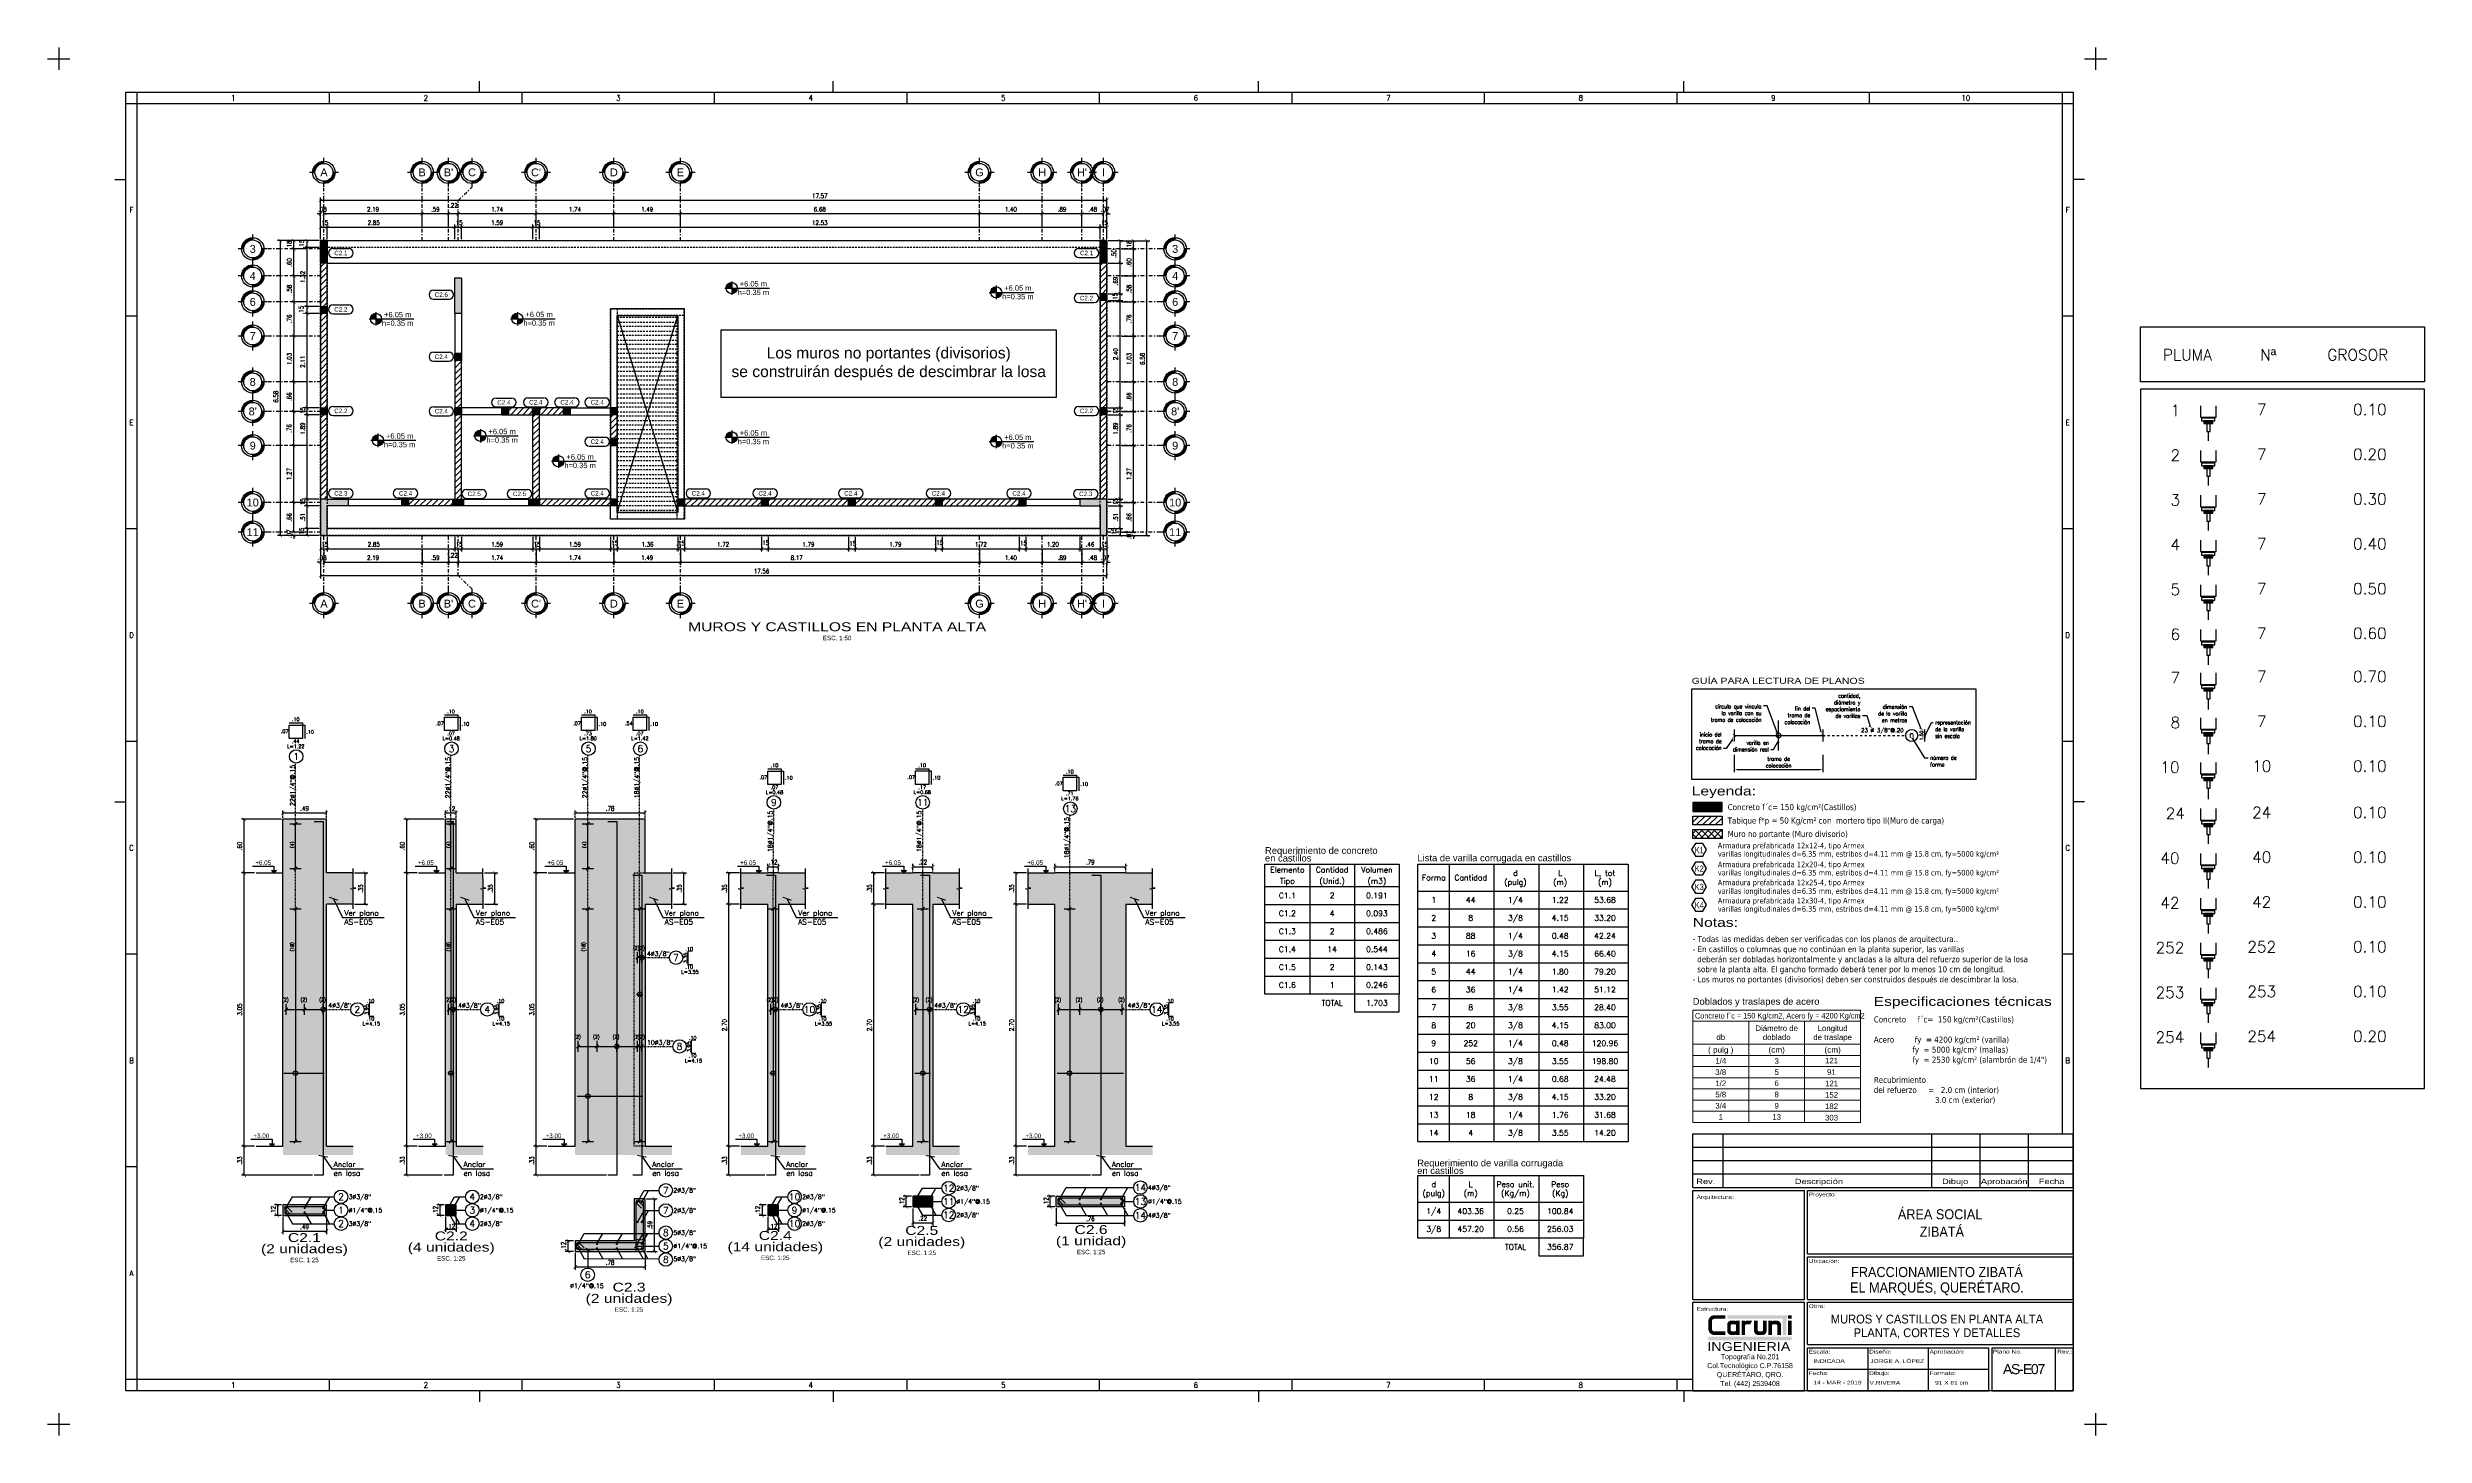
# Paper-space layout 'PLANO' of a CAD drawing. Header units: millimetres. Extents: x 0 to 106, y 0 to 61.
# The model-space entities are those that its viewports show. They can reach past a viewport. Long polylines and large blocks are cut down to what shows.
import ezdxf
from ezdxf.enums import TextEntityAlignment as Align

# ---------------------------------------------------------------- set-up
doc = ezdxf.new("R2010")
doc.units = ezdxf.units.MM
doc.header["$LTSCALE"] = 0.05
for name, pattern in [('DASHDOT2', [12.7, 6.35, -3.175, 0, -3.175]), ('DOT2', [3.175, 0, -3.175]), ('HIDDEN2', [4.7625, 3.175, -1.5875])]:
    doc.linetypes.add(name, pattern=pattern)
for name, color, linetype in [('ACHURADO', 1, 'Continuous'), ('ACOTADO', 2, 'Continuous'), ('AZOTEA$0$PRETIL', 2, 'HIDDEN2'), ('CANT_INVIS', 2, 'HIDDEN2'), ('CONT_CORTE', 4, 'Continuous'), ('EJES', 1, 'DASHDOT2'), ('FORMATO', 7, 'Continuous'), ('MEMBRETE', 7, 'Continuous'), ('PLANTA ALTA$0$ACHURADO', 1, 'Continuous'), ('PLANTA ALTA$0$CANT_VIS', 3, 'Continuous'), ('PLANTA ALTA$0$CONT_CORTE', 4, 'Continuous'), ('TEXTO_REFUERZO', 3, 'Continuous'), ('TITULOS', 1, 'Continuous'), ('TXT_IND', 2, 'Continuous'), ('TXT_NOTA', 3, 'Continuous'), ('XMVIEW', 6, 'Continuous')]:
    doc.layers.add(name, color=color, linetype=linetype)
doc.layers.get('XMVIEW').freeze()
doc.styles.add('ACOTAMIENTOS', font='romans.shx', dxfattribs={"width": 0.85})
doc.styles.add('ARIAL', font='arial.ttf')
doc.styles.add('ROMANS', font='ROMANS.SHX')
doc.styles.get("Standard").update_dxf_attribs({"font": 'romans.shx'})
doc.styles.add('STYLE2', font='arial.ttf', dxfattribs={"width": 0.9})
doc.styles.add('style5', font='tahoma.ttf')
doc.dimstyles.new('ACOTA_100', dxfattribs={"dimscale": 0.1, "dimtxt": 2, "dimasz": 1.5, "dimexe": 1.25, "dimexo": 0.625, "dimgap": 1, "dimtad": 1, "dimzin": 4, "dimdsep": 46, "dimtxsty": 'ACOTAMIENTOS', "dimblk1": 'ARCHTICK', "dimblk2": 'ARCHTICK', "dimsah": 1, "dimcen": 1.5, "dimclrd": 1, "dimclre": 1, "dimclrt": 256, "dimadec": 0, "dimazin": 0, "dimtfac": 1, "dimtofl": 0, "dimtmove": 2, "dimatfit": 3, "dimldrblk": 'ARCHTICK', "dimfxl": 0, "dimtolj": 1, "dimtzin": 0, "dimarcsym": 0})
doc.dimstyles.new('ACOTA_25', dxfattribs={"dimscale": 0.025, "dimtxt": 2, "dimasz": 1.5, "dimexe": 1.25, "dimexo": 0.625, "dimgap": 1, "dimtad": 1, "dimzin": 4, "dimdsep": 46, "dimtxsty": 'ACOTAMIENTOS', "dimblk1": 'ARCHTICK', "dimblk2": 'ARCHTICK', "dimsah": 1, "dimcen": 1.5, "dimclrd": 1, "dimclre": 1, "dimclrt": 256, "dimadec": 0, "dimazin": 0, "dimtfac": 1, "dimtofl": 0, "dimtmove": 2, "dimatfit": 3, "dimldrblk": 'ARCHTICK', "dimfxl": 0, "dimtolj": 1, "dimtzin": 0, "dimarcsym": 0})
doc.dimstyles.new('ACOTA_50', dxfattribs={"dimscale": 0.05, "dimtxt": 2, "dimasz": 1.5, "dimexe": 1.25, "dimexo": 0.625, "dimgap": 1, "dimtad": 1, "dimzin": 4, "dimdsep": 46, "dimtxsty": 'ACOTAMIENTOS', "dimblk1": 'ARCHTICK', "dimblk2": 'ARCHTICK', "dimsah": 1, "dimcen": 1.5, "dimclrd": 1, "dimclre": 1, "dimclrt": 256, "dimadec": 0, "dimazin": 0, "dimtfac": 1, "dimtofl": 0, "dimtmove": 2, "dimatfit": 3, "dimfxl": 0, "dimtolj": 1, "dimtzin": 0, "dimarcsym": 0})

# ---------------------------------------------------------------- blocks, each defined once
blk = doc.blocks.new('MARCO 91X61')
at = {"layer": 'FORMATO', "color": 1}
for p, q in [((-0.5, 61), (0.5, 61)), ((0, 61.5), (0, 60.5)), ((90.5, 61), (91.5, 61)), ((91, 61.5), (91, 60.5)), ((18.8, 59.5), (18.8, 60)), ((34.6, 59.5), (34.6, 60)), ((53.6, 59.5), (53.6, 60)), ((72.6, 59.5), (72.6, 60)), ((2.5, 55.6), (3, 55.6)), ((90.5, 55.6), (90, 55.6)), ((2.5, 27.8), (3, 27.8)), ((90.5, 27.8), (90, 27.8)), ((18.8, 1.5), (18.8, 1)), ((34.6, 1.5), (34.6, 1)), ((53.6, 1.5), (53.6, 1)), ((72.6, 1.5), (72.6, 1)), ((-0.5, 0), (0.5, 0)), ((0, 0.5), (0, -0.5)), ((90.5, 0), (91.5, 0)), ((91, 0.5), (91, -0.5))]:
    blk.add_line(p, q, dxfattribs=at)
at = {"layer": 'FORMATO'}
for p, q in [((3, 1.5), (3, 59.5)), ((3, 1.5), (3, 59.5)), ((3, 59.5), (90, 59.5)), ((3, 59.5), (90, 59.5)), ((90, 59.5), (90, 1.5)), ((90, 59.5), (90, 1.5)), ((90, 1.5), (3, 1.5)), ((90, 1.5), (3, 1.5))]:
    blk.add_line(p, q, dxfattribs=at)
at = {"layer": 'FORMATO', "color": 2}
for p, q in [((3.5, 1.5), (3.5, 59.5)), ((12.1, 59), (12.1, 59.5)), ((20.7, 59), (20.7, 59.5)), ((29.3, 59), (29.3, 59.5)), ((37.9, 59), (37.9, 59.5)), ((46.5, 59), (46.5, 59.5)), ((55.1, 59), (55.1, 59.5)), ((63.7, 59), (63.7, 59.5)), ((72.3, 59), (72.3, 59.5)), ((80.9, 59), (80.9, 59.5)), ((89.5, 59.5), (89.5, 12.98)), ((3, 59), (90, 59)), ((3.5, 49.5), (3, 49.5)), ((90, 49.5), (89.5, 49.5)), ((3.5, 40), (3, 40)), ((90, 40), (89.5, 40)), ((3.5, 30.5), (3, 30.5)), ((90, 30.5), (89.5, 30.5)), ((3.5, 21), (3, 21)), ((90, 21), (89.5, 21)), ((3.5, 11.5), (3, 11.5)), ((73, 2), (3, 2)), ((12.1, 1.5), (12.1, 2)), ((20.7, 1.5), (20.7, 2)), ((29.3, 1.5), (29.3, 2)), ((37.9, 1.5), (37.9, 2)), ((46.5, 1.5), (46.5, 2)), ((55.1, 1.5), (55.1, 2)), ((63.7, 1.5), (63.7, 2)), ((72.3, 1.5), (72.3, 2))]:
    blk.add_line(p, q, dxfattribs=at)
at = {"layer": 'FORMATO', "color": 3, "style": 'ROMANS', "width": 0.9}
for s, p in [('1', (7.8, 59.25)), ('2', (16.4, 59.25)), ('3', (25, 59.25)), ('4', (33.6, 59.25)), ('5', (42.2, 59.25)), ('6', (50.8, 59.25)), ('7', (59.4, 59.25)), ('8', (68, 59.25)), ('9', (76.6, 59.25)), ('10', (85.2, 59.25)), ('F', (3.25, 54.25)), ('F', (89.75, 54.25)), ('E', (3.25, 44.75)), ('E', (89.75, 44.75)), ('D', (3.25, 35.25)), ('D', (89.75, 35.25)), ('C', (3.25, 25.75)), ('C', (89.75, 25.75)), ('B', (3.25, 16.25)), ('B', (89.75, 16.25)), ('A', (3.25, 6.75)), ('1', (7.8, 1.75)), ('2', (16.4, 1.75)), ('3', (25, 1.75)), ('4', (33.6, 1.75)), ('5', (42.2, 1.75)), ('6', (50.8, 1.75)), ('7', (59.4, 1.75)), ('8', (68, 1.75))]:
    blk.add_text(s, height=0.25, dxfattribs=at).set_placement(p, align=Align.MIDDLE_CENTER)
blk = doc.blocks.new('PLUM')
at = {"layer": 'FORMATO', "color": 1}
blk.add_line((-9.66, 29.35), (-9.66, 28.93), dxfattribs=at)
at = {"layer": 'FORMATO', "color": 2}
blk.add_line((-9.66, 27.35), (-9.66, 26.93), dxfattribs=at)
at = {"layer": 'FORMATO', "color": 3}
blk.add_line((-9.66, 25.35), (-9.66, 24.93), dxfattribs=at)
at = {"layer": 'FORMATO', "color": 4}
blk.add_line((-9.66, 23.35), (-9.66, 22.93), dxfattribs=at)
at = {"layer": 'FORMATO', "color": 5}
blk.add_line((-9.66, 21.35), (-9.66, 20.93), dxfattribs=at)
at = {"layer": 'FORMATO', "color": 6}
blk.add_line((-9.66, 19.35), (-9.66, 18.93), dxfattribs=at)
at = {"layer": 'FORMATO', "color": 7}
for p, q in [((-9.66, 17.41), (-9.66, 17)), ((-9.66, 17.35), (-9.66, 16.93))]:
    blk.add_line(p, q, dxfattribs=at)
at = {"layer": 'FORMATO', "color": 8}
for p, q in [((-9.66, 15.41), (-9.66, 15)), ((-9.66, 15.35), (-9.66, 14.93))]:
    blk.add_line(p, q, dxfattribs=at)
at = {"layer": 'FORMATO', "color": 10}
for p, q in [((-9.66, 13.41), (-9.66, 13)), ((-9.66, 13.35), (-9.66, 12.93))]:
    blk.add_line(p, q, dxfattribs=at)
at = {"layer": 'FORMATO', "color": 24}
blk.add_line((-9.66, 11.35), (-9.66, 10.93), dxfattribs=at)
at = {"layer": 'FORMATO', "color": 40}
for p in [(-9.66, 9.35), (-9.66, 9.28)]:
    blk.add_line(p, (-9.66, 8.93), dxfattribs=at)
at = {"layer": 'FORMATO', "color": 42}
for p in [(-9.66, 7.35), (-9.66, 7.28)]:
    blk.add_line(p, (-9.66, 6.93), dxfattribs=at)
at = {"layer": 'FORMATO', "color": 252}
for p in [(-9.66, 5.35), (-9.66, 5.28)]:
    blk.add_line(p, (-9.66, 4.93), dxfattribs=at)
at = {"layer": 'FORMATO', "color": 253}
for p in [(-9.66, 3.35), (-9.66, 3.28)]:
    blk.add_line(p, (-9.66, 2.93), dxfattribs=at)
at = {"layer": 'FORMATO', "color": 254}
for p in [(-9.66, 1.35), (-9.66, 1.28)]:
    blk.add_line(p, (-9.66, 0.93), dxfattribs=at)
at = {"layer": 'FORMATO', "color": 2}
for points in [[(-12.69, 34.03), (0, 34.03), (0, 31.56), (-12.69, 31.56)], [(-12.69, 0), (0, 0), (0, 31.24), (-12.69, 31.24)], [(-9.96, 27.82), (-9.36, 27.82), (-9.36, 27.94), (-9.96, 27.94)], [(-9.86, 27.7), (-9.46, 27.7), (-9.46, 27.82), (-9.86, 27.82)], [(-9.73, 27.35), (-9.58, 27.35), (-9.58, 27.7), (-9.73, 27.7)]]:
    blk.add_lwpolyline(points, close=True, dxfattribs=at)
at = {"layer": 'FORMATO', "color": 1}
blk.add_lwpolyline([(-10.01, 30.5), (-10.01, 29.99), (-9.31, 29.99), (-9.31, 30.5)], dxfattribs=at)
for points in [[(-9.96, 29.82), (-9.36, 29.82), (-9.36, 29.94), (-9.96, 29.94)], [(-9.86, 29.7), (-9.46, 29.7), (-9.46, 29.82), (-9.86, 29.82)], [(-9.73, 29.35), (-9.58, 29.35), (-9.58, 29.7), (-9.73, 29.7)]]:
    blk.add_lwpolyline(points, close=True, dxfattribs=at)
for points, const_width in [([(-9.86, 29.76), (-9.46, 29.76)], 0.12), ([(-9.66, 29.35), (-9.66, 28.93)], 0.03)]:
    blk.add_lwpolyline(points, dxfattribs=dict(at, const_width=const_width))
at = {"layer": 'FORMATO', "color": 2}
blk.add_lwpolyline([(-10.01, 28.5), (-10.01, 27.99), (-9.31, 27.99), (-9.31, 28.5)], dxfattribs=at)
for points, const_width in [([(-9.86, 27.76), (-9.46, 27.76)], 0.12), ([(-9.66, 27.35), (-9.66, 26.93)], 0.03)]:
    blk.add_lwpolyline(points, dxfattribs=dict(at, const_width=const_width))
at = {"layer": 'FORMATO', "color": 3}
blk.add_lwpolyline([(-10.01, 26.5), (-10.01, 25.99), (-9.31, 25.99), (-9.31, 26.5)], dxfattribs=at)
for points in [[(-9.96, 25.82), (-9.36, 25.82), (-9.36, 25.94), (-9.96, 25.94)], [(-9.86, 25.7), (-9.46, 25.7), (-9.46, 25.82), (-9.86, 25.82)], [(-9.73, 25.35), (-9.58, 25.35), (-9.58, 25.7), (-9.73, 25.7)]]:
    blk.add_lwpolyline(points, close=True, dxfattribs=at)
for points, const_width in [([(-9.86, 25.76), (-9.46, 25.76)], 0.12), ([(-9.66, 25.35), (-9.66, 24.93)], 0.03)]:
    blk.add_lwpolyline(points, dxfattribs=dict(at, const_width=const_width))
at = {"layer": 'FORMATO', "color": 4}
blk.add_lwpolyline([(-10.01, 24.5), (-10.01, 23.99), (-9.31, 23.99), (-9.31, 24.5)], dxfattribs=at)
for points in [[(-9.96, 23.82), (-9.36, 23.82), (-9.36, 23.94), (-9.96, 23.94)], [(-9.86, 23.7), (-9.46, 23.7), (-9.46, 23.82), (-9.86, 23.82)], [(-9.73, 23.35), (-9.58, 23.35), (-9.58, 23.7), (-9.73, 23.7)]]:
    blk.add_lwpolyline(points, close=True, dxfattribs=at)
for points, const_width in [([(-9.86, 23.76), (-9.46, 23.76)], 0.12), ([(-9.66, 23.35), (-9.66, 22.93)], 0.03)]:
    blk.add_lwpolyline(points, dxfattribs=dict(at, const_width=const_width))
at = {"layer": 'FORMATO', "color": 5}
blk.add_lwpolyline([(-10.01, 22.5), (-10.01, 21.99), (-9.31, 21.99), (-9.31, 22.5)], dxfattribs=at)
for points in [[(-9.96, 21.82), (-9.36, 21.82), (-9.36, 21.94), (-9.96, 21.94)], [(-9.86, 21.7), (-9.46, 21.7), (-9.46, 21.82), (-9.86, 21.82)], [(-9.73, 21.35), (-9.58, 21.35), (-9.58, 21.7), (-9.73, 21.7)]]:
    blk.add_lwpolyline(points, close=True, dxfattribs=at)
for points, const_width in [([(-9.86, 21.76), (-9.46, 21.76)], 0.12), ([(-9.66, 21.35), (-9.66, 20.93)], 0.03)]:
    blk.add_lwpolyline(points, dxfattribs=dict(at, const_width=const_width))
at = {"layer": 'FORMATO', "color": 6}
blk.add_lwpolyline([(-10.01, 20.5), (-10.01, 19.99), (-9.31, 19.99), (-9.31, 20.5)], dxfattribs=at)
for points in [[(-9.96, 19.82), (-9.36, 19.82), (-9.36, 19.94), (-9.96, 19.94)], [(-9.86, 19.7), (-9.46, 19.7), (-9.46, 19.82), (-9.86, 19.82)], [(-9.73, 19.35), (-9.58, 19.35), (-9.58, 19.7), (-9.73, 19.7)]]:
    blk.add_lwpolyline(points, close=True, dxfattribs=at)
for points, const_width in [([(-9.86, 19.76), (-9.46, 19.76)], 0.12), ([(-9.66, 19.35), (-9.66, 18.93)], 0.03)]:
    blk.add_lwpolyline(points, dxfattribs=dict(at, const_width=const_width))
at = {"layer": 'FORMATO', "color": 7}
blk.add_lwpolyline([(-10.01, 18.56), (-10.01, 18.05), (-9.31, 18.05), (-9.31, 18.56)], dxfattribs=at)
for points in [[(-9.96, 17.88), (-9.36, 17.88), (-9.36, 18), (-9.96, 18)], [(-9.86, 17.76), (-9.46, 17.76), (-9.46, 17.88), (-9.86, 17.88)], [(-9.73, 17.41), (-9.58, 17.41), (-9.58, 17.76), (-9.73, 17.76)]]:
    blk.add_lwpolyline(points, close=True, dxfattribs=at)
for points, const_width in [([(-9.86, 17.82), (-9.46, 17.82)], 0.12), ([(-9.66, 17.41), (-9.66, 17)], 0.03), ([(-9.66, 17.35), (-9.66, 16.93)], 0.03)]:
    blk.add_lwpolyline(points, dxfattribs=dict(at, const_width=const_width))
at = {"layer": 'FORMATO', "color": 8}
blk.add_lwpolyline([(-10.01, 16.56), (-10.01, 16.05), (-9.31, 16.05), (-9.31, 16.56)], dxfattribs=at)
for points in [[(-9.96, 15.88), (-9.36, 15.88), (-9.36, 16), (-9.96, 16)], [(-9.86, 15.76), (-9.46, 15.76), (-9.46, 15.88), (-9.86, 15.88)], [(-9.73, 15.41), (-9.58, 15.41), (-9.58, 15.76), (-9.73, 15.76)]]:
    blk.add_lwpolyline(points, close=True, dxfattribs=at)
for points, const_width in [([(-9.86, 15.82), (-9.46, 15.82)], 0.12), ([(-9.66, 15.41), (-9.66, 15)], 0.03), ([(-9.66, 15.35), (-9.66, 14.93)], 0.03)]:
    blk.add_lwpolyline(points, dxfattribs=dict(at, const_width=const_width))
at = {"layer": 'FORMATO', "color": 10}
blk.add_lwpolyline([(-10.01, 14.56), (-10.01, 14.05), (-9.31, 14.05), (-9.31, 14.56)], dxfattribs=at)
for points in [[(-9.96, 13.88), (-9.36, 13.88), (-9.36, 14), (-9.96, 14)], [(-9.86, 13.76), (-9.46, 13.76), (-9.46, 13.88), (-9.86, 13.88)], [(-9.73, 13.41), (-9.58, 13.41), (-9.58, 13.76), (-9.73, 13.76)]]:
    blk.add_lwpolyline(points, close=True, dxfattribs=at)
for points, const_width in [([(-9.86, 13.82), (-9.46, 13.82)], 0.12), ([(-9.66, 13.41), (-9.66, 13)], 0.03), ([(-9.66, 13.35), (-9.66, 12.93)], 0.03)]:
    blk.add_lwpolyline(points, dxfattribs=dict(at, const_width=const_width))
at = {"layer": 'FORMATO', "color": 24}
blk.add_lwpolyline([(-10.01, 12.5), (-10.01, 11.99), (-9.31, 11.99), (-9.31, 12.5)], dxfattribs=at)
for points in [[(-9.96, 11.82), (-9.36, 11.82), (-9.36, 11.94), (-9.96, 11.94)], [(-9.86, 11.7), (-9.46, 11.7), (-9.46, 11.82), (-9.86, 11.82)], [(-9.73, 11.35), (-9.58, 11.35), (-9.58, 11.7), (-9.73, 11.7)]]:
    blk.add_lwpolyline(points, close=True, dxfattribs=at)
for points, const_width in [([(-9.86, 11.76), (-9.46, 11.76)], 0.12), ([(-9.66, 11.35), (-9.66, 10.93)], 0.03)]:
    blk.add_lwpolyline(points, dxfattribs=dict(at, const_width=const_width))
at = {"layer": 'FORMATO', "color": 40}
blk.add_lwpolyline([(-10.01, 10.5), (-10.01, 9.99), (-9.31, 9.99), (-9.31, 10.5)], dxfattribs=at)
for points in [[(-9.96, 9.82), (-9.36, 9.82), (-9.36, 9.94), (-9.96, 9.94)], [(-9.86, 9.7), (-9.46, 9.7), (-9.46, 9.82), (-9.86, 9.82)], [(-9.73, 9.35), (-9.58, 9.35), (-9.58, 9.7), (-9.73, 9.7)]]:
    blk.add_lwpolyline(points, close=True, dxfattribs=at)
for points, const_width in [([(-9.86, 9.76), (-9.46, 9.76)], 0.12), ([(-9.66, 9.35), (-9.66, 8.93)], 0.03)]:
    blk.add_lwpolyline(points, dxfattribs=dict(at, const_width=const_width))
at = {"layer": 'FORMATO', "color": 42}
blk.add_lwpolyline([(-10.01, 8.5), (-10.01, 7.99), (-9.31, 7.99), (-9.31, 8.5)], dxfattribs=at)
for points in [[(-9.96, 7.82), (-9.36, 7.82), (-9.36, 7.94), (-9.96, 7.94)], [(-9.86, 7.7), (-9.46, 7.7), (-9.46, 7.82), (-9.86, 7.82)], [(-9.73, 7.35), (-9.58, 7.35), (-9.58, 7.7), (-9.73, 7.7)]]:
    blk.add_lwpolyline(points, close=True, dxfattribs=at)
for points, const_width in [([(-9.86, 7.76), (-9.46, 7.76)], 0.12), ([(-9.66, 7.35), (-9.66, 6.93)], 0.03)]:
    blk.add_lwpolyline(points, dxfattribs=dict(at, const_width=const_width))
at = {"layer": 'FORMATO', "color": 252}
blk.add_lwpolyline([(-10.01, 6.5), (-10.01, 5.99), (-9.31, 5.99), (-9.31, 6.5)], dxfattribs=at)
for points in [[(-9.96, 5.82), (-9.36, 5.82), (-9.36, 5.94), (-9.96, 5.94)], [(-9.86, 5.7), (-9.46, 5.7), (-9.46, 5.82), (-9.86, 5.82)], [(-9.73, 5.35), (-9.58, 5.35), (-9.58, 5.7), (-9.73, 5.7)]]:
    blk.add_lwpolyline(points, close=True, dxfattribs=at)
for points, const_width in [([(-9.86, 5.76), (-9.46, 5.76)], 0.12), ([(-9.66, 5.35), (-9.66, 4.93)], 0.03)]:
    blk.add_lwpolyline(points, dxfattribs=dict(at, const_width=const_width))
at = {"layer": 'FORMATO', "color": 253}
blk.add_lwpolyline([(-10.01, 4.5), (-10.01, 3.99), (-9.31, 3.99), (-9.31, 4.5)], dxfattribs=at)
for points in [[(-9.96, 3.82), (-9.36, 3.82), (-9.36, 3.94), (-9.96, 3.94)], [(-9.86, 3.7), (-9.46, 3.7), (-9.46, 3.82), (-9.86, 3.82)], [(-9.73, 3.35), (-9.58, 3.35), (-9.58, 3.7), (-9.73, 3.7)]]:
    blk.add_lwpolyline(points, close=True, dxfattribs=at)
for points, const_width in [([(-9.86, 3.76), (-9.46, 3.76)], 0.12), ([(-9.66, 3.35), (-9.66, 2.93)], 0.03)]:
    blk.add_lwpolyline(points, dxfattribs=dict(at, const_width=const_width))
at = {"layer": 'FORMATO', "color": 254}
blk.add_lwpolyline([(-10.01, 2.5), (-10.01, 1.99), (-9.31, 1.99), (-9.31, 2.5)], dxfattribs=at)
for points in [[(-9.96, 1.82), (-9.36, 1.82), (-9.36, 1.94), (-9.96, 1.94)], [(-9.86, 1.7), (-9.46, 1.7), (-9.46, 1.82), (-9.86, 1.82)], [(-9.73, 1.35), (-9.58, 1.35), (-9.58, 1.7), (-9.73, 1.7)]]:
    blk.add_lwpolyline(points, close=True, dxfattribs=at)
for points, const_width in [([(-9.86, 1.76), (-9.46, 1.76)], 0.12), ([(-9.66, 1.35), (-9.66, 0.93)], 0.03)]:
    blk.add_lwpolyline(points, dxfattribs=dict(at, const_width=const_width))
at = {"layer": 'FORMATO', "color": 3}
for s, p in [('PLUMA', (-10.59, 32.52)), ('Nª', (-6.98, 32.52)), ('GROSOR', (-2.98, 32.52)), ('7', (-7.27, 26.08)), ('0.30', (-2.44, 26.08)), ('3', (-11.13, 26.04))]:
    blk.add_text(s, height=0.5, dxfattribs=at).set_placement(p, align=Align.CENTER)
at = {"layer": 'FORMATO', "color": 1}
for s, p in [('1', (-11.13, 30.04)), ('7', (-7.27, 30.08)), ('0.10', (-2.44, 30.08))]:
    blk.add_text(s, height=0.5, dxfattribs=at).set_placement(p, align=Align.CENTER)
at = {"layer": 'FORMATO', "color": 2}
for s, p in [('2', (-11.13, 28.04)), ('7', (-7.27, 28.08)), ('0.20', (-2.44, 28.08))]:
    blk.add_text(s, height=0.5, dxfattribs=at).set_placement(p, align=Align.CENTER)
at = {"layer": 'FORMATO', "color": 4}
for s, p in [('4', (-11.13, 24.04)), ('7', (-7.27, 24.08)), ('0.40', (-2.44, 24.08))]:
    blk.add_text(s, height=0.5, dxfattribs=at).set_placement(p, align=Align.CENTER)
at = {"layer": 'FORMATO', "color": 5}
for s, p in [('5', (-11.13, 22.04)), ('7', (-7.27, 22.08)), ('0.50', (-2.44, 22.08))]:
    blk.add_text(s, height=0.5, dxfattribs=at).set_placement(p, align=Align.CENTER)
at = {"layer": 'FORMATO', "color": 6}
for s, p in [('6', (-11.13, 20.04)), ('7', (-7.27, 20.08)), ('0.60', (-2.44, 20.08))]:
    blk.add_text(s, height=0.5, dxfattribs=at).set_placement(p, align=Align.CENTER)
at = {"layer": 'FORMATO', "color": 7}
for s, p in [('7', (-11.13, 18.1)), ('7', (-7.27, 18.15)), ('0.70', (-2.44, 18.15))]:
    blk.add_text(s, height=0.5, dxfattribs=at).set_placement(p, align=Align.CENTER)
at = {"layer": 'FORMATO', "color": 8}
for s, p in [('8', (-11.13, 16.1)), ('7', (-7.27, 16.15)), ('0.10', (-2.44, 16.15))]:
    blk.add_text(s, height=0.5, dxfattribs=at).set_placement(p, align=Align.CENTER)
at = {"layer": 'FORMATO', "color": 10}
for s, p in [('10', (-11.37, 14.1)), ('10', (-7.27, 14.15)), ('0.10', (-2.44, 14.15))]:
    blk.add_text(s, height=0.5, dxfattribs=at).set_placement(p, align=Align.CENTER)
at = {"layer": 'FORMATO', "color": 24}
for s, p in [('24', (-11.13, 12.04)), ('24', (-7.27, 12.08)), ('0.10', (-2.44, 12.08))]:
    blk.add_text(s, height=0.5, dxfattribs=at).set_placement(p, align=Align.CENTER)
at = {"layer": 'FORMATO', "color": 40}
for s, p in [('40', (-11.37, 10.04)), ('40', (-7.27, 10.08)), ('0.10', (-2.44, 10.08))]:
    blk.add_text(s, height=0.5, dxfattribs=at).set_placement(p, align=Align.CENTER)
at = {"layer": 'FORMATO', "color": 42}
for s, p in [('42', (-11.37, 8.04)), ('42', (-7.27, 8.08)), ('0.10', (-2.44, 8.08))]:
    blk.add_text(s, height=0.5, dxfattribs=at).set_placement(p, align=Align.CENTER)
at = {"layer": 'FORMATO', "color": 252}
for s, p in [('252', (-11.37, 6.04)), ('252', (-7.27, 6.08)), ('0.10', (-2.44, 6.08))]:
    blk.add_text(s, height=0.5, dxfattribs=at).set_placement(p, align=Align.CENTER)
at = {"layer": 'FORMATO', "color": 253}
for s, p in [('253', (-11.37, 4.04)), ('253', (-7.27, 4.08)), ('0.10', (-2.44, 4.08))]:
    blk.add_text(s, height=0.5, dxfattribs=at).set_placement(p, align=Align.CENTER)
at = {"layer": 'FORMATO', "color": 254}
for s, p in [('254', (-11.37, 2.04)), ('254', (-7.27, 2.08)), ('0.20', (-2.44, 2.08))]:
    blk.add_text(s, height=0.5, dxfattribs=at).set_placement(p, align=Align.CENTER)
blk = doc.blocks.new('MEMBRETE')
at = {"layer": 'MEMBRETE'}
for points in [[(-6.69, -0.84, -0.414214), (-6.59, -0.74), (-6.09, -0.74), (-6.09, -0.58), (-6.59, -0.58, 0.414214), (-6.85, -0.84), (-6.85, -1.2, 0.414214), (-6.59, -1.46), (-6.09, -1.46), (-6.09, -1.3), (-6.59, -1.3, -0.414214), (-6.69, -1.2)], [(-3.37, -0.74), (-3.33, -0.74), (-3.33, -0.58), (-6.01, -0.58), (-6.01, -0.74), (-3.53, -0.74), (-3.53, -1.46), (-3.37, -1.46)], [(-5.21, -1.04, -0.414214), (-5.15, -0.98), (-4.98, -0.98), (-4.89, -0.82), (-5.12, -0.82, 0.133522), (-5.21, -0.85), (-5.21, -0.82), (-5.37, -0.82), (-5.37, -1.46), (-5.21, -1.46)], [(-4.65, -1.24), (-4.65, -0.82), (-4.81, -0.82), (-4.81, -1.28, 0.414214), (-4.63, -1.46), (-4.43, -1.46, 0.410071), (-4.25, -1.29), (-4.25, -0.82), (-4.41, -0.82), (-4.41, -1.24, -0.414214), (-4.47, -1.3), (-4.59, -1.3, -0.414214)], [(-4.01, -1.04, -0.414214), (-3.95, -0.98), (-3.83, -0.98, -0.414214), (-3.77, -1.04), (-3.77, -1.46), (-3.61, -1.46), (-3.61, -1, 0.414214), (-3.79, -0.82), (-3.92, -0.82, 0.133522), (-4.01, -0.85), (-4.01, -0.82), (-4.17, -0.82), (-4.17, -1.46), (-4.01, -1.46)], [(-3.29, -0.74), (-3.13, -0.74), (-3.13, -0.58), (-3.29, -0.58)], [(-3.13, -0.82), (-3.29, -0.82), (-3.29, -1.46), (-3.13, -1.46)], [(-3.13, -1.54), (-6.85, -1.54), (-6.85, -1.7), (-3.13, -1.7)]]:
    blk.add_hatch(color=32, dxfattribs=at).paths.add_polyline_path(points)
h = blk.add_hatch(color=32, dxfattribs=at)
h.paths.add_polyline_path([(-5.45, -0.82), (-5.61, -0.82), (-5.61, -0.85, 0.133522), (-5.7, -0.82), (-5.83, -0.82, 0.414214), (-6.01, -1), (-6.01, -1.28, 0.414214), (-5.83, -1.46), (-5.7, -1.46, 0.133522), (-5.61, -1.44), (-5.61, -1.46), (-5.45, -1.46)])
h.paths.add_polyline_path([(-5.67, -1.3), (-5.79, -1.3, -0.414214), (-5.85, -1.24), (-5.85, -1.04, -0.414214), (-5.79, -0.98), (-5.67, -0.98, -0.414214), (-5.61, -1.04), (-5.61, -1.24, -0.414214)], flags=16)
at = {"layer": 'MEMBRETE', "color": 2}
for p, q in [((-7.55, 5.13), (-7.55, 7.53)), ((-7.55, 7.53), (9.45, 7.53)), ((-6.19, 5.13), (-6.19, 7.53)), ((3.13, 5.13), (3.13, 7.53)), ((5.29, 5.13), (5.29, 7.53)), ((7.45, 5.13), (7.45, 7.53)), ((9.45, 5.13), (9.45, 7.53)), ((-7.55, 6.93), (9.45, 6.93)), ((-7.55, 6.33), (9.45, 6.33)), ((-7.55, 5.73), (9.45, 5.73)), ((-7.55, 5.13), (9.45, 5.13)), ((-7.55, 5), (-2.55, 5)), ((-7.55, 0.13), (-7.55, 5)), ((-2.55, 0.13), (-2.55, 5)), ((-2.42, 5), (9.45, 5)), ((-2.42, 2.16), (-2.42, 5)), ((9.45, 2.16), (9.45, 5)), ((-2.42, 2.16), (9.45, 2.16)), ((-2.42, 0.13), (-2.42, 2.03)), ((-2.42, 2.03), (9.45, 2.03)), ((9.45, 0.13), (9.45, 2.03)), ((-7.55, 0.13), (-2.55, 0.13)), ((-7.55, 0), (-2.55, 0)), ((-2.55, -3.95), (-2.55, 0)), ((-2.42, 0.13), (9.45, 0.13)), ((-2.42, 0), (9.45, 0)), ((-7.55, -3.95), (-7.55, 0)), ((-2.42, -1.89), (-2.42, 0)), ((9.45, -1.89), (9.45, 0)), ((-2.42, -1.89), (9.45, -1.89)), ((-2.42, -3.95), (-2.42, -2.03)), ((-2.42, -2.03), (5.68, -2.03)), ((0.28, -3.95), (0.28, -2.03)), ((2.98, -3.95), (2.98, -2.03)), ((5.68, -3.95), (5.68, -2.03)), ((5.82, -3.95), (5.82, -2.03)), ((5.82, -2.03), (9.45, -2.03)), ((8.65, -3.95), (8.65, -2.03)), ((9.45, -3.95), (9.45, -2.03)), ((-2.42, -2.99), (5.68, -2.99)), ((-7.55, -3.95), (-2.55, -3.95)), ((-2.42, -3.95), (5.68, -3.95)), ((5.82, -3.95), (9.45, -3.95))]:
    blk.add_line(p, q, dxfattribs=at)
at = {"layer": 'MEMBRETE', "color": 2, "style": 'ARIAL', "width": 1.25}
for s, height, p in [('Rev.', 0.236, (-7.39, 5.28)), ('Descripción', 0.2363, (-2.99, 5.28)), ('Dibujo', 0.236, (3.59, 5.28)), ('Aprobación', 0.236, (5.32, 5.28)), ('Fecha', 0.236, (7.91, 5.28))]:
    blk.add_text(s, height=height, dxfattribs=at).set_placement(p)
at = {"layer": 'MEMBRETE', "color": 3, "style": 'ARIAL', "width": 1.25}
for s, p in [('Arquitectura:', (-7.38, 4.62)), ('Proyecto:', (-2.37, 4.73)), ('Ubicación:', (-2.37, 1.76)), ('Estructura:', (-7.38, -0.38)), ('Obra:', (-2.37, -0.26)), ('Escala:', (-2.37, -2.29)), ('Diseño:', (0.33, -2.29)), ('Aprobación:', (3.03, -2.29)), ('Plano No.', (5.86, -2.29)), ('Rev.:', (8.73, -2.29)), ('Fecha:', (-2.37, -3.25)), ('Dibujo:', (0.33, -3.25)), ('Formato:', (3.03, -3.25))]:
    blk.add_text(s, height=0.168, dxfattribs=at).set_placement(p)
at = {"layer": 'MEMBRETE', "color": 252, "style": 'ARIAL', "width": 1.15}
blk.add_text('INGENIERIA', height=0.4, dxfattribs=at).set_placement((-6.9, -2.18))
at = {"layer": 'MEMBRETE', "color": 1, "style": 'ARIAL'}
for s, p in [('Col.Tecnológico C.P.76158', (-4.99, -2.83)), ('QUERÉTARO, QRO.', (-4.99, -3.23)), ('Topografía No.201', (-4.99, -2.43)), ('Tel. (442) 2539408', (-4.99, -3.63))]:
    blk.add_text(s, height=0.225, dxfattribs=at).set_placement(p, align=Align.MIDDLE_CENTER)
at = {"layer": 'MEMBRETE', "color": 2, "width": 0.9}
for tag, p in [('REV_C', (-6.96, 6.93)), ('REV_B', (-6.96, 6.33)), ('DIB_C', (4.18, 6.93)), ('DIB_B', (4.18, 6.33)), ('RESP_C', (6.4, 6.93)), ('RESP_B', (6.4, 6.33)), ('FECHA_C', (8.45, 6.93)), ('FECHA_B', (8.45, 6.33)), ('REV_A', (-6.96, 5.73)), ('DIB_A', (4.18, 5.73)), ('RESP_A', (6.4, 5.73)), ('FECHA_A', (8.45, 5.73))]:
    blk.add_attdef(tag, text='', height=0.236, dxfattribs=at).set_placement(p, align=Align.BOTTOM_CENTER)
for tag, p in [('DESCRIPCION_C', (-6.09, 6.93)), ('DESCRIPCION_B', (-6.09, 6.33)), ('DESCRIPCION_A', (-6.09, 5.73))]:
    blk.add_attdef(tag, text='', height=0.236, dxfattribs=at).set_placement(p, align=Align.BOTTOM_LEFT)
at = {"layer": 'MEMBRETE', "color": 1, "style": 'STYLE2', "width": 0.9}
for tag, height, p in [('PROYECTO1', 0.45, (3.58, 3.93)), ('PROYECTO2', 0.45, (3.58, 3.15)), ('DIRECCION1', 0.45, (3.36, 1.35)), ('DIRECCION2', 0.45, (3.36, 0.66)), ('OBRA1', 0.396, (3.36, -0.75)), ('OBRA2', 0.396, (3.36, -1.36))]:
    blk.add_attdef(tag, text='', height=height, dxfattribs=at).set_placement(p, align=Align.MIDDLE_CENTER)
at = {"layer": 'MEMBRETE', "color": 2, "style": 'ARIAL', "width": 1.25}
for tag, p in [('ESCALA', (-2.16, -2.71)), ('DISEÑO', (0.64, -2.71)), ('APROBACION', (3.28, -2.71)), ('FECHA', (-2.16, -3.67)), ('DIBUJO', (0.64, -3.68))]:
    blk.add_attdef(tag, p, '', height=0.168, dxfattribs=at)
at = {"layer": 'MEMBRETE', "color": 2, "style": 'ARIAL', "width": 0.9}
blk.add_attdef('CODIGO', text='', height=0.45, dxfattribs=at).set_placement((7.23, -3.09), align=Align.MIDDLE_CENTER)
at = {"layer": 'MEMBRETE', "color": 2}
for tag, height, style, width, p in [('N°', 0.4, 'STYLE2', 0.9, (9.06, -3.28)), ('FORMATO', 0.168, 'ARIAL', 1.25, (4.02, -3.68))]:
    blk.add_attdef(tag, text='', height=height, dxfattribs=dict(at, style=style, width=width)).set_placement(p, align=Align.CENTER)
blk = doc.blocks.new('_ARCHTICK')
at = {"color": 0, "linetype": 'ByBlock', "const_width": 0.15}
blk.add_lwpolyline([(-0.5, -0.5), (0.5, 0.5)], dxfattribs=at)
blk = doc.blocks.new('*D4')
at = {"layer": 'DEFPOINTS', "color": 0, "linetype": 'Continuous'}
for p in [(57.69, 35.13), (62.09, 35.13), (62.09, 34.33)]:
    blk.add_point(p, dxfattribs=at)
at = {"layer": 'TXT_NOTA', "color": 1, "linetype": 'Continuous', "lineweight": -2}
for p, q in [((57.69, 35.07), (57.69, 34.21)), ((57.84, 34.33), (61.94, 34.33)), ((62.09, 35.07), (62.09, 34.21))]:
    blk.add_line(p, q, dxfattribs=at)
at = {"layer": 'TXT_NOTA', "color": 1, "linetype": 'Continuous'}
for points in [[(57.84, 34.36), (57.84, 34.31), (57.69, 34.33)], [(61.94, 34.36), (61.94, 34.31), (62.09, 34.33)]]:
    blk.add_solid(points, dxfattribs=at)
at = {"layer": 'TXT_NOTA', "color": 2, "linetype": 'Continuous', "insert": (59.89, 34.7), "char_height": 0.2, "attachment_point": 5, "style": 'ACOTAMIENTOS'}
blk.add_mtext('\\A1;tramo de \\Pcolocación', dxfattribs=at)
blk = doc.blocks.new('*D18')
at = {"layer": 'ACOTADO', "color": 1, "lineweight": -2}
for p, q in [((22.063, 2.393), (21.983, 2.393)), ((22.015, 2.393), (22.015, 2.273)), ((22.063, 2.273), (21.983, 2.273))]:
    blk.add_line(p, q, dxfattribs=at)
at = {"layer": 'DEFPOINTS', "color": 0}
for p in [(22.079, 2.393), (22.015, 2.273), (22.079, 2.273)]:
    blk.add_point(p, dxfattribs=at)
at = {"layer": 'ACOTADO', "color": 1, "lineweight": -2, "xscale": 0.03750000000000001, "yscale": 0.03750000000000001, "zscale": 0.03750000000000001}
for p, rotation in [((22.015, 2.393), 90), ((22.015, 2.273), 270)]:
    blk.add_blockref('_ARCHTICK', p, dxfattribs=dict(at, rotation=rotation))
at = {"layer": 'ACOTADO', "insert": (21.967, 2.333), "char_height": 0.05, "attachment_point": 5, "rotation": 90, "style": 'ACOTAMIENTOS'}
blk.add_mtext('\\A1;.12', dxfattribs=at)
blk = doc.blocks.new('*D19')
at = {"layer": 'ACOTADO', "color": 1, "lineweight": -2}
for p, q in [((22.079, 2.258), (22.079, 2.091)), ((22.199, 2.258), (22.199, 2.091)), ((22.079, 2.122), (22.199, 2.122))]:
    blk.add_line(p, q, dxfattribs=at)
at = {"layer": 'DEFPOINTS', "color": 0}
for p in [(22.079, 2.273), (22.199, 2.273), (22.199, 2.122)]:
    blk.add_point(p, dxfattribs=at)
at = {"layer": 'ACOTADO', "color": 1, "lineweight": -2, "xscale": 0.03750000000000001, "yscale": 0.03750000000000001, "zscale": 0.03750000000000001, "rotation": 180}
blk.add_blockref('_ARCHTICK', (22.079, 2.122), dxfattribs=at)
at = {"layer": 'ACOTADO', "color": 1, "lineweight": -2, "xscale": 0.03750000000000001, "yscale": 0.03750000000000001, "zscale": 0.03750000000000001}
blk.add_blockref('_ARCHTICK', (22.199, 2.122), dxfattribs=at)
at = {"layer": 'ACOTADO', "insert": (22.139, 2.154), "char_height": 0.05, "attachment_point": 5, "style": 'ACOTAMIENTOS'}
blk.add_mtext('\\A1;.12', dxfattribs=at)
blk = doc.blocks.new('COTA25')
at = {"layer": 'TEXTO_REFUERZO'}
blk.add_line((-0.018, -0.018), (0.018, 0.018), dxfattribs=at)
at = {"layer": 'TEXTO_REFUERZO', "color": 1}
blk.add_line((0, -0.062), (0, 0.063), dxfattribs=at)
blk = doc.blocks.new('*D20')
at = {"layer": 'ACOTADO', "color": 1, "lineweight": -2}
for p, q in [((21.763, 6.1), (21.615, 6.1)), ((21.646, 3.05), (21.646, 6.1)), ((21.763, 3.05), (21.615, 3.05))]:
    blk.add_line(p, q, dxfattribs=at)
at = {"layer": 'DEFPOINTS', "color": 0}
for p in [(21.646, 6.1), (21.779, 6.1), (21.779, 3.05)]:
    blk.add_point(p, dxfattribs=at)
at = {"layer": 'ACOTADO', "color": 1, "lineweight": -2, "xscale": 0.03750000000000001, "yscale": 0.03750000000000001, "zscale": 0.03750000000000001}
for p, rotation in [((21.646, 6.1), 90), ((21.646, 3.05), 270)]:
    blk.add_blockref('_ARCHTICK', p, dxfattribs=dict(at, rotation=rotation))
at = {"layer": 'ACOTADO', "insert": (21.596, 4.575), "char_height": 0.05, "attachment_point": 5, "rotation": 90, "style": 'ACOTAMIENTOS'}
blk.add_mtext('\\A1;3.05', dxfattribs=at)
blk = doc.blocks.new('*D21')
at = {"layer": 'ACOTADO', "color": 1, "lineweight": -2}
for p, q in [((22.513, 6.1), (22.662, 6.1)), ((22.63, 5.75), (22.63, 6.1)), ((22.513, 5.75), (22.662, 5.75))]:
    blk.add_line(p, q, dxfattribs=at)
at = {"layer": 'DEFPOINTS', "color": 0}
for p in [(22.498, 6.1), (22.63, 6.1), (22.498, 5.75)]:
    blk.add_point(p, dxfattribs=at)
at = {"layer": 'ACOTADO', "color": 1, "lineweight": -2, "xscale": 0.03750000000000001, "yscale": 0.03750000000000001, "zscale": 0.03750000000000001}
for p, rotation in [((22.63, 6.1), 90), ((22.63, 5.75), 270)]:
    blk.add_blockref('_ARCHTICK', p, dxfattribs=dict(at, rotation=rotation))
at = {"layer": 'ACOTADO', "insert": (22.58, 5.925), "char_height": 0.05, "attachment_point": 5, "rotation": 90, "style": 'ACOTAMIENTOS'}
blk.add_mtext('\\A1;.35', dxfattribs=at)
blk = doc.blocks.new('*D22')
at = {"layer": 'ACOTADO', "color": 1, "lineweight": -2}
for p, q in [((21.763, 3.05), (21.615, 3.05)), ((21.646, 2.725), (21.646, 3.05)), ((22.043, 2.725), (21.615, 2.725))]:
    blk.add_line(p, q, dxfattribs=at)
at = {"layer": 'DEFPOINTS', "color": 0}
for p in [(21.646, 3.05), (21.779, 3.05), (22.059, 2.725)]:
    blk.add_point(p, dxfattribs=at)
at = {"layer": 'ACOTADO', "color": 1, "lineweight": -2, "xscale": 0.03750000000000001, "yscale": 0.03750000000000001, "zscale": 0.03750000000000001}
for p, rotation in [((21.646, 3.05), 90), ((21.646, 2.725), 270)]:
    blk.add_blockref('_ARCHTICK', p, dxfattribs=dict(at, rotation=rotation))
at = {"layer": 'ACOTADO', "insert": (21.596, 2.887), "char_height": 0.05, "attachment_point": 5, "rotation": 90, "style": 'ACOTAMIENTOS'}
blk.add_mtext('\\A1;.33', dxfattribs=at)
blk = doc.blocks.new('*D23')
at = {"layer": 'ACOTADO', "color": 1, "lineweight": -2}
for p, q in [((22.063, 6.7), (21.615, 6.7)), ((21.646, 6.1), (21.646, 6.7)), ((21.763, 6.1), (21.615, 6.1))]:
    blk.add_line(p, q, dxfattribs=at)
at = {"layer": 'DEFPOINTS', "color": 0}
for p in [(21.646, 6.7), (22.079, 6.7), (21.779, 6.1)]:
    blk.add_point(p, dxfattribs=at)
at = {"layer": 'ACOTADO', "color": 1, "lineweight": -2, "xscale": 0.03750000000000001, "yscale": 0.03750000000000001, "zscale": 0.03750000000000001}
for p, rotation in [((21.646, 6.7), 90), ((21.646, 6.1), 270)]:
    blk.add_blockref('_ARCHTICK', p, dxfattribs=dict(at, rotation=rotation))
at = {"layer": 'ACOTADO', "insert": (21.596, 6.4), "char_height": 0.05, "attachment_point": 5, "rotation": 90, "style": 'ACOTAMIENTOS'}
blk.add_mtext('\\A1;.60', dxfattribs=at)
blk = doc.blocks.new('*D24')
at = {"layer": 'ACOTADO', "color": 1, "linetype": 'HIDDEN2', "lineweight": -2}
for p, q in [((22.079, 6.715), (22.079, 6.801)), ((22.199, 6.715), (22.199, 6.801))]:
    blk.add_line(p, q, dxfattribs=at)
at = {"layer": 'ACOTADO', "color": 1, "lineweight": -2}
blk.add_line((22.079, 6.77), (22.199, 6.77), dxfattribs=at)
at = {"layer": 'DEFPOINTS', "color": 0}
for p in [(22.079, 6.7), (22.199, 6.77), (22.199, 6.7)]:
    blk.add_point(p, dxfattribs=at)
at = {"layer": 'ACOTADO', "color": 1, "lineweight": -2, "xscale": 0.03750000000000001, "yscale": 0.03750000000000001, "zscale": 0.03750000000000001, "rotation": 180}
blk.add_blockref('_ARCHTICK', (22.079, 6.77), dxfattribs=at)
at = {"layer": 'ACOTADO', "color": 1, "lineweight": -2, "xscale": 0.03750000000000001, "yscale": 0.03750000000000001, "zscale": 0.03750000000000001}
blk.add_blockref('_ARCHTICK', (22.199, 6.77), dxfattribs=at)
at = {"layer": 'ACOTADO', "insert": (22.139, 6.817), "char_height": 0.05, "attachment_point": 5, "style": 'ACOTAMIENTOS'}
blk.add_mtext('\\A1;.12', dxfattribs=at)
blk = doc.blocks.new('ETIQUETA')
at = {"layer": 'TXT_IND', "color": 3}
for p, q in [((-0.175, 0.2), (0.175, 0.2)), ((-0.175, 0), (0.175, 0))]:
    blk.add_line(p, q, dxfattribs=at)
for centre, start, end in [((-0.175, 0.1), 90, 270), ((0.175, 0.1), 270, 90)]:
    blk.add_arc(centre, 0.1, start, end, dxfattribs=at)
at = {"layer": 'TXT_IND', "color": 4, "style": 'ARIAL'}
blk.add_attdef('TEXTO', text='', height=0.1, dxfattribs=at).set_placement((0, 0.1), align=Align.MIDDLE_CENTER)
blk = doc.blocks.new('Nivel-elev')
at = {"layer": 'TXT_IND'}
blk.add_hatch(color=1, dxfattribs=at).paths.add_polyline_path([(-0.058, 0.051), (0.058, 0.051), (0, 0)])
for p, q in [((0, 0), (-0.058, 0.051)), ((-0.058, 0.051), (0.058, 0.051)), ((0.058, 0.051), (0, 0))]:
    blk.add_line(p, q, dxfattribs=at)
blk.add_lwpolyline([(-0.476, 0.151), (0, 0.151), (0, 0.051)], dxfattribs=at)
blk.add_attdef('+2.85', (-0.476, 0.171), '', height=0.0975, dxfattribs=at)
blk = doc.blocks.new('*D25')
at = {"layer": 'ACOTADO', "color": 1, "lineweight": -2}
for p, q in [((20.247, 2.393), (20.17, 2.393)), ((20.201, 2.393), (20.201, 2.273)), ((20.247, 2.273), (20.17, 2.273))]:
    blk.add_line(p, q, dxfattribs=at)
at = {"layer": 'DEFPOINTS', "color": 0}
for p in [(20.263, 2.393), (20.201, 2.273), (20.263, 2.273)]:
    blk.add_point(p, dxfattribs=at)
at = {"layer": 'ACOTADO', "color": 1, "lineweight": -2, "xscale": 0.03750000000000001, "yscale": 0.03750000000000001, "zscale": 0.03750000000000001}
for p, rotation in [((20.201, 2.393), 90), ((20.201, 2.273), 270)]:
    blk.add_blockref('_ARCHTICK', p, dxfattribs=dict(at, rotation=rotation))
at = {"layer": 'ACOTADO', "insert": (20.155, 2.333), "char_height": 0.05, "attachment_point": 5, "rotation": 90, "style": 'ACOTAMIENTOS'}
blk.add_mtext('\\A1;.12', dxfattribs=at)
blk = doc.blocks.new('*D26')
at = {"layer": 'ACOTADO', "color": 1, "lineweight": -2}
for p, q in [((20.263, 2.258), (20.263, 2.066)), ((20.748, 2.258), (20.748, 2.066)), ((20.263, 2.098), (20.748, 2.098))]:
    blk.add_line(p, q, dxfattribs=at)
at = {"layer": 'DEFPOINTS', "color": 0}
for p in [(20.263, 2.273), (20.748, 2.273), (20.748, 2.098)]:
    blk.add_point(p, dxfattribs=at)
at = {"layer": 'ACOTADO', "color": 1, "lineweight": -2, "xscale": 0.03750000000000001, "yscale": 0.03750000000000001, "zscale": 0.03750000000000001, "rotation": 180}
blk.add_blockref('_ARCHTICK', (20.263, 2.098), dxfattribs=at)
at = {"layer": 'ACOTADO', "color": 1, "lineweight": -2, "xscale": 0.03750000000000001, "yscale": 0.03750000000000001, "zscale": 0.03750000000000001}
blk.add_blockref('_ARCHTICK', (20.748, 2.098), dxfattribs=at)
at = {"layer": 'ACOTADO', "insert": (20.505, 2.148), "char_height": 0.05, "attachment_point": 5, "style": 'ACOTAMIENTOS'}
blk.add_mtext('\\A1;.49', dxfattribs=at)
blk = doc.blocks.new('*D27')
at = {"layer": 'ACOTADO', "color": 1, "lineweight": -2}
for p, q in [((19.947, 6.1), (19.799, 6.1)), ((19.83, 3.05), (19.83, 6.1)), ((19.947, 3.05), (19.799, 3.05))]:
    blk.add_line(p, q, dxfattribs=at)
at = {"layer": 'DEFPOINTS', "color": 0}
for p in [(19.83, 6.1), (19.963, 6.1), (19.963, 3.05)]:
    blk.add_point(p, dxfattribs=at)
at = {"layer": 'ACOTADO', "color": 1, "lineweight": -2, "xscale": 0.03750000000000001, "yscale": 0.03750000000000001, "zscale": 0.03750000000000001}
for p, rotation in [((19.83, 6.1), 90), ((19.83, 3.05), 270)]:
    blk.add_blockref('_ARCHTICK', p, dxfattribs=dict(at, rotation=rotation))
at = {"layer": 'ACOTADO', "insert": (19.78, 4.575), "char_height": 0.05, "attachment_point": 5, "rotation": 90, "style": 'ACOTAMIENTOS'}
blk.add_mtext('\\A1;3.05', dxfattribs=at)
blk = doc.blocks.new('*D28')
at = {"layer": 'ACOTADO', "color": 1, "lineweight": -2}
for p, q in [((21.064, 6.1), (21.212, 6.1)), ((21.181, 5.75), (21.181, 6.1)), ((21.064, 5.75), (21.212, 5.75))]:
    blk.add_line(p, q, dxfattribs=at)
at = {"layer": 'DEFPOINTS', "color": 0}
for p in [(21.048, 6.1), (21.181, 6.1), (21.048, 5.75)]:
    blk.add_point(p, dxfattribs=at)
at = {"layer": 'ACOTADO', "color": 1, "lineweight": -2, "xscale": 0.03750000000000001, "yscale": 0.03750000000000001, "zscale": 0.03750000000000001}
for p, rotation in [((21.181, 6.1), 90), ((21.181, 5.75), 270)]:
    blk.add_blockref('_ARCHTICK', p, dxfattribs=dict(at, rotation=rotation))
at = {"layer": 'ACOTADO', "insert": (21.131, 5.925), "char_height": 0.05, "attachment_point": 5, "rotation": 90, "style": 'ACOTAMIENTOS'}
blk.add_mtext('\\A1;.35', dxfattribs=at)
blk = doc.blocks.new('*D29')
at = {"layer": 'ACOTADO', "color": 1, "lineweight": -2}
for p, q in [((19.947, 3.05), (19.799, 3.05)), ((19.83, 2.725), (19.83, 3.05)), ((20.592, 2.725), (19.799, 2.725))]:
    blk.add_line(p, q, dxfattribs=at)
at = {"layer": 'DEFPOINTS', "color": 0}
for p in [(19.83, 3.05), (19.963, 3.05), (20.608, 2.725)]:
    blk.add_point(p, dxfattribs=at)
at = {"layer": 'ACOTADO', "color": 1, "lineweight": -2, "xscale": 0.03750000000000001, "yscale": 0.03750000000000001, "zscale": 0.03750000000000001}
for p, rotation in [((19.83, 3.05), 90), ((19.83, 2.725), 270)]:
    blk.add_blockref('_ARCHTICK', p, dxfattribs=dict(at, rotation=rotation))
at = {"layer": 'ACOTADO', "insert": (19.78, 2.887), "char_height": 0.05, "attachment_point": 5, "rotation": 90, "style": 'ACOTAMIENTOS'}
blk.add_mtext('\\A1;.33', dxfattribs=at)
blk = doc.blocks.new('*D30')
at = {"layer": 'ACOTADO', "color": 1, "lineweight": -2}
for p, q in [((20.247, 6.7), (19.799, 6.7)), ((19.83, 6.1), (19.83, 6.7)), ((19.947, 6.1), (19.799, 6.1))]:
    blk.add_line(p, q, dxfattribs=at)
at = {"layer": 'DEFPOINTS', "color": 0}
for p in [(19.83, 6.7), (20.263, 6.7), (19.963, 6.1)]:
    blk.add_point(p, dxfattribs=at)
at = {"layer": 'ACOTADO', "color": 1, "lineweight": -2, "xscale": 0.03750000000000001, "yscale": 0.03750000000000001, "zscale": 0.03750000000000001}
for p, rotation in [((19.83, 6.7), 90), ((19.83, 6.1), 270)]:
    blk.add_blockref('_ARCHTICK', p, dxfattribs=dict(at, rotation=rotation))
at = {"layer": 'ACOTADO', "insert": (19.78, 6.4), "char_height": 0.05, "attachment_point": 5, "rotation": 90, "style": 'ACOTAMIENTOS'}
blk.add_mtext('\\A1;.60', dxfattribs=at)
blk = doc.blocks.new('*D31')
at = {"layer": 'ACOTADO', "color": 1, "linetype": 'HIDDEN2', "lineweight": -2}
for p, q in [((20.263, 6.715), (20.263, 6.801)), ((20.748, 6.715), (20.748, 6.801))]:
    blk.add_line(p, q, dxfattribs=at)
at = {"layer": 'ACOTADO', "color": 1, "lineweight": -2}
blk.add_line((20.263, 6.77), (20.748, 6.77), dxfattribs=at)
at = {"layer": 'DEFPOINTS', "color": 0}
for p in [(20.263, 6.7), (20.748, 6.77), (20.748, 6.7)]:
    blk.add_point(p, dxfattribs=at)
at = {"layer": 'ACOTADO', "color": 1, "lineweight": -2, "xscale": 0.03750000000000001, "yscale": 0.03750000000000001, "zscale": 0.03750000000000001, "rotation": 180}
blk.add_blockref('_ARCHTICK', (20.263, 6.77), dxfattribs=at)
at = {"layer": 'ACOTADO', "color": 1, "lineweight": -2, "xscale": 0.03750000000000001, "yscale": 0.03750000000000001, "zscale": 0.03750000000000001}
blk.add_blockref('_ARCHTICK', (20.748, 6.77), dxfattribs=at)
at = {"layer": 'ACOTADO', "insert": (20.505, 6.82), "char_height": 0.05, "attachment_point": 5, "style": 'ACOTAMIENTOS'}
blk.add_mtext('\\A1;.49', dxfattribs=at)
blk = doc.blocks.new('*D47')
at = {"layer": 'ACOTADO', "color": 1, "lineweight": -2}
for p, q in [((23.526, 1.857), (23.526, 1.668)), ((23.526, 1.7), (24.307, 1.7)), ((24.307, 1.857), (24.307, 1.668))]:
    blk.add_line(p, q, dxfattribs=at)
at = {"layer": 'DEFPOINTS', "color": 0}
for p in [(23.526, 1.873), (24.307, 1.873), (24.307, 1.7)]:
    blk.add_point(p, dxfattribs=at)
at = {"layer": 'ACOTADO', "color": 1, "lineweight": -2, "xscale": 0.03750000000000001, "yscale": 0.03750000000000001, "zscale": 0.03750000000000001, "rotation": 180}
blk.add_blockref('_ARCHTICK', (23.526, 1.7), dxfattribs=at)
at = {"layer": 'ACOTADO', "color": 1, "lineweight": -2, "xscale": 0.03750000000000001, "yscale": 0.03750000000000001, "zscale": 0.03750000000000001}
blk.add_blockref('_ARCHTICK', (24.307, 1.7), dxfattribs=at)
at = {"layer": 'ACOTADO', "insert": (23.917, 1.75), "char_height": 0.05, "attachment_point": 5, "style": 'ACOTAMIENTOS'}
blk.add_mtext('\\A1;.78', dxfattribs=at)
blk = doc.blocks.new('*D48')
at = {"layer": 'ACOTADO', "color": 1, "lineweight": -2}
for p, q in [((24.323, 2.46), (24.444, 2.46)), ((24.412, 1.873), (24.412, 2.46)), ((24.323, 1.873), (24.444, 1.873))]:
    blk.add_line(p, q, dxfattribs=at)
at = {"layer": 'DEFPOINTS', "color": 0}
for p in [(24.307, 2.46), (24.412, 2.46), (24.307, 1.873)]:
    blk.add_point(p, dxfattribs=at)
at = {"layer": 'ACOTADO', "color": 1, "lineweight": -2, "xscale": 0.03750000000000001, "yscale": 0.03750000000000001, "zscale": 0.03750000000000001}
for p, rotation in [((24.412, 2.46), 90), ((24.412, 1.873), 270)]:
    blk.add_blockref('_ARCHTICK', p, dxfattribs=dict(at, rotation=rotation))
at = {"layer": 'ACOTADO', "insert": (24.362, 2.166), "char_height": 0.05, "attachment_point": 5, "rotation": 90, "style": 'ACOTAMIENTOS'}
blk.add_mtext('\\A1;.59', dxfattribs=at)
blk = doc.blocks.new('*D49')
at = {"layer": 'ACOTADO', "color": 1, "lineweight": -2}
for p, q in [((23.51, 1.993), (23.416, 1.993)), ((23.51, 1.873), (23.416, 1.873)), ((23.448, 1.873), (23.448, 1.993))]:
    blk.add_line(p, q, dxfattribs=at)
at = {"layer": 'DEFPOINTS', "color": 0}
for p in [(23.448, 1.993), (23.526, 1.993), (23.526, 1.873)]:
    blk.add_point(p, dxfattribs=at)
at = {"layer": 'ACOTADO', "color": 1, "lineweight": -2, "xscale": 0.03750000000000001, "yscale": 0.03750000000000001, "zscale": 0.03750000000000001}
for p, rotation in [((23.448, 1.993), 90), ((23.448, 1.873), 270)]:
    blk.add_blockref('_ARCHTICK', p, dxfattribs=dict(at, rotation=rotation))
at = {"layer": 'ACOTADO', "insert": (23.396, 1.933), "char_height": 0.05, "attachment_point": 5, "rotation": 90, "style": 'ACOTAMIENTOS'}
blk.add_mtext('\\A1;.12', dxfattribs=at)
blk = doc.blocks.new('*D32')
at = {"layer": 'ACOTADO', "color": 1, "lineweight": -2}
for p, q in [((23.21, 6.1), (23.062, 6.1)), ((23.093, 3.05), (23.093, 6.1)), ((23.21, 3.05), (23.062, 3.05))]:
    blk.add_line(p, q, dxfattribs=at)
at = {"layer": 'DEFPOINTS', "color": 0}
for p in [(23.093, 6.1), (23.226, 6.1), (23.226, 3.05)]:
    blk.add_point(p, dxfattribs=at)
at = {"layer": 'ACOTADO', "color": 1, "lineweight": -2, "xscale": 0.03750000000000001, "yscale": 0.03750000000000001, "zscale": 0.03750000000000001}
for p, rotation in [((23.093, 6.1), 90), ((23.093, 3.05), 270)]:
    blk.add_blockref('_ARCHTICK', p, dxfattribs=dict(at, rotation=rotation))
at = {"layer": 'ACOTADO', "insert": (23.043, 4.575), "char_height": 0.05, "attachment_point": 5, "rotation": 90, "style": 'ACOTAMIENTOS'}
blk.add_mtext('\\A1;3.05', dxfattribs=at)
blk = doc.blocks.new('*D33')
at = {"layer": 'ACOTADO', "color": 1, "lineweight": -2}
for p, q in [((24.623, 6.1), (24.771, 6.1)), ((24.74, 5.75), (24.74, 6.1)), ((24.623, 5.75), (24.771, 5.75))]:
    blk.add_line(p, q, dxfattribs=at)
at = {"layer": 'DEFPOINTS', "color": 0}
for p in [(24.607, 6.1), (24.74, 6.1), (24.607, 5.75)]:
    blk.add_point(p, dxfattribs=at)
at = {"layer": 'ACOTADO', "color": 1, "lineweight": -2, "xscale": 0.03750000000000001, "yscale": 0.03750000000000001, "zscale": 0.03750000000000001}
for p, rotation in [((24.74, 6.1), 90), ((24.74, 5.75), 270)]:
    blk.add_blockref('_ARCHTICK', p, dxfattribs=dict(at, rotation=rotation))
at = {"layer": 'ACOTADO', "insert": (24.69, 5.925), "char_height": 0.05, "attachment_point": 5, "rotation": 90, "style": 'ACOTAMIENTOS'}
blk.add_mtext('\\A1;.35', dxfattribs=at)
blk = doc.blocks.new('*D34')
at = {"layer": 'ACOTADO', "color": 1, "lineweight": -2}
for p, q in [((23.21, 3.05), (23.062, 3.05)), ((23.093, 2.725), (23.093, 3.05)), ((23.876, 2.725), (23.062, 2.725))]:
    blk.add_line(p, q, dxfattribs=at)
at = {"layer": 'DEFPOINTS', "color": 0}
for p in [(23.093, 3.05), (23.226, 3.05), (23.892, 2.725)]:
    blk.add_point(p, dxfattribs=at)
at = {"layer": 'ACOTADO', "color": 1, "lineweight": -2, "xscale": 0.03750000000000001, "yscale": 0.03750000000000001, "zscale": 0.03750000000000001}
for p, rotation in [((23.093, 3.05), 90), ((23.093, 2.725), 270)]:
    blk.add_blockref('_ARCHTICK', p, dxfattribs=dict(at, rotation=rotation))
at = {"layer": 'ACOTADO', "insert": (23.043, 2.887), "char_height": 0.05, "attachment_point": 5, "rotation": 90, "style": 'ACOTAMIENTOS'}
blk.add_mtext('\\A1;.33', dxfattribs=at)
blk = doc.blocks.new('*D35')
at = {"layer": 'ACOTADO', "color": 1, "lineweight": -2}
for p, q in [((23.51, 6.7), (23.062, 6.7)), ((23.093, 6.1), (23.093, 6.7)), ((23.21, 6.1), (23.062, 6.1))]:
    blk.add_line(p, q, dxfattribs=at)
at = {"layer": 'DEFPOINTS', "color": 0}
for p in [(23.093, 6.7), (23.526, 6.7), (23.226, 6.1)]:
    blk.add_point(p, dxfattribs=at)
at = {"layer": 'ACOTADO', "color": 1, "lineweight": -2, "xscale": 0.03750000000000001, "yscale": 0.03750000000000001, "zscale": 0.03750000000000001}
for p, rotation in [((23.093, 6.7), 90), ((23.093, 6.1), 270)]:
    blk.add_blockref('_ARCHTICK', p, dxfattribs=dict(at, rotation=rotation))
at = {"layer": 'ACOTADO', "insert": (23.043, 6.4), "char_height": 0.05, "attachment_point": 5, "rotation": 90, "style": 'ACOTAMIENTOS'}
blk.add_mtext('\\A1;.60', dxfattribs=at)
blk = doc.blocks.new('*D36')
at = {"layer": 'ACOTADO', "color": 1, "linetype": 'HIDDEN2', "lineweight": -2}
for p, q in [((23.526, 6.715), (23.526, 6.801)), ((24.307, 6.715), (24.307, 6.801))]:
    blk.add_line(p, q, dxfattribs=at)
at = {"layer": 'ACOTADO', "color": 1, "lineweight": -2}
blk.add_line((23.526, 6.77), (24.307, 6.77), dxfattribs=at)
at = {"layer": 'DEFPOINTS', "color": 0}
for p in [(23.526, 6.7), (24.307, 6.77), (24.307, 6.7)]:
    blk.add_point(p, dxfattribs=at)
at = {"layer": 'ACOTADO', "color": 1, "lineweight": -2, "xscale": 0.03750000000000001, "yscale": 0.03750000000000001, "zscale": 0.03750000000000001, "rotation": 180}
blk.add_blockref('_ARCHTICK', (23.526, 6.77), dxfattribs=at)
at = {"layer": 'ACOTADO', "color": 1, "lineweight": -2, "xscale": 0.03750000000000001, "yscale": 0.03750000000000001, "zscale": 0.03750000000000001}
blk.add_blockref('_ARCHTICK', (24.307, 6.77), dxfattribs=at)
at = {"layer": 'ACOTADO', "insert": (23.917, 6.82), "char_height": 0.05, "attachment_point": 5, "style": 'ACOTAMIENTOS'}
blk.add_mtext('\\A1;.78', dxfattribs=at)
blk = doc.blocks.new('Titulos')
at = {"layer": 'TITULOS', "color": 1, "style": 'ARIAL', "width": 1.25}
blk.add_attdef('TITULO_1', text='', height=0.2, dxfattribs=at).set_placement((0, 0.25), align=Align.MIDDLE_CENTER)
at = {"layer": 'TITULOS', "style": 'ARIAL', "width": 1.25}
blk.add_attdef('TITULO_2', text='', height=0.2, dxfattribs=at).set_placement((0, 0), align=Align.MIDDLE_CENTER)
at = {"layer": 'TITULOS', "color": 2, "width": 1.25}
for tag, p in [('ESCALA_1', (0, -0.25)), ('ESCALA_2', (0, -0.408))]:
    blk.add_attdef(tag, text='', height=0.1, dxfattribs=at).set_placement(p, align=Align.MIDDLE_CENTER)
blk = doc.blocks.new('*D37')
at = {"layer": 'ACOTADO', "color": 1, "lineweight": -2}
for p, q in [((25.362, 5.75), (25.214, 5.75)), ((25.245, 3.05), (25.245, 5.75)), ((25.362, 3.05), (25.214, 3.05))]:
    blk.add_line(p, q, dxfattribs=at)
at = {"layer": 'DEFPOINTS', "color": 0}
for p in [(25.245, 5.75), (25.378, 5.75), (25.378, 3.05)]:
    blk.add_point(p, dxfattribs=at)
at = {"layer": 'ACOTADO', "color": 1, "lineweight": -2, "xscale": 0.03750000000000001, "yscale": 0.03750000000000001, "zscale": 0.03750000000000001}
for p, rotation in [((25.245, 5.75), 90), ((25.245, 3.05), 270)]:
    blk.add_blockref('_ARCHTICK', p, dxfattribs=dict(at, rotation=rotation))
at = {"layer": 'ACOTADO', "insert": (25.195, 4.4), "char_height": 0.05, "attachment_point": 5, "rotation": 90, "style": 'ACOTAMIENTOS'}
blk.add_mtext('\\A1;2.70', dxfattribs=at)
blk = doc.blocks.new('*D38')
at = {"layer": 'ACOTADO', "color": 1, "lineweight": -2}
for p, q in [((25.362, 6.1), (25.214, 6.1)), ((25.245, 5.75), (25.245, 6.1)), ((25.362, 5.75), (25.214, 5.75))]:
    blk.add_line(p, q, dxfattribs=at)
at = {"layer": 'DEFPOINTS', "color": 0}
for p in [(25.245, 6.1), (25.378, 6.1), (25.378, 5.75)]:
    blk.add_point(p, dxfattribs=at)
at = {"layer": 'ACOTADO', "color": 1, "lineweight": -2, "xscale": 0.03750000000000001, "yscale": 0.03750000000000001, "zscale": 0.03750000000000001}
for p, rotation in [((25.245, 6.1), 90), ((25.245, 5.75), 270)]:
    blk.add_blockref('_ARCHTICK', p, dxfattribs=dict(at, rotation=rotation))
at = {"layer": 'ACOTADO', "insert": (25.195, 5.925), "char_height": 0.05, "attachment_point": 5, "rotation": 90, "style": 'ACOTAMIENTOS'}
blk.add_mtext('\\A1;.35', dxfattribs=at)
blk = doc.blocks.new('*D39')
at = {"layer": 'ACOTADO', "color": 1, "lineweight": -2}
for p, q in [((25.362, 3.05), (25.214, 3.05)), ((25.245, 2.725), (25.245, 3.05)), ((25.647, 2.725), (25.214, 2.725))]:
    blk.add_line(p, q, dxfattribs=at)
at = {"layer": 'DEFPOINTS', "color": 0}
for p in [(25.245, 3.05), (25.378, 3.05), (25.663, 2.725)]:
    blk.add_point(p, dxfattribs=at)
at = {"layer": 'ACOTADO', "color": 1, "lineweight": -2, "xscale": 0.03750000000000001, "yscale": 0.03750000000000001, "zscale": 0.03750000000000001}
for p, rotation in [((25.245, 3.05), 90), ((25.245, 2.725), 270)]:
    blk.add_blockref('_ARCHTICK', p, dxfattribs=dict(at, rotation=rotation))
at = {"layer": 'ACOTADO', "insert": (25.195, 2.887), "char_height": 0.05, "attachment_point": 5, "rotation": 90, "style": 'ACOTAMIENTOS'}
blk.add_mtext('\\A1;.33', dxfattribs=at)
blk = doc.blocks.new('*D40')
at = {"layer": 'ACOTADO', "color": 1, "linetype": 'HIDDEN2', "lineweight": -2}
for p, q in [((25.678, 6.115), (25.678, 6.201)), ((25.798, 6.115), (25.798, 6.201))]:
    blk.add_line(p, q, dxfattribs=at)
at = {"layer": 'ACOTADO', "color": 1, "lineweight": -2}
blk.add_line((25.678, 6.17), (25.798, 6.17), dxfattribs=at)
at = {"layer": 'DEFPOINTS', "color": 0}
for p in [(25.798, 6.17), (25.678, 6.1), (25.798, 6.1)]:
    blk.add_point(p, dxfattribs=at)
at = {"layer": 'ACOTADO', "color": 1, "lineweight": -2, "xscale": 0.03750000000000001, "yscale": 0.03750000000000001, "zscale": 0.03750000000000001, "rotation": 180}
blk.add_blockref('_ARCHTICK', (25.678, 6.17), dxfattribs=at)
at = {"layer": 'ACOTADO', "color": 1, "lineweight": -2, "xscale": 0.03750000000000001, "yscale": 0.03750000000000001, "zscale": 0.03750000000000001}
blk.add_blockref('_ARCHTICK', (25.798, 6.17), dxfattribs=at)
at = {"layer": 'ACOTADO', "insert": (25.738, 6.221), "char_height": 0.05, "attachment_point": 5, "style": 'ACOTAMIENTOS'}
blk.add_mtext('\\A1;.12', dxfattribs=at)
blk = doc.blocks.new('*D41')
at = {"layer": 'ACOTADO', "color": 1, "lineweight": -2}
for p, q in [((27.282, 2.49), (27.191, 2.49)), ((27.222, 2.49), (27.222, 2.37)), ((27.282, 2.37), (27.191, 2.37))]:
    blk.add_line(p, q, dxfattribs=at)
at = {"layer": 'DEFPOINTS', "color": 0}
for p in [(27.297, 2.49), (27.222, 2.37), (27.297, 2.37)]:
    blk.add_point(p, dxfattribs=at)
at = {"layer": 'ACOTADO', "color": 1, "lineweight": -2, "xscale": 0.03750000000000001, "yscale": 0.03750000000000001, "zscale": 0.03750000000000001}
for p, rotation in [((27.222, 2.49), 90), ((27.222, 2.37), 270)]:
    blk.add_blockref('_ARCHTICK', p, dxfattribs=dict(at, rotation=rotation))
at = {"layer": 'ACOTADO', "insert": (27.176, 2.43), "char_height": 0.05, "attachment_point": 5, "rotation": 90, "style": 'ACOTAMIENTOS'}
blk.add_mtext('\\A1;.12', dxfattribs=at)
blk = doc.blocks.new('*D42')
at = {"layer": 'ACOTADO', "color": 1, "lineweight": -2}
for p, q in [((27.297, 2.354), (27.297, 2.16)), ((27.297, 2.192), (27.52, 2.192)), ((27.52, 2.354), (27.52, 2.16))]:
    blk.add_line(p, q, dxfattribs=at)
at = {"layer": 'DEFPOINTS', "color": 0}
for p in [(27.297, 2.37), (27.52, 2.37), (27.52, 2.192)]:
    blk.add_point(p, dxfattribs=at)
at = {"layer": 'ACOTADO', "color": 1, "lineweight": -2, "xscale": 0.03750000000000001, "yscale": 0.03750000000000001, "zscale": 0.03750000000000001, "rotation": 180}
blk.add_blockref('_ARCHTICK', (27.297, 2.192), dxfattribs=at)
at = {"layer": 'ACOTADO', "color": 1, "lineweight": -2, "xscale": 0.03750000000000001, "yscale": 0.03750000000000001, "zscale": 0.03750000000000001}
blk.add_blockref('_ARCHTICK', (27.52, 2.192), dxfattribs=at)
at = {"layer": 'ACOTADO', "insert": (27.409, 2.242), "char_height": 0.05, "attachment_point": 5, "style": 'ACOTAMIENTOS'}
blk.add_mtext('\\A1;.22', dxfattribs=at)
blk = doc.blocks.new('*D43')
at = {"layer": 'ACOTADO', "color": 1, "lineweight": -2}
for p, q in [((26.982, 5.75), (26.833, 5.75)), ((26.864, 3.05), (26.864, 5.75)), ((26.982, 3.05), (26.833, 3.05))]:
    blk.add_line(p, q, dxfattribs=at)
at = {"layer": 'DEFPOINTS', "color": 0}
for p in [(26.864, 5.75), (26.997, 5.75), (26.997, 3.05)]:
    blk.add_point(p, dxfattribs=at)
at = {"layer": 'ACOTADO', "color": 1, "lineweight": -2, "xscale": 0.03750000000000001, "yscale": 0.03750000000000001, "zscale": 0.03750000000000001}
for p, rotation in [((26.864, 5.75), 90), ((26.864, 3.05), 270)]:
    blk.add_blockref('_ARCHTICK', p, dxfattribs=dict(at, rotation=rotation))
at = {"layer": 'ACOTADO', "insert": (26.814, 4.4), "char_height": 0.05, "attachment_point": 5, "rotation": 90, "style": 'ACOTAMIENTOS'}
blk.add_mtext('\\A1;2.70', dxfattribs=at)
blk = doc.blocks.new('*D44')
at = {"layer": 'ACOTADO', "color": 1, "lineweight": -2}
for p, q in [((26.982, 6.1), (26.833, 6.1)), ((26.864, 5.75), (26.864, 6.1)), ((26.982, 5.75), (26.833, 5.75))]:
    blk.add_line(p, q, dxfattribs=at)
at = {"layer": 'DEFPOINTS', "color": 0}
for p in [(26.864, 6.1), (26.997, 6.1), (26.997, 5.75)]:
    blk.add_point(p, dxfattribs=at)
at = {"layer": 'ACOTADO', "color": 1, "lineweight": -2, "xscale": 0.03750000000000001, "yscale": 0.03750000000000001, "zscale": 0.03750000000000001}
for p, rotation in [((26.864, 6.1), 90), ((26.864, 5.75), 270)]:
    blk.add_blockref('_ARCHTICK', p, dxfattribs=dict(at, rotation=rotation))
at = {"layer": 'ACOTADO', "insert": (26.814, 5.925), "char_height": 0.05, "attachment_point": 5, "rotation": 90, "style": 'ACOTAMIENTOS'}
blk.add_mtext('\\A1;.35', dxfattribs=at)
blk = doc.blocks.new('*D45')
at = {"layer": 'ACOTADO', "color": 1, "lineweight": -2}
for p, q in [((26.982, 3.05), (26.833, 3.05)), ((26.864, 2.725), (26.864, 3.05)), ((27.37, 2.725), (26.833, 2.725))]:
    blk.add_line(p, q, dxfattribs=at)
at = {"layer": 'DEFPOINTS', "color": 0}
for p in [(26.864, 3.05), (26.997, 3.05), (27.385, 2.725)]:
    blk.add_point(p, dxfattribs=at)
at = {"layer": 'ACOTADO', "color": 1, "lineweight": -2, "xscale": 0.03750000000000001, "yscale": 0.03750000000000001, "zscale": 0.03750000000000001}
for p, rotation in [((26.864, 3.05), 90), ((26.864, 2.725), 270)]:
    blk.add_blockref('_ARCHTICK', p, dxfattribs=dict(at, rotation=rotation))
at = {"layer": 'ACOTADO', "insert": (26.814, 2.887), "char_height": 0.05, "attachment_point": 5, "rotation": 90, "style": 'ACOTAMIENTOS'}
blk.add_mtext('\\A1;.33', dxfattribs=at)
blk = doc.blocks.new('*D46')
at = {"layer": 'ACOTADO', "color": 1, "linetype": 'HIDDEN2', "lineweight": -2}
for p, q in [((27.297, 6.115), (27.297, 6.201)), ((27.52, 6.115), (27.52, 6.201))]:
    blk.add_line(p, q, dxfattribs=at)
at = {"layer": 'ACOTADO', "color": 1, "lineweight": -2}
blk.add_line((27.297, 6.17), (27.52, 6.17), dxfattribs=at)
at = {"layer": 'DEFPOINTS', "color": 0}
for p in [(27.52, 6.17), (27.297, 6.1), (27.52, 6.1)]:
    blk.add_point(p, dxfattribs=at)
at = {"layer": 'ACOTADO', "color": 1, "lineweight": -2, "xscale": 0.03750000000000001, "yscale": 0.03750000000000001, "zscale": 0.03750000000000001, "rotation": 180}
blk.add_blockref('_ARCHTICK', (27.297, 6.17), dxfattribs=at)
at = {"layer": 'ACOTADO', "color": 1, "lineweight": -2, "xscale": 0.03750000000000001, "yscale": 0.03750000000000001, "zscale": 0.03750000000000001}
blk.add_blockref('_ARCHTICK', (27.52, 6.17), dxfattribs=at)
at = {"layer": 'ACOTADO', "insert": (27.409, 6.22), "char_height": 0.05, "attachment_point": 5, "style": 'ACOTAMIENTOS'}
blk.add_mtext('\\A1;.22', dxfattribs=at)
blk = doc.blocks.new('*D50')
at = {"layer": 'ACOTADO', "color": 1, "lineweight": -2}
for p, q in [((28.569, 5.75), (28.421, 5.75)), ((28.452, 3.05), (28.452, 5.75)), ((28.569, 3.05), (28.421, 3.05))]:
    blk.add_line(p, q, dxfattribs=at)
at = {"layer": 'DEFPOINTS', "color": 0}
for p in [(28.452, 5.75), (28.585, 5.75), (28.585, 3.05)]:
    blk.add_point(p, dxfattribs=at)
at = {"layer": 'ACOTADO', "color": 1, "lineweight": -2, "xscale": 0.03750000000000001, "yscale": 0.03750000000000001, "zscale": 0.03750000000000001}
for p, rotation in [((28.452, 5.75), 90), ((28.452, 3.05), 270)]:
    blk.add_blockref('_ARCHTICK', p, dxfattribs=dict(at, rotation=rotation))
at = {"layer": 'ACOTADO', "insert": (28.402, 4.4), "char_height": 0.05, "attachment_point": 5, "rotation": 90, "style": 'ACOTAMIENTOS'}
blk.add_mtext('\\A1;2.70', dxfattribs=at)
blk = doc.blocks.new('*D51')
at = {"layer": 'ACOTADO', "color": 1, "lineweight": -2}
for p, q in [((28.569, 6.1), (28.421, 6.1)), ((28.452, 5.75), (28.452, 6.1)), ((28.569, 5.75), (28.421, 5.75))]:
    blk.add_line(p, q, dxfattribs=at)
at = {"layer": 'DEFPOINTS', "color": 0}
for p in [(28.452, 6.1), (28.585, 6.1), (28.585, 5.75)]:
    blk.add_point(p, dxfattribs=at)
at = {"layer": 'ACOTADO', "color": 1, "lineweight": -2, "xscale": 0.03750000000000001, "yscale": 0.03750000000000001, "zscale": 0.03750000000000001}
for p, rotation in [((28.452, 6.1), 90), ((28.452, 5.75), 270)]:
    blk.add_blockref('_ARCHTICK', p, dxfattribs=dict(at, rotation=rotation))
at = {"layer": 'ACOTADO', "insert": (28.402, 5.925), "char_height": 0.05, "attachment_point": 5, "rotation": 90, "style": 'ACOTAMIENTOS'}
blk.add_mtext('\\A1;.35', dxfattribs=at)
blk = doc.blocks.new('*D52')
at = {"layer": 'ACOTADO', "color": 1, "lineweight": -2}
for p, q in [((28.569, 3.05), (28.421, 3.05)), ((28.452, 2.725), (28.452, 3.05)), ((29.284, 2.725), (28.421, 2.725))]:
    blk.add_line(p, q, dxfattribs=at)
at = {"layer": 'DEFPOINTS', "color": 0}
for p in [(28.452, 3.05), (28.585, 3.05), (29.299, 2.725)]:
    blk.add_point(p, dxfattribs=at)
at = {"layer": 'ACOTADO', "color": 1, "lineweight": -2, "xscale": 0.03750000000000001, "yscale": 0.03750000000000001, "zscale": 0.03750000000000001}
for p, rotation in [((28.452, 3.05), 90), ((28.452, 2.725), 270)]:
    blk.add_blockref('_ARCHTICK', p, dxfattribs=dict(at, rotation=rotation))
at = {"layer": 'ACOTADO', "insert": (28.402, 2.887), "char_height": 0.05, "attachment_point": 5, "rotation": 90, "style": 'ACOTAMIENTOS'}
blk.add_mtext('\\A1;.33', dxfattribs=at)
blk = doc.blocks.new('*D53')
at = {"layer": 'ACOTADO', "color": 1, "linetype": 'HIDDEN2', "lineweight": -2}
for p, q in [((28.885, 6.115), (28.885, 6.201)), ((29.676, 6.115), (29.676, 6.201))]:
    blk.add_line(p, q, dxfattribs=at)
at = {"layer": 'ACOTADO', "color": 1, "lineweight": -2}
blk.add_line((28.885, 6.17), (29.676, 6.17), dxfattribs=at)
at = {"layer": 'DEFPOINTS', "color": 0}
for p in [(29.676, 6.17), (28.885, 6.1), (29.676, 6.1)]:
    blk.add_point(p, dxfattribs=at)
at = {"layer": 'ACOTADO', "color": 1, "lineweight": -2, "xscale": 0.03750000000000001, "yscale": 0.03750000000000001, "zscale": 0.03750000000000001, "rotation": 180}
blk.add_blockref('_ARCHTICK', (28.885, 6.17), dxfattribs=at)
at = {"layer": 'ACOTADO', "color": 1, "lineweight": -2, "xscale": 0.03750000000000001, "yscale": 0.03750000000000001, "zscale": 0.03750000000000001}
blk.add_blockref('_ARCHTICK', (29.676, 6.17), dxfattribs=at)
at = {"layer": 'ACOTADO', "insert": (29.281, 6.22), "char_height": 0.05, "attachment_point": 5, "style": 'ACOTAMIENTOS'}
blk.add_mtext('\\A1;.79', dxfattribs=at)
blk = doc.blocks.new('*D54')
at = {"layer": 'ACOTADO', "color": 1, "lineweight": -2}
for p, q in [((28.884, 2.491), (28.8, 2.491)), ((28.832, 2.371), (28.832, 2.491)), ((28.884, 2.371), (28.8, 2.371))]:
    blk.add_line(p, q, dxfattribs=at)
at = {"layer": 'DEFPOINTS', "color": 0}
for p in [(28.832, 2.491), (28.9, 2.491), (28.9, 2.371)]:
    blk.add_point(p, dxfattribs=at)
at = {"layer": 'ACOTADO', "color": 1, "lineweight": -2, "xscale": 0.03750000000000001, "yscale": 0.03750000000000001, "zscale": 0.03750000000000001}
for p, rotation in [((28.832, 2.491), 90), ((28.832, 2.371), 270)]:
    blk.add_blockref('_ARCHTICK', p, dxfattribs=dict(at, rotation=rotation))
at = {"layer": 'ACOTADO', "insert": (28.787, 2.431), "char_height": 0.05, "attachment_point": 5, "rotation": 90, "style": 'ACOTAMIENTOS'}
blk.add_mtext('\\A1;.12', dxfattribs=at)
blk = doc.blocks.new('*D55')
at = {"layer": 'ACOTADO', "color": 1, "lineweight": -2}
for p, q in [((28.9, 2.355), (28.9, 2.156)), ((28.9, 2.188), (29.661, 2.188)), ((29.661, 2.355), (29.661, 2.156))]:
    blk.add_line(p, q, dxfattribs=at)
at = {"layer": 'DEFPOINTS', "color": 0}
for p in [(28.9, 2.371), (29.661, 2.371), (29.661, 2.188)]:
    blk.add_point(p, dxfattribs=at)
at = {"layer": 'ACOTADO', "color": 1, "lineweight": -2, "xscale": 0.03750000000000001, "yscale": 0.03750000000000001, "zscale": 0.03750000000000001, "rotation": 180}
blk.add_blockref('_ARCHTICK', (28.9, 2.188), dxfattribs=at)
at = {"layer": 'ACOTADO', "color": 1, "lineweight": -2, "xscale": 0.03750000000000001, "yscale": 0.03750000000000001, "zscale": 0.03750000000000001}
blk.add_blockref('_ARCHTICK', (29.661, 2.188), dxfattribs=at)
at = {"layer": 'ACOTADO', "insert": (29.281, 2.238), "char_height": 0.05, "attachment_point": 5, "style": 'ACOTAMIENTOS'}
blk.add_mtext('\\A1;.76', dxfattribs=at)
blk = doc.blocks.new('NIVEL-PLANTA')
at = {"layer": 'TXT_IND'}
for points in [[(-0.47, 0), (-0.345, 0), (-0.345, 0.125, 0.414214)], [(-0.345, -0.125, 0.414214), (-0.22, 0), (-0.345, 0)]]:
    blk.add_hatch(color=1, dxfattribs=at).paths.add_polyline_path(points)
for p, q in [((-0.5, 0), (0.5, 0)), ((-0.345, 0.15), (-0.345, -0.15)), ((-0.22, 0), (0.5, 0))]:
    blk.add_line(p, q, dxfattribs=at)
at = {"layer": 'TXT_IND', "color": 3}
blk.add_circle((-0.345, 0), 0.125, dxfattribs=at)
at = {"layer": 'TXT_IND', "style": 'ARIAL'}
blk.add_attdef('NIVEL', text='', height=0.12, dxfattribs=at).set_placement((0.14, 0), align=Align.BOTTOM_CENTER)
at = {"layer": 'TXT_IND', "style": 'ARIAL', "width": 0.95}
blk.add_attdef('PERALTE', text='', height=0.12, dxfattribs=at).set_placement((0.14, -0.191), align=Align.BOTTOM_CENTER)
blk = doc.blocks.new('*D59')
at = {"layer": 'ACOTADO', "color": 1, "lineweight": -2}
for p, q in [((25.662, 2.393), (25.583, 2.393)), ((25.614, 2.393), (25.614, 2.273)), ((25.662, 2.273), (25.583, 2.273))]:
    blk.add_line(p, q, dxfattribs=at)
at = {"layer": 'DEFPOINTS', "color": 0}
for p in [(25.678, 2.393), (25.614, 2.273), (25.678, 2.273)]:
    blk.add_point(p, dxfattribs=at)
at = {"layer": 'ACOTADO', "color": 1, "lineweight": -2, "xscale": 0.03750000000000001, "yscale": 0.03750000000000001, "zscale": 0.03750000000000001}
for p, rotation in [((25.614, 2.393), 90), ((25.614, 2.273), 270)]:
    blk.add_blockref('_ARCHTICK', p, dxfattribs=dict(at, rotation=rotation))
at = {"layer": 'ACOTADO', "insert": (25.566, 2.333), "char_height": 0.05, "attachment_point": 5, "rotation": 90, "style": 'ACOTAMIENTOS'}
blk.add_mtext('\\A1;.12', dxfattribs=at)
blk = doc.blocks.new('*D60')
at = {"layer": 'ACOTADO', "color": 1, "lineweight": -2}
for p, q in [((25.678, 2.258), (25.678, 2.091)), ((25.798, 2.258), (25.798, 2.091)), ((25.678, 2.122), (25.798, 2.122))]:
    blk.add_line(p, q, dxfattribs=at)
at = {"layer": 'DEFPOINTS', "color": 0}
for p in [(25.678, 2.273), (25.798, 2.273), (25.798, 2.122)]:
    blk.add_point(p, dxfattribs=at)
at = {"layer": 'ACOTADO', "color": 1, "lineweight": -2, "xscale": 0.03750000000000001, "yscale": 0.03750000000000001, "zscale": 0.03750000000000001, "rotation": 180}
blk.add_blockref('_ARCHTICK', (25.678, 2.122), dxfattribs=at)
at = {"layer": 'ACOTADO', "color": 1, "lineweight": -2, "xscale": 0.03750000000000001, "yscale": 0.03750000000000001, "zscale": 0.03750000000000001}
blk.add_blockref('_ARCHTICK', (25.798, 2.122), dxfattribs=at)
at = {"layer": 'ACOTADO', "insert": (25.738, 2.154), "char_height": 0.05, "attachment_point": 5, "style": 'ACOTAMIENTOS'}
blk.add_mtext('\\A1;.12', dxfattribs=at)
blk = doc.blocks.new('EJE')
at = {"layer": 'EJES', "linetype": 'Continuous'}
for points in [[(-0.25, 0), (-0.2, 0, -0.414214), (0, 0.2), (0, 0.25, 0.414214)], [(0.25, 0), (0.2, 0, -0.414214), (0, -0.2), (0, -0.25, 0.414214)]]:
    blk.add_hatch(color=256, dxfattribs=at).paths.add_polyline_path(points)
at = {"layer": 'EJES', "color": 1, "linetype": 'Continuous'}
for p, q in [((0, 0.2), (0, 0.325)), ((-0.2, 0), (-0.325, 0)), ((0.325, 0), (0.2, 0)), ((0, -0.325), (0, -0.2))]:
    blk.add_line(p, q, dxfattribs=at)
at = {"layer": 'EJES', "color": 3, "linetype": 'Continuous'}
for radius in [0.25, 0.2]:
    blk.add_circle((0, 0), radius, dxfattribs=at)
at = {"layer": 'EJES', "color": 4, "linetype": 'Continuous', "style": 'ARIAL'}
blk.add_attdef('EJE', text='', height=0.175, dxfattribs=at).set_placement((0, 0), align=Align.MIDDLE_CENTER)
blk = doc.blocks.new('*D62')
at = {"layer": 'ACOTADO', "color": 1, "lineweight": -2}
for p, q in [((-2.3, -0.406), (-2.3, -0.738)), ((-2.225, -0.406), (-2.225, -0.738)), ((-2.3, -0.675), (-2.375, -0.675)), ((-2.225, -0.675), (-2.15, -0.675))]:
    blk.add_line(p, q, dxfattribs=at)
at = {"layer": 'DEFPOINTS', "color": 0}
for p in [(-2.3, -0.375), (-2.225, -0.375), (-2.225, -0.675)]:
    blk.add_point(p, dxfattribs=at)
at = {"layer": 'ACOTADO', "color": 1, "lineweight": -2, "xscale": 0.07500000000000001, "yscale": 0.07500000000000001, "zscale": 0.07500000000000001}
blk.add_blockref('_ARCHTICK', (-2.3, -0.675), dxfattribs=at)
at = {"layer": 'ACOTADO', "color": 1, "lineweight": -2, "xscale": 0.07500000000000001, "yscale": 0.07500000000000001, "zscale": 0.07500000000000001, "rotation": 180}
blk.add_blockref('_ARCHTICK', (-2.225, -0.675), dxfattribs=at)
at = {"layer": 'ACOTADO', "insert": (-2.263, -0.575), "char_height": 0.1, "attachment_point": 5, "style": 'ACOTAMIENTOS'}
blk.add_mtext('\\A1;.08', dxfattribs=at)
blk = doc.blocks.new('*D63')
at = {"layer": 'ACOTADO', "color": 1, "lineweight": -2}
for p, q in [((-2.225, -0.406), (-2.225, -0.738)), ((-0.032, -0.406), (-0.032, -0.738)), ((-2.225, -0.675), (-0.032, -0.675))]:
    blk.add_line(p, q, dxfattribs=at)
at = {"layer": 'DEFPOINTS', "color": 0}
for p in [(-2.225, -0.375), (-0.032, -0.375), (-0.032, -0.675)]:
    blk.add_point(p, dxfattribs=at)
at = {"layer": 'ACOTADO', "color": 1, "lineweight": -2, "xscale": 0.07500000000000001, "yscale": 0.07500000000000001, "zscale": 0.07500000000000001, "rotation": 180}
blk.add_blockref('_ARCHTICK', (-2.225, -0.675), dxfattribs=at)
at = {"layer": 'ACOTADO', "color": 1, "lineweight": -2, "xscale": 0.07500000000000001, "yscale": 0.07500000000000001, "zscale": 0.07500000000000001}
blk.add_blockref('_ARCHTICK', (-0.032, -0.675), dxfattribs=at)
at = {"layer": 'ACOTADO', "insert": (-1.129, -0.575), "char_height": 0.1, "attachment_point": 5, "style": 'ACOTAMIENTOS'}
blk.add_mtext('\\A1;2.19', dxfattribs=at)
blk = doc.blocks.new('*D148')
at = {"layer": 'ACOTADO', "color": 1, "lineweight": -2}
for p, q in [((-0.032, -0.406), (-0.032, -0.738)), ((0.558, -0.406), (0.558, -0.738)), ((-0.032, -0.675), (0.558, -0.675))]:
    blk.add_line(p, q, dxfattribs=at)
at = {"layer": 'DEFPOINTS', "color": 0}
for p in [(-0.032, -0.375), (0.558, -0.375), (0.558, -0.675)]:
    blk.add_point(p, dxfattribs=at)
at = {"layer": 'ACOTADO', "color": 1, "lineweight": -2, "xscale": 0.07500000000000001, "yscale": 0.07500000000000001, "zscale": 0.07500000000000001, "rotation": 180}
blk.add_blockref('_ARCHTICK', (-0.032, -0.675), dxfattribs=at)
at = {"layer": 'ACOTADO', "color": 1, "lineweight": -2, "xscale": 0.07500000000000001, "yscale": 0.07500000000000001, "zscale": 0.07500000000000001}
blk.add_blockref('_ARCHTICK', (0.558, -0.675), dxfattribs=at)
at = {"layer": 'ACOTADO', "insert": (0.263, -0.575), "char_height": 0.1, "attachment_point": 5, "style": 'ACOTAMIENTOS'}
blk.add_mtext('\\A1;.59', dxfattribs=at)
blk = doc.blocks.new('*D149')
at = {"layer": 'ACOTADO', "color": 1, "lineweight": -2}
for p, q in [((0.558, -0.406), (0.558, -0.738)), ((0.775, -0.406), (0.775, -0.738)), ((0.558, -0.675), (0.775, -0.675))]:
    blk.add_line(p, q, dxfattribs=at)
at = {"layer": 'DEFPOINTS', "color": 0}
for p in [(0.558, -0.375), (0.775, -0.375), (0.775, -0.675)]:
    blk.add_point(p, dxfattribs=at)
at = {"layer": 'ACOTADO', "color": 1, "lineweight": -2, "xscale": 0.07500000000000001, "yscale": 0.07500000000000001, "zscale": 0.07500000000000001, "rotation": 180}
blk.add_blockref('_ARCHTICK', (0.558, -0.675), dxfattribs=at)
at = {"layer": 'ACOTADO', "color": 1, "lineweight": -2, "xscale": 0.07500000000000001, "yscale": 0.07500000000000001, "zscale": 0.07500000000000001}
blk.add_blockref('_ARCHTICK', (0.775, -0.675), dxfattribs=at)
at = {"layer": 'ACOTADO', "insert": (0.666, -0.521), "char_height": 0.1, "attachment_point": 5, "style": 'ACOTAMIENTOS'}
blk.add_mtext('\\A1;.22', dxfattribs=at)
blk = doc.blocks.new('*D150')
at = {"layer": 'ACOTADO', "color": 1, "lineweight": -2}
for p, q in [((0.775, -0.406), (0.775, -0.738)), ((2.513, -0.406), (2.513, -0.738)), ((0.775, -0.675), (2.513, -0.675))]:
    blk.add_line(p, q, dxfattribs=at)
at = {"layer": 'DEFPOINTS', "color": 0}
for p in [(0.775, -0.375), (2.513, -0.375), (2.513, -0.675)]:
    blk.add_point(p, dxfattribs=at)
at = {"layer": 'ACOTADO', "color": 1, "lineweight": -2, "xscale": 0.07500000000000001, "yscale": 0.07500000000000001, "zscale": 0.07500000000000001, "rotation": 180}
blk.add_blockref('_ARCHTICK', (0.775, -0.675), dxfattribs=at)
at = {"layer": 'ACOTADO', "color": 1, "lineweight": -2, "xscale": 0.07500000000000001, "yscale": 0.07500000000000001, "zscale": 0.07500000000000001}
blk.add_blockref('_ARCHTICK', (2.513, -0.675), dxfattribs=at)
at = {"layer": 'ACOTADO', "insert": (1.644, -0.575), "char_height": 0.1, "attachment_point": 5, "style": 'ACOTAMIENTOS'}
blk.add_mtext('\\A1;1.74', dxfattribs=at)
blk = doc.blocks.new('*D151')
at = {"layer": 'ACOTADO', "color": 1, "lineweight": -2}
for p, q in [((2.513, -0.406), (2.513, -0.738)), ((4.251, -0.406), (4.251, -0.738)), ((2.513, -0.675), (4.251, -0.675))]:
    blk.add_line(p, q, dxfattribs=at)
at = {"layer": 'DEFPOINTS', "color": 0}
for p in [(2.513, -0.375), (4.251, -0.375), (4.251, -0.675)]:
    blk.add_point(p, dxfattribs=at)
at = {"layer": 'ACOTADO', "color": 1, "lineweight": -2, "xscale": 0.07500000000000001, "yscale": 0.07500000000000001, "zscale": 0.07500000000000001, "rotation": 180}
blk.add_blockref('_ARCHTICK', (2.513, -0.675), dxfattribs=at)
at = {"layer": 'ACOTADO', "color": 1, "lineweight": -2, "xscale": 0.07500000000000001, "yscale": 0.07500000000000001, "zscale": 0.07500000000000001}
blk.add_blockref('_ARCHTICK', (4.251, -0.675), dxfattribs=at)
at = {"layer": 'ACOTADO', "insert": (3.382, -0.575), "char_height": 0.1, "attachment_point": 5, "style": 'ACOTAMIENTOS'}
blk.add_mtext('\\A1;1.74', dxfattribs=at)
blk = doc.blocks.new('*D152')
at = {"layer": 'ACOTADO', "color": 1, "lineweight": -2}
for p, q in [((4.251, -0.406), (4.251, -0.738)), ((5.739, -0.406), (5.739, -0.738)), ((4.251, -0.675), (5.739, -0.675))]:
    blk.add_line(p, q, dxfattribs=at)
at = {"layer": 'DEFPOINTS', "color": 0}
for p in [(4.251, -0.375), (5.739, -0.375), (5.739, -0.675)]:
    blk.add_point(p, dxfattribs=at)
at = {"layer": 'ACOTADO', "color": 1, "lineweight": -2, "xscale": 0.07500000000000001, "yscale": 0.07500000000000001, "zscale": 0.07500000000000001, "rotation": 180}
blk.add_blockref('_ARCHTICK', (4.251, -0.675), dxfattribs=at)
at = {"layer": 'ACOTADO', "color": 1, "lineweight": -2, "xscale": 0.07500000000000001, "yscale": 0.07500000000000001, "zscale": 0.07500000000000001}
blk.add_blockref('_ARCHTICK', (5.739, -0.675), dxfattribs=at)
at = {"layer": 'ACOTADO', "insert": (4.995, -0.575), "char_height": 0.1, "attachment_point": 5, "style": 'ACOTAMIENTOS'}
blk.add_mtext('\\A1;1.49', dxfattribs=at)
blk = doc.blocks.new('*D153')
at = {"layer": 'ACOTADO', "color": 1, "lineweight": -2}
for p, q in [((4.251, -0.406), (4.251, -0.738)), ((12.419, -0.406), (12.419, -0.738)), ((4.251, -0.675), (12.419, -0.675))]:
    blk.add_line(p, q, dxfattribs=at)
at = {"layer": 'DEFPOINTS', "color": 0}
for p in [(4.251, -0.375), (12.419, -0.375), (12.419, -0.675)]:
    blk.add_point(p, dxfattribs=at)
at = {"layer": 'ACOTADO', "color": 1, "lineweight": -2, "xscale": 0.07500000000000001, "yscale": 0.07500000000000001, "zscale": 0.07500000000000001, "rotation": 180}
blk.add_blockref('_ARCHTICK', (4.251, -0.675), dxfattribs=at)
at = {"layer": 'ACOTADO', "color": 1, "lineweight": -2, "xscale": 0.07500000000000001, "yscale": 0.07500000000000001, "zscale": 0.07500000000000001}
blk.add_blockref('_ARCHTICK', (12.419, -0.675), dxfattribs=at)
at = {"layer": 'ACOTADO', "insert": (8.335, -0.575), "char_height": 0.1, "attachment_point": 5, "style": 'ACOTAMIENTOS'}
blk.add_mtext('\\A1;8.17', dxfattribs=at)
blk = doc.blocks.new('*D154')
at = {"layer": 'ACOTADO', "color": 1, "lineweight": -2}
for p, q in [((12.419, -0.406), (12.419, -0.738)), ((13.819, -0.406), (13.819, -0.738)), ((12.419, -0.675), (13.819, -0.675))]:
    blk.add_line(p, q, dxfattribs=at)
at = {"layer": 'DEFPOINTS', "color": 0}
for p in [(12.419, -0.375), (13.819, -0.375), (13.819, -0.675)]:
    blk.add_point(p, dxfattribs=at)
at = {"layer": 'ACOTADO', "color": 1, "lineweight": -2, "xscale": 0.07500000000000001, "yscale": 0.07500000000000001, "zscale": 0.07500000000000001, "rotation": 180}
blk.add_blockref('_ARCHTICK', (12.419, -0.675), dxfattribs=at)
at = {"layer": 'ACOTADO', "color": 1, "lineweight": -2, "xscale": 0.07500000000000001, "yscale": 0.07500000000000001, "zscale": 0.07500000000000001}
blk.add_blockref('_ARCHTICK', (13.819, -0.675), dxfattribs=at)
at = {"layer": 'ACOTADO', "insert": (13.119, -0.575), "char_height": 0.1, "attachment_point": 5, "style": 'ACOTAMIENTOS'}
blk.add_mtext('\\A1;1.40', dxfattribs=at)
blk = doc.blocks.new('*D64')
at = {"layer": 'ACOTADO', "color": 1, "lineweight": -2}
for p, q in [((13.819, -0.406), (13.819, -0.738)), ((14.707, -0.406), (14.707, -0.738)), ((13.819, -0.675), (14.707, -0.675))]:
    blk.add_line(p, q, dxfattribs=at)
at = {"layer": 'DEFPOINTS', "color": 0}
for p in [(13.819, -0.375), (14.707, -0.375), (14.707, -0.675)]:
    blk.add_point(p, dxfattribs=at)
at = {"layer": 'ACOTADO', "color": 1, "lineweight": -2, "xscale": 0.07500000000000001, "yscale": 0.07500000000000001, "zscale": 0.07500000000000001, "rotation": 180}
blk.add_blockref('_ARCHTICK', (13.819, -0.675), dxfattribs=at)
at = {"layer": 'ACOTADO', "color": 1, "lineweight": -2, "xscale": 0.07500000000000001, "yscale": 0.07500000000000001, "zscale": 0.07500000000000001}
blk.add_blockref('_ARCHTICK', (14.707, -0.675), dxfattribs=at)
at = {"layer": 'ACOTADO', "insert": (14.263, -0.575), "char_height": 0.1, "attachment_point": 5, "style": 'ACOTAMIENTOS'}
blk.add_mtext('\\A1;.89', dxfattribs=at)
blk = doc.blocks.new('*D65')
at = {"layer": 'ACOTADO', "color": 1, "lineweight": -2}
for p, q in [((14.707, -0.406), (14.707, -0.738)), ((15.19, -0.406), (15.19, -0.738)), ((14.707, -0.675), (15.19, -0.675))]:
    blk.add_line(p, q, dxfattribs=at)
at = {"layer": 'DEFPOINTS', "color": 0}
for p in [(14.707, -0.375), (15.19, -0.375), (15.19, -0.675)]:
    blk.add_point(p, dxfattribs=at)
at = {"layer": 'ACOTADO', "color": 1, "lineweight": -2, "xscale": 0.07500000000000001, "yscale": 0.07500000000000001, "zscale": 0.07500000000000001, "rotation": 180}
blk.add_blockref('_ARCHTICK', (14.707, -0.675), dxfattribs=at)
at = {"layer": 'ACOTADO', "color": 1, "lineweight": -2, "xscale": 0.07500000000000001, "yscale": 0.07500000000000001, "zscale": 0.07500000000000001}
blk.add_blockref('_ARCHTICK', (15.19, -0.675), dxfattribs=at)
at = {"layer": 'ACOTADO', "insert": (14.948, -0.575), "char_height": 0.1, "attachment_point": 5, "style": 'ACOTAMIENTOS'}
blk.add_mtext('\\A1;.48', dxfattribs=at)
blk = doc.blocks.new('*D66')
at = {"layer": 'ACOTADO', "color": 1, "lineweight": -2}
for p, q in [((15.19, -0.406), (15.19, -0.738)), ((15.264, -0.407), (15.264, -0.738)), ((15.19, -0.675), (15.115, -0.675)), ((15.264, -0.675), (15.339, -0.675))]:
    blk.add_line(p, q, dxfattribs=at)
at = {"layer": 'DEFPOINTS', "color": 0}
for p in [(15.19, -0.375), (15.264, -0.376), (15.264, -0.675)]:
    blk.add_point(p, dxfattribs=at)
at = {"layer": 'ACOTADO', "color": 1, "lineweight": -2, "xscale": 0.07500000000000001, "yscale": 0.07500000000000001, "zscale": 0.07500000000000001}
blk.add_blockref('_ARCHTICK', (15.19, -0.675), dxfattribs=at)
at = {"layer": 'ACOTADO', "color": 1, "lineweight": -2, "xscale": 0.07500000000000001, "yscale": 0.07500000000000001, "zscale": 0.07500000000000001, "rotation": 180}
blk.add_blockref('_ARCHTICK', (15.264, -0.675), dxfattribs=at)
at = {"layer": 'ACOTADO', "insert": (15.227, -0.575), "char_height": 0.1, "attachment_point": 5, "style": 'ACOTAMIENTOS'}
blk.add_mtext('\\A1;.07', dxfattribs=at)
blk = doc.blocks.new('*D67')
at = {"layer": 'ACOTADO', "color": 1, "lineweight": -2}
for p, q in [((-2.3, -0.706), (-2.3, -1.038)), ((15.258, -0.706), (15.258, -1.038)), ((-2.3, -0.975), (15.258, -0.975))]:
    blk.add_line(p, q, dxfattribs=at)
at = {"layer": 'DEFPOINTS', "color": 0}
for p in [(-2.3, -0.675), (15.258, -0.675), (15.258, -0.975)]:
    blk.add_point(p, dxfattribs=at)
at = {"layer": 'ACOTADO', "color": 1, "lineweight": -2, "xscale": 0.07500000000000001, "yscale": 0.07500000000000001, "zscale": 0.07500000000000001, "rotation": 180}
blk.add_blockref('_ARCHTICK', (-2.3, -0.975), dxfattribs=at)
at = {"layer": 'ACOTADO', "color": 1, "lineweight": -2, "xscale": 0.07500000000000001, "yscale": 0.07500000000000001, "zscale": 0.07500000000000001}
blk.add_blockref('_ARCHTICK', (15.258, -0.975), dxfattribs=at)
at = {"layer": 'ACOTADO', "insert": (7.55, -0.875), "char_height": 0.1, "attachment_point": 5, "style": 'ACOTAMIENTOS'}
blk.add_mtext('\\A1;17.56', dxfattribs=at)
blk = doc.blocks.new('*D68')
at = {"layer": 'ACOTADO', "color": 1, "lineweight": -2}
for p, q in [((15.858, -0.002), (15.858, 0.073)), ((15.59, -0.002), (15.921, -0.002)), ((15.59, -0.075), (15.921, -0.075)), ((15.858, -0.075), (15.858, -0.15))]:
    blk.add_line(p, q, dxfattribs=at)
at = {"layer": 'DEFPOINTS', "color": 0}
for p in [(15.558, -0.002), (15.559, -0.075), (15.858, -0.002)]:
    blk.add_point(p, dxfattribs=at)
at = {"layer": 'ACOTADO', "color": 1, "lineweight": -2, "xscale": 0.07500000000000001, "yscale": 0.07500000000000001, "zscale": 0.07500000000000001}
for p, rotation in [((15.858, -0.002), 270), ((15.858, -0.075), 90)]:
    blk.add_blockref('_ARCHTICK', p, dxfattribs=dict(at, rotation=rotation))
at = {"layer": 'ACOTADO', "insert": (15.758, -0.062), "char_height": 0.1, "attachment_point": 5, "rotation": 90, "style": 'ACOTAMIENTOS'}
blk.add_mtext('\\A1;.07', dxfattribs=at)
blk = doc.blocks.new('*D69')
at = {"layer": 'ACOTADO', "color": 1, "lineweight": -2}
for p, q in [((15.59, 0.659), (15.921, 0.659)), ((15.858, -0.002), (15.858, 0.659)), ((15.59, -0.002), (15.921, -0.002))]:
    blk.add_line(p, q, dxfattribs=at)
at = {"layer": 'DEFPOINTS', "color": 0}
for p in [(15.559, 0.659), (15.858, 0.659), (15.558, -0.002)]:
    blk.add_point(p, dxfattribs=at)
at = {"layer": 'ACOTADO', "color": 1, "lineweight": -2, "xscale": 0.07500000000000001, "yscale": 0.07500000000000001, "zscale": 0.07500000000000001}
for p, rotation in [((15.858, 0.659), 90), ((15.858, -0.002), 270)]:
    blk.add_blockref('_ARCHTICK', p, dxfattribs=dict(at, rotation=rotation))
at = {"layer": 'ACOTADO', "insert": (15.758, 0.328), "char_height": 0.1, "attachment_point": 5, "rotation": 90, "style": 'ACOTAMIENTOS'}
blk.add_mtext('\\A1;.66', dxfattribs=at)
blk = doc.blocks.new('*D70')
at = {"layer": 'ACOTADO', "color": 1, "lineweight": -2}
for p, q in [((15.592, 1.929), (15.921, 1.929)), ((15.859, 0.659), (15.859, 1.929)), ((15.59, 0.659), (15.921, 0.659))]:
    blk.add_line(p, q, dxfattribs=at)
at = {"layer": 'DEFPOINTS', "color": 0}
for p in [(15.561, 1.929), (15.859, 1.929), (15.559, 0.659)]:
    blk.add_point(p, dxfattribs=at)
at = {"layer": 'ACOTADO', "color": 1, "lineweight": -2, "xscale": 0.07500000000000001, "yscale": 0.07500000000000001, "zscale": 0.07500000000000001}
for p, rotation in [((15.859, 1.929), 90), ((15.859, 0.659), 270)]:
    blk.add_blockref('_ARCHTICK', p, dxfattribs=dict(at, rotation=rotation))
at = {"layer": 'ACOTADO', "insert": (15.759, 1.294), "char_height": 0.1, "attachment_point": 5, "rotation": 90, "style": 'ACOTAMIENTOS'}
blk.add_mtext('\\A1;1.27', dxfattribs=at)
blk = doc.blocks.new('*D71')
at = {"layer": 'ACOTADO', "color": 1, "lineweight": -2}
for p, q in [((15.593, 2.694), (15.921, 2.694)), ((15.859, 1.929), (15.859, 2.694)), ((15.592, 1.929), (15.921, 1.929))]:
    blk.add_line(p, q, dxfattribs=at)
at = {"layer": 'DEFPOINTS', "color": 0}
for p in [(15.562, 2.694), (15.859, 2.694), (15.561, 1.929)]:
    blk.add_point(p, dxfattribs=at)
at = {"layer": 'ACOTADO', "color": 1, "lineweight": -2, "xscale": 0.07500000000000001, "yscale": 0.07500000000000001, "zscale": 0.07500000000000001}
for p, rotation in [((15.859, 2.694), 90), ((15.859, 1.929), 270)]:
    blk.add_blockref('_ARCHTICK', p, dxfattribs=dict(at, rotation=rotation))
at = {"layer": 'ACOTADO', "insert": (15.759, 2.311), "char_height": 0.1, "attachment_point": 5, "rotation": 90, "style": 'ACOTAMIENTOS'}
blk.add_mtext('\\A1;.76', dxfattribs=at)
blk = doc.blocks.new('*D72')
at = {"layer": 'ACOTADO', "color": 1, "lineweight": -2}
for p, q in [((15.594, 3.353), (15.921, 3.353)), ((15.859, 2.694), (15.859, 3.353)), ((15.593, 2.694), (15.921, 2.694))]:
    blk.add_line(p, q, dxfattribs=at)
at = {"layer": 'DEFPOINTS', "color": 0}
for p in [(15.562, 3.353), (15.859, 3.353), (15.562, 2.694)]:
    blk.add_point(p, dxfattribs=at)
at = {"layer": 'ACOTADO', "color": 1, "lineweight": -2, "xscale": 0.07500000000000001, "yscale": 0.07500000000000001, "zscale": 0.07500000000000001}
for p, rotation in [((15.859, 3.353), 90), ((15.859, 2.694), 270)]:
    blk.add_blockref('_ARCHTICK', p, dxfattribs=dict(at, rotation=rotation))
at = {"layer": 'ACOTADO', "insert": (15.759, 3.023), "char_height": 0.1, "attachment_point": 5, "rotation": 90, "style": 'ACOTAMIENTOS'}
blk.add_mtext('\\A1;.66', dxfattribs=at)
blk = doc.blocks.new('*D73')
at = {"layer": 'ACOTADO', "color": 1, "lineweight": -2}
for p, q in [((15.595, 4.378), (15.922, 4.378)), ((15.859, 3.353), (15.859, 4.378)), ((15.594, 3.353), (15.922, 3.353))]:
    blk.add_line(p, q, dxfattribs=at)
at = {"layer": 'DEFPOINTS', "color": 0}
for p in [(15.564, 4.378), (15.859, 4.378), (15.562, 3.353)]:
    blk.add_point(p, dxfattribs=at)
at = {"layer": 'ACOTADO', "color": 1, "lineweight": -2, "xscale": 0.07500000000000001, "yscale": 0.07500000000000001, "zscale": 0.07500000000000001}
for p, rotation in [((15.859, 4.378), 90), ((15.859, 3.353), 270)]:
    blk.add_blockref('_ARCHTICK', p, dxfattribs=dict(at, rotation=rotation))
at = {"layer": 'ACOTADO', "insert": (15.759, 3.866), "char_height": 0.1, "attachment_point": 5, "rotation": 90, "style": 'ACOTAMIENTOS'}
blk.add_mtext('\\A1;1.03', dxfattribs=at)
blk = doc.blocks.new('*D74')
at = {"layer": 'ACOTADO', "color": 1, "lineweight": -2}
for p, q in [((15.596, 5.14), (15.922, 5.14)), ((15.859, 4.378), (15.859, 5.14)), ((15.595, 4.378), (15.922, 4.378))]:
    blk.add_line(p, q, dxfattribs=at)
at = {"layer": 'DEFPOINTS', "color": 0}
for p in [(15.564, 5.14), (15.859, 5.14), (15.564, 4.378)]:
    blk.add_point(p, dxfattribs=at)
at = {"layer": 'ACOTADO', "color": 1, "lineweight": -2, "xscale": 0.07500000000000001, "yscale": 0.07500000000000001, "zscale": 0.07500000000000001}
for p, rotation in [((15.859, 5.14), 90), ((15.859, 4.378), 270)]:
    blk.add_blockref('_ARCHTICK', p, dxfattribs=dict(at, rotation=rotation))
at = {"layer": 'ACOTADO', "insert": (15.759, 4.759), "char_height": 0.1, "attachment_point": 5, "rotation": 90, "style": 'ACOTAMIENTOS'}
blk.add_mtext('\\A1;.76', dxfattribs=at)
blk = doc.blocks.new('*D75')
at = {"layer": 'ACOTADO', "color": 1, "lineweight": -2}
for p, q in [((15.596, 5.719), (15.922, 5.719)), ((15.859, 5.14), (15.859, 5.719)), ((15.596, 5.14), (15.922, 5.14))]:
    blk.add_line(p, q, dxfattribs=at)
at = {"layer": 'DEFPOINTS', "color": 0}
for p in [(15.565, 5.719), (15.859, 5.719), (15.564, 5.14)]:
    blk.add_point(p, dxfattribs=at)
at = {"layer": 'ACOTADO', "color": 1, "lineweight": -2, "xscale": 0.07500000000000001, "yscale": 0.07500000000000001, "zscale": 0.07500000000000001}
for p, rotation in [((15.859, 5.719), 90), ((15.859, 5.14), 270)]:
    blk.add_blockref('_ARCHTICK', p, dxfattribs=dict(at, rotation=rotation))
at = {"layer": 'ACOTADO', "insert": (15.759, 5.429), "char_height": 0.1, "attachment_point": 5, "rotation": 90, "style": 'ACOTAMIENTOS'}
blk.add_mtext('\\A1;.58', dxfattribs=at)
blk = doc.blocks.new('*D76')
at = {"layer": 'ACOTADO', "color": 1, "lineweight": -2}
for p, q in [((15.597, 6.323), (15.922, 6.323)), ((15.859, 5.719), (15.859, 6.323)), ((15.596, 5.719), (15.922, 5.719))]:
    blk.add_line(p, q, dxfattribs=at)
at = {"layer": 'DEFPOINTS', "color": 0}
for p in [(15.566, 6.323), (15.859, 6.323), (15.565, 5.719)]:
    blk.add_point(p, dxfattribs=at)
at = {"layer": 'ACOTADO', "color": 1, "lineweight": -2, "xscale": 0.07500000000000001, "yscale": 0.07500000000000001, "zscale": 0.07500000000000001}
for p, rotation in [((15.859, 6.323), 90), ((15.859, 5.719), 270)]:
    blk.add_blockref('_ARCHTICK', p, dxfattribs=dict(at, rotation=rotation))
at = {"layer": 'ACOTADO', "insert": (15.759, 6.021), "char_height": 0.1, "attachment_point": 5, "rotation": 90, "style": 'ACOTAMIENTOS'}
blk.add_mtext('\\A1;.60', dxfattribs=at)
blk = doc.blocks.new('*D77')
at = {"layer": 'ACOTADO', "color": 1, "lineweight": -2}
for p, q in [((15.597, 6.507), (15.921, 6.507)), ((15.858, 6.323), (15.858, 6.507)), ((15.597, 6.323), (15.921, 6.323))]:
    blk.add_line(p, q, dxfattribs=at)
at = {"layer": 'DEFPOINTS', "color": 0}
for p in [(15.566, 6.507), (15.858, 6.507), (15.566, 6.323)]:
    blk.add_point(p, dxfattribs=at)
at = {"layer": 'ACOTADO', "color": 1, "lineweight": -2, "xscale": 0.07500000000000001, "yscale": 0.07500000000000001, "zscale": 0.07500000000000001}
for p, rotation in [((15.858, 6.507), 90), ((15.858, 6.323), 270)]:
    blk.add_blockref('_ARCHTICK', p, dxfattribs=dict(at, rotation=rotation))
at = {"layer": 'ACOTADO', "insert": (15.759, 6.415), "char_height": 0.1, "attachment_point": 5, "rotation": 90, "style": 'ACOTAMIENTOS'}
blk.add_mtext('\\A1;.18', dxfattribs=at)
blk = doc.blocks.new('*D78')
at = {"layer": 'ACOTADO', "color": 1, "lineweight": -2}
for p, q in [((15.897, 6.507), (16.221, 6.507)), ((16.158, -0.075), (16.158, 6.507)), ((15.889, -0.075), (16.221, -0.075))]:
    blk.add_line(p, q, dxfattribs=at)
at = {"layer": 'DEFPOINTS', "color": 0}
for p in [(15.866, 6.507), (16.158, 6.507), (15.858, -0.075)]:
    blk.add_point(p, dxfattribs=at)
at = {"layer": 'ACOTADO', "color": 1, "lineweight": -2, "xscale": 0.07500000000000001, "yscale": 0.07500000000000001, "zscale": 0.07500000000000001}
for p, rotation in [((16.158, 6.507), 90), ((16.158, -0.075), 270)]:
    blk.add_blockref('_ARCHTICK', p, dxfattribs=dict(at, rotation=rotation))
at = {"layer": 'ACOTADO', "insert": (16.058, 3.866), "char_height": 0.1, "attachment_point": 5, "rotation": 90, "style": 'ACOTAMIENTOS'}
blk.add_mtext('\\A1;6.58', dxfattribs=at)
blk = doc.blocks.new('*D79')
at = {"layer": 'ACOTADO', "color": 1, "lineweight": -2}
for p, q in [((15.19, 6.839), (15.19, 7.17)), ((15.264, 6.839), (15.264, 7.17)), ((15.19, 7.108), (15.115, 7.108)), ((15.264, 7.108), (15.339, 7.108))]:
    blk.add_line(p, q, dxfattribs=at)
at = {"layer": 'DEFPOINTS', "color": 0}
for p in [(15.19, 7.108), (15.19, 6.808), (15.264, 6.808)]:
    blk.add_point(p, dxfattribs=at)
at = {"layer": 'ACOTADO', "color": 1, "lineweight": -2, "xscale": 0.07500000000000001, "yscale": 0.07500000000000001, "zscale": 0.07500000000000001}
blk.add_blockref('_ARCHTICK', (15.19, 7.108), dxfattribs=at)
at = {"layer": 'ACOTADO', "color": 1, "lineweight": -2, "xscale": 0.07500000000000001, "yscale": 0.07500000000000001, "zscale": 0.07500000000000001, "rotation": 180}
blk.add_blockref('_ARCHTICK', (15.264, 7.108), dxfattribs=at)
at = {"layer": 'ACOTADO', "insert": (15.227, 7.208), "char_height": 0.1, "attachment_point": 5, "style": 'ACOTAMIENTOS'}
blk.add_mtext('\\A1;.07', dxfattribs=at)
blk = doc.blocks.new('*D80')
at = {"layer": 'ACOTADO', "color": 1, "lineweight": -2}
for p, q in [((14.707, 6.839), (14.707, 7.17)), ((15.19, 6.839), (15.19, 7.17)), ((15.19, 7.108), (14.707, 7.108))]:
    blk.add_line(p, q, dxfattribs=at)
at = {"layer": 'DEFPOINTS', "color": 0}
for p in [(14.707, 7.108), (14.707, 6.808), (15.19, 6.808)]:
    blk.add_point(p, dxfattribs=at)
at = {"layer": 'ACOTADO', "color": 1, "lineweight": -2, "xscale": 0.07500000000000001, "yscale": 0.07500000000000001, "zscale": 0.07500000000000001, "rotation": 180}
blk.add_blockref('_ARCHTICK', (14.707, 7.108), dxfattribs=at)
at = {"layer": 'ACOTADO', "color": 1, "lineweight": -2, "xscale": 0.07500000000000001, "yscale": 0.07500000000000001, "zscale": 0.07500000000000001}
blk.add_blockref('_ARCHTICK', (15.19, 7.108), dxfattribs=at)
at = {"layer": 'ACOTADO', "insert": (14.948, 7.208), "char_height": 0.1, "attachment_point": 5, "style": 'ACOTAMIENTOS'}
blk.add_mtext('\\A1;.48', dxfattribs=at)
blk = doc.blocks.new('*D81')
at = {"layer": 'ACOTADO', "color": 1, "lineweight": -2}
for p, q in [((13.819, 6.839), (13.819, 7.17)), ((14.707, 6.839), (14.707, 7.17)), ((14.707, 7.108), (13.819, 7.108))]:
    blk.add_line(p, q, dxfattribs=at)
at = {"layer": 'DEFPOINTS', "color": 0}
for p in [(13.819, 7.108), (13.819, 6.808), (14.707, 6.808)]:
    blk.add_point(p, dxfattribs=at)
at = {"layer": 'ACOTADO', "color": 1, "lineweight": -2, "xscale": 0.07500000000000001, "yscale": 0.07500000000000001, "zscale": 0.07500000000000001, "rotation": 180}
blk.add_blockref('_ARCHTICK', (13.819, 7.108), dxfattribs=at)
at = {"layer": 'ACOTADO', "color": 1, "lineweight": -2, "xscale": 0.07500000000000001, "yscale": 0.07500000000000001, "zscale": 0.07500000000000001}
blk.add_blockref('_ARCHTICK', (14.707, 7.108), dxfattribs=at)
at = {"layer": 'ACOTADO', "insert": (14.263, 7.208), "char_height": 0.1, "attachment_point": 5, "style": 'ACOTAMIENTOS'}
blk.add_mtext('\\A1;.89', dxfattribs=at)
blk = doc.blocks.new('*D82')
at = {"layer": 'ACOTADO', "color": 1, "lineweight": -2}
for p, q in [((12.419, 6.839), (12.419, 7.17)), ((13.819, 6.839), (13.819, 7.17)), ((13.819, 7.108), (12.419, 7.108))]:
    blk.add_line(p, q, dxfattribs=at)
at = {"layer": 'DEFPOINTS', "color": 0}
for p in [(12.419, 7.108), (12.419, 6.808), (13.819, 6.808)]:
    blk.add_point(p, dxfattribs=at)
at = {"layer": 'ACOTADO', "color": 1, "lineweight": -2, "xscale": 0.07500000000000001, "yscale": 0.07500000000000001, "zscale": 0.07500000000000001, "rotation": 180}
blk.add_blockref('_ARCHTICK', (12.419, 7.108), dxfattribs=at)
at = {"layer": 'ACOTADO', "color": 1, "lineweight": -2, "xscale": 0.07500000000000001, "yscale": 0.07500000000000001, "zscale": 0.07500000000000001}
blk.add_blockref('_ARCHTICK', (13.819, 7.108), dxfattribs=at)
at = {"layer": 'ACOTADO', "insert": (13.119, 7.208), "char_height": 0.1, "attachment_point": 5, "style": 'ACOTAMIENTOS'}
blk.add_mtext('\\A1;1.40', dxfattribs=at)
blk = doc.blocks.new('*D83')
at = {"layer": 'ACOTADO', "color": 1, "lineweight": -2}
for p, q in [((5.739, 6.839), (5.739, 7.17)), ((12.419, 6.839), (12.419, 7.17)), ((12.419, 7.108), (5.739, 7.108))]:
    blk.add_line(p, q, dxfattribs=at)
at = {"layer": 'DEFPOINTS', "color": 0}
for p in [(5.739, 7.108), (5.739, 6.808), (12.419, 6.808)]:
    blk.add_point(p, dxfattribs=at)
at = {"layer": 'ACOTADO', "color": 1, "lineweight": -2, "xscale": 0.07500000000000001, "yscale": 0.07500000000000001, "zscale": 0.07500000000000001, "rotation": 180}
blk.add_blockref('_ARCHTICK', (5.739, 7.108), dxfattribs=at)
at = {"layer": 'ACOTADO', "color": 1, "lineweight": -2, "xscale": 0.07500000000000001, "yscale": 0.07500000000000001, "zscale": 0.07500000000000001}
blk.add_blockref('_ARCHTICK', (12.419, 7.108), dxfattribs=at)
at = {"layer": 'ACOTADO', "insert": (8.851, 7.208), "char_height": 0.1, "attachment_point": 5, "style": 'ACOTAMIENTOS'}
blk.add_mtext('\\A1;6.68', dxfattribs=at)
blk = doc.blocks.new('*D84')
at = {"layer": 'ACOTADO', "color": 1, "lineweight": -2}
for p, q in [((4.251, 6.839), (4.251, 7.17)), ((5.739, 6.839), (5.739, 7.17)), ((5.739, 7.108), (4.251, 7.108))]:
    blk.add_line(p, q, dxfattribs=at)
at = {"layer": 'DEFPOINTS', "color": 0}
for p in [(4.251, 7.108), (4.251, 6.808), (5.739, 6.808)]:
    blk.add_point(p, dxfattribs=at)
at = {"layer": 'ACOTADO', "color": 1, "lineweight": -2, "xscale": 0.07500000000000001, "yscale": 0.07500000000000001, "zscale": 0.07500000000000001, "rotation": 180}
blk.add_blockref('_ARCHTICK', (4.251, 7.108), dxfattribs=at)
at = {"layer": 'ACOTADO', "color": 1, "lineweight": -2, "xscale": 0.07500000000000001, "yscale": 0.07500000000000001, "zscale": 0.07500000000000001}
blk.add_blockref('_ARCHTICK', (5.739, 7.108), dxfattribs=at)
at = {"layer": 'ACOTADO', "insert": (4.995, 7.208), "char_height": 0.1, "attachment_point": 5, "style": 'ACOTAMIENTOS'}
blk.add_mtext('\\A1;1.49', dxfattribs=at)
blk = doc.blocks.new('*D85')
at = {"layer": 'ACOTADO', "color": 1, "lineweight": -2}
for p, q in [((2.513, 6.839), (2.513, 7.17)), ((4.251, 6.839), (4.251, 7.17)), ((4.251, 7.108), (2.513, 7.108))]:
    blk.add_line(p, q, dxfattribs=at)
at = {"layer": 'DEFPOINTS', "color": 0}
for p in [(2.513, 7.108), (2.513, 6.808), (4.251, 6.808)]:
    blk.add_point(p, dxfattribs=at)
at = {"layer": 'ACOTADO', "color": 1, "lineweight": -2, "xscale": 0.07500000000000001, "yscale": 0.07500000000000001, "zscale": 0.07500000000000001, "rotation": 180}
blk.add_blockref('_ARCHTICK', (2.513, 7.108), dxfattribs=at)
at = {"layer": 'ACOTADO', "color": 1, "lineweight": -2, "xscale": 0.07500000000000001, "yscale": 0.07500000000000001, "zscale": 0.07500000000000001}
blk.add_blockref('_ARCHTICK', (4.251, 7.108), dxfattribs=at)
at = {"layer": 'ACOTADO', "insert": (3.382, 7.208), "char_height": 0.1, "attachment_point": 5, "style": 'ACOTAMIENTOS'}
blk.add_mtext('\\A1;1.74', dxfattribs=at)
blk = doc.blocks.new('*D86')
at = {"layer": 'ACOTADO', "color": 1, "lineweight": -2}
for p, q in [((0.775, 6.839), (0.775, 7.17)), ((2.513, 6.839), (2.513, 7.17)), ((2.513, 7.108), (0.775, 7.108))]:
    blk.add_line(p, q, dxfattribs=at)
at = {"layer": 'DEFPOINTS', "color": 0}
for p in [(0.775, 7.108), (0.775, 6.808), (2.513, 6.808)]:
    blk.add_point(p, dxfattribs=at)
at = {"layer": 'ACOTADO', "color": 1, "lineweight": -2, "xscale": 0.07500000000000001, "yscale": 0.07500000000000001, "zscale": 0.07500000000000001, "rotation": 180}
blk.add_blockref('_ARCHTICK', (0.775, 7.108), dxfattribs=at)
at = {"layer": 'ACOTADO', "color": 1, "lineweight": -2, "xscale": 0.07500000000000001, "yscale": 0.07500000000000001, "zscale": 0.07500000000000001}
blk.add_blockref('_ARCHTICK', (2.513, 7.108), dxfattribs=at)
at = {"layer": 'ACOTADO', "insert": (1.644, 7.208), "char_height": 0.1, "attachment_point": 5, "style": 'ACOTAMIENTOS'}
blk.add_mtext('\\A1;1.74', dxfattribs=at)
blk = doc.blocks.new('*D87')
at = {"layer": 'ACOTADO', "color": 1, "lineweight": -2}
for p, q in [((0.558, 6.839), (0.558, 7.17)), ((0.775, 6.839), (0.775, 7.17)), ((0.775, 7.108), (0.558, 7.108))]:
    blk.add_line(p, q, dxfattribs=at)
at = {"layer": 'DEFPOINTS', "color": 0}
for p in [(0.558, 7.108), (0.558, 6.808), (0.775, 6.808)]:
    blk.add_point(p, dxfattribs=at)
at = {"layer": 'ACOTADO', "color": 1, "lineweight": -2, "xscale": 0.07500000000000001, "yscale": 0.07500000000000001, "zscale": 0.07500000000000001, "rotation": 180}
blk.add_blockref('_ARCHTICK', (0.558, 7.108), dxfattribs=at)
at = {"layer": 'ACOTADO', "color": 1, "lineweight": -2, "xscale": 0.07500000000000001, "yscale": 0.07500000000000001, "zscale": 0.07500000000000001}
blk.add_blockref('_ARCHTICK', (0.775, 7.108), dxfattribs=at)
at = {"layer": 'ACOTADO', "insert": (0.666, 7.295), "char_height": 0.1, "attachment_point": 5, "style": 'ACOTAMIENTOS'}
blk.add_mtext('\\A1;.22', dxfattribs=at)
blk = doc.blocks.new('*D88')
at = {"layer": 'ACOTADO', "color": 1, "lineweight": -2}
for p, q in [((-0.032, 6.839), (-0.032, 7.17)), ((0.558, 6.839), (0.558, 7.17)), ((0.558, 7.108), (-0.032, 7.108))]:
    blk.add_line(p, q, dxfattribs=at)
at = {"layer": 'DEFPOINTS', "color": 0}
for p in [(-0.032, 7.108), (-0.032, 6.808), (0.558, 6.808)]:
    blk.add_point(p, dxfattribs=at)
at = {"layer": 'ACOTADO', "color": 1, "lineweight": -2, "xscale": 0.07500000000000001, "yscale": 0.07500000000000001, "zscale": 0.07500000000000001, "rotation": 180}
blk.add_blockref('_ARCHTICK', (-0.032, 7.108), dxfattribs=at)
at = {"layer": 'ACOTADO', "color": 1, "lineweight": -2, "xscale": 0.07500000000000001, "yscale": 0.07500000000000001, "zscale": 0.07500000000000001}
blk.add_blockref('_ARCHTICK', (0.558, 7.108), dxfattribs=at)
at = {"layer": 'ACOTADO', "insert": (0.263, 7.208), "char_height": 0.1, "attachment_point": 5, "style": 'ACOTAMIENTOS'}
blk.add_mtext('\\A1;.59', dxfattribs=at)
blk = doc.blocks.new('*D89')
at = {"layer": 'ACOTADO', "color": 1, "lineweight": -2}
for p, q in [((-2.225, 6.839), (-2.225, 7.17)), ((-0.032, 6.839), (-0.032, 7.17)), ((-0.032, 7.108), (-2.225, 7.108))]:
    blk.add_line(p, q, dxfattribs=at)
at = {"layer": 'DEFPOINTS', "color": 0}
for p in [(-2.225, 7.108), (-2.225, 6.808), (-0.032, 6.808)]:
    blk.add_point(p, dxfattribs=at)
at = {"layer": 'ACOTADO', "color": 1, "lineweight": -2, "xscale": 0.07500000000000001, "yscale": 0.07500000000000001, "zscale": 0.07500000000000001, "rotation": 180}
blk.add_blockref('_ARCHTICK', (-2.225, 7.108), dxfattribs=at)
at = {"layer": 'ACOTADO', "color": 1, "lineweight": -2, "xscale": 0.07500000000000001, "yscale": 0.07500000000000001, "zscale": 0.07500000000000001}
blk.add_blockref('_ARCHTICK', (-0.032, 7.108), dxfattribs=at)
at = {"layer": 'ACOTADO', "insert": (-1.129, 7.208), "char_height": 0.1, "attachment_point": 5, "style": 'ACOTAMIENTOS'}
blk.add_mtext('\\A1;2.19', dxfattribs=at)
blk = doc.blocks.new('*D90')
at = {"layer": 'ACOTADO', "color": 1, "lineweight": -2}
for p, q in [((-2.3, 6.839), (-2.3, 7.17)), ((-2.225, 6.839), (-2.225, 7.17)), ((-2.3, 7.108), (-2.375, 7.108)), ((-2.225, 7.108), (-2.15, 7.108))]:
    blk.add_line(p, q, dxfattribs=at)
at = {"layer": 'DEFPOINTS', "color": 0}
for p in [(-2.3, 7.108), (-2.3, 6.808), (-2.225, 6.808)]:
    blk.add_point(p, dxfattribs=at)
at = {"layer": 'ACOTADO', "color": 1, "lineweight": -2, "xscale": 0.07500000000000001, "yscale": 0.07500000000000001, "zscale": 0.07500000000000001}
blk.add_blockref('_ARCHTICK', (-2.3, 7.108), dxfattribs=at)
at = {"layer": 'ACOTADO', "color": 1, "lineweight": -2, "xscale": 0.07500000000000001, "yscale": 0.07500000000000001, "zscale": 0.07500000000000001, "rotation": 180}
blk.add_blockref('_ARCHTICK', (-2.225, 7.108), dxfattribs=at)
at = {"layer": 'ACOTADO', "insert": (-2.259, 7.208), "char_height": 0.1, "attachment_point": 5, "style": 'ACOTAMIENTOS'}
blk.add_mtext('\\A1;.08', dxfattribs=at)
blk = doc.blocks.new('*D91')
at = {"layer": 'ACOTADO', "color": 1, "lineweight": -2}
for p, q in [((-2.3, 7.139), (-2.3, 7.47)), ((15.266, 7.139), (15.266, 7.47)), ((15.266, 7.408), (-2.3, 7.408))]:
    blk.add_line(p, q, dxfattribs=at)
at = {"layer": 'DEFPOINTS', "color": 0}
for p in [(-2.3, 7.408), (-2.3, 7.108), (15.266, 7.108)]:
    blk.add_point(p, dxfattribs=at)
at = {"layer": 'ACOTADO', "color": 1, "lineweight": -2, "xscale": 0.07500000000000001, "yscale": 0.07500000000000001, "zscale": 0.07500000000000001, "rotation": 180}
blk.add_blockref('_ARCHTICK', (-2.3, 7.408), dxfattribs=at)
at = {"layer": 'ACOTADO', "color": 1, "lineweight": -2, "xscale": 0.07500000000000001, "yscale": 0.07500000000000001, "zscale": 0.07500000000000001}
blk.add_blockref('_ARCHTICK', (15.266, 7.408), dxfattribs=at)
at = {"layer": 'ACOTADO', "insert": (8.851, 7.508), "char_height": 0.1, "attachment_point": 5, "style": 'ACOTAMIENTOS'}
blk.add_mtext('\\A1;17.57', dxfattribs=at)
blk = doc.blocks.new('*D92')
at = {"layer": 'ACOTADO', "color": 1, "lineweight": -2}
for p, q in [((-2.9, -0.002), (-2.9, 0.073)), ((-2.631, -0.002), (-2.963, -0.002)), ((-2.631, -0.075), (-2.963, -0.075)), ((-2.9, -0.075), (-2.9, -0.15))]:
    blk.add_line(p, q, dxfattribs=at)
at = {"layer": 'DEFPOINTS', "color": 0}
for p in [(-2.9, -0.002), (-2.6, -0.002), (-2.6, -0.075)]:
    blk.add_point(p, dxfattribs=at)
at = {"layer": 'ACOTADO', "color": 1, "lineweight": -2, "xscale": 0.07500000000000001, "yscale": 0.07500000000000001, "zscale": 0.07500000000000001}
for p, rotation in [((-2.9, -0.002), 270), ((-2.9, -0.075), 90)]:
    blk.add_blockref('_ARCHTICK', p, dxfattribs=dict(at, rotation=rotation))
at = {"layer": 'ACOTADO', "insert": (-3, -0.039), "char_height": 0.1, "attachment_point": 5, "rotation": 90, "style": 'ACOTAMIENTOS'}
blk.add_mtext('\\A1;.07', dxfattribs=at)
blk = doc.blocks.new('*D93')
at = {"layer": 'ACOTADO', "color": 1, "lineweight": -2}
for p, q in [((-2.63, 0.659), (-2.963, 0.659)), ((-2.9, -0.002), (-2.9, 0.659)), ((-2.631, -0.002), (-2.963, -0.002))]:
    blk.add_line(p, q, dxfattribs=at)
at = {"layer": 'DEFPOINTS', "color": 0}
for p in [(-2.9, 0.659), (-2.599, 0.659), (-2.6, -0.002)]:
    blk.add_point(p, dxfattribs=at)
at = {"layer": 'ACOTADO', "color": 1, "lineweight": -2, "xscale": 0.07500000000000001, "yscale": 0.07500000000000001, "zscale": 0.07500000000000001}
for p, rotation in [((-2.9, 0.659), 90), ((-2.9, -0.002), 270)]:
    blk.add_blockref('_ARCHTICK', p, dxfattribs=dict(at, rotation=rotation))
at = {"layer": 'ACOTADO', "insert": (-3, 0.328), "char_height": 0.1, "attachment_point": 5, "rotation": 90, "style": 'ACOTAMIENTOS'}
blk.add_mtext('\\A1;.66', dxfattribs=at)
blk = doc.blocks.new('*D94')
at = {"layer": 'ACOTADO', "color": 1, "lineweight": -2}
for p, q in [((-2.629, 1.929), (-2.962, 1.929)), ((-2.9, 0.659), (-2.9, 1.929)), ((-2.63, 0.659), (-2.962, 0.659))]:
    blk.add_line(p, q, dxfattribs=at)
at = {"layer": 'DEFPOINTS', "color": 0}
for p in [(-2.9, 1.929), (-2.598, 1.929), (-2.599, 0.659)]:
    blk.add_point(p, dxfattribs=at)
at = {"layer": 'ACOTADO', "color": 1, "lineweight": -2, "xscale": 0.07500000000000001, "yscale": 0.07500000000000001, "zscale": 0.07500000000000001}
for p, rotation in [((-2.9, 1.929), 90), ((-2.9, 0.659), 270)]:
    blk.add_blockref('_ARCHTICK', p, dxfattribs=dict(at, rotation=rotation))
at = {"layer": 'ACOTADO', "insert": (-3, 1.294), "char_height": 0.1, "attachment_point": 5, "rotation": 90, "style": 'ACOTAMIENTOS'}
blk.add_mtext('\\A1;1.27', dxfattribs=at)
blk = doc.blocks.new('*D95')
at = {"layer": 'ACOTADO', "color": 1, "lineweight": -2}
for p, q in [((-2.628, 2.694), (-2.962, 2.694)), ((-2.9, 1.929), (-2.9, 2.694)), ((-2.629, 1.929), (-2.962, 1.929))]:
    blk.add_line(p, q, dxfattribs=at)
at = {"layer": 'DEFPOINTS', "color": 0}
for p in [(-2.9, 2.694), (-2.597, 2.694), (-2.598, 1.929)]:
    blk.add_point(p, dxfattribs=at)
at = {"layer": 'ACOTADO', "color": 1, "lineweight": -2, "xscale": 0.07500000000000001, "yscale": 0.07500000000000001, "zscale": 0.07500000000000001}
for p, rotation in [((-2.9, 2.694), 90), ((-2.9, 1.929), 270)]:
    blk.add_blockref('_ARCHTICK', p, dxfattribs=dict(at, rotation=rotation))
at = {"layer": 'ACOTADO', "insert": (-3, 2.311), "char_height": 0.1, "attachment_point": 5, "rotation": 90, "style": 'ACOTAMIENTOS'}
blk.add_mtext('\\A1;.76', dxfattribs=at)
blk = doc.blocks.new('*D96')
at = {"layer": 'ACOTADO', "color": 1, "lineweight": -2}
for p, q in [((-2.627, 3.353), (-2.962, 3.353)), ((-2.9, 2.694), (-2.9, 3.353)), ((-2.628, 2.694), (-2.962, 2.694))]:
    blk.add_line(p, q, dxfattribs=at)
at = {"layer": 'DEFPOINTS', "color": 0}
for p in [(-2.9, 3.353), (-2.596, 3.353), (-2.597, 2.694)]:
    blk.add_point(p, dxfattribs=at)
at = {"layer": 'ACOTADO', "color": 1, "lineweight": -2, "xscale": 0.07500000000000001, "yscale": 0.07500000000000001, "zscale": 0.07500000000000001}
for p, rotation in [((-2.9, 3.353), 90), ((-2.9, 2.694), 270)]:
    blk.add_blockref('_ARCHTICK', p, dxfattribs=dict(at, rotation=rotation))
at = {"layer": 'ACOTADO', "insert": (-3, 3.023), "char_height": 0.1, "attachment_point": 5, "rotation": 90, "style": 'ACOTAMIENTOS'}
blk.add_mtext('\\A1;.66', dxfattribs=at)
blk = doc.blocks.new('*D97')
at = {"layer": 'ACOTADO', "color": 1, "lineweight": -2}
for p, q in [((-2.626, 4.378), (-2.962, 4.378)), ((-2.899, 3.353), (-2.899, 4.378)), ((-2.627, 3.353), (-2.962, 3.353))]:
    blk.add_line(p, q, dxfattribs=at)
at = {"layer": 'DEFPOINTS', "color": 0}
for p in [(-2.899, 4.378), (-2.595, 4.378), (-2.596, 3.353)]:
    blk.add_point(p, dxfattribs=at)
at = {"layer": 'ACOTADO', "color": 1, "lineweight": -2, "xscale": 0.07500000000000001, "yscale": 0.07500000000000001, "zscale": 0.07500000000000001}
for p, rotation in [((-2.899, 4.378), 90), ((-2.899, 3.353), 270)]:
    blk.add_blockref('_ARCHTICK', p, dxfattribs=dict(at, rotation=rotation))
at = {"layer": 'ACOTADO', "insert": (-2.999, 3.866), "char_height": 0.1, "attachment_point": 5, "rotation": 90, "style": 'ACOTAMIENTOS'}
blk.add_mtext('\\A1;1.03', dxfattribs=at)
blk = doc.blocks.new('*D98')
at = {"layer": 'ACOTADO', "color": 1, "lineweight": -2}
for p, q in [((-2.624, 5.719), (-2.961, 5.719)), ((-2.898, 5.719), (-2.898, 5.14)), ((-2.625, 5.14), (-2.961, 5.14))]:
    blk.add_line(p, q, dxfattribs=at)
at = {"layer": 'DEFPOINTS', "color": 0}
for p in [(-2.593, 5.719), (-2.898, 5.14), (-2.594, 5.14)]:
    blk.add_point(p, dxfattribs=at)
at = {"layer": 'ACOTADO', "color": 1, "lineweight": -2, "xscale": 0.07500000000000001, "yscale": 0.07500000000000001, "zscale": 0.07500000000000001}
for p, rotation in [((-2.898, 5.719), 90), ((-2.898, 5.14), 270)]:
    blk.add_blockref('_ARCHTICK', p, dxfattribs=dict(at, rotation=rotation))
at = {"layer": 'ACOTADO', "insert": (-2.998, 5.429), "char_height": 0.1, "attachment_point": 5, "rotation": 90, "style": 'ACOTAMIENTOS'}
blk.add_mtext('\\A1;.58', dxfattribs=at)
blk = doc.blocks.new('*D99')
at = {"layer": 'ACOTADO', "color": 1, "lineweight": -2}
for p, q in [((-2.625, 5.14), (-2.962, 5.14)), ((-2.899, 5.14), (-2.899, 4.378)), ((-2.624, 4.378), (-2.962, 4.378))]:
    blk.add_line(p, q, dxfattribs=at)
at = {"layer": 'DEFPOINTS', "color": 0}
for p in [(-2.594, 5.14), (-2.899, 4.378), (-2.593, 4.378)]:
    blk.add_point(p, dxfattribs=at)
at = {"layer": 'ACOTADO', "color": 1, "lineweight": -2, "xscale": 0.07500000000000001, "yscale": 0.07500000000000001, "zscale": 0.07500000000000001}
for p, rotation in [((-2.899, 5.14), 90), ((-2.899, 4.378), 270)]:
    blk.add_blockref('_ARCHTICK', p, dxfattribs=dict(at, rotation=rotation))
at = {"layer": 'ACOTADO', "insert": (-2.999, 4.759), "char_height": 0.1, "attachment_point": 5, "rotation": 90, "style": 'ACOTAMIENTOS'}
blk.add_mtext('\\A1;.76', dxfattribs=at)
blk = doc.blocks.new('*D100')
at = {"layer": 'ACOTADO', "color": 1, "lineweight": -2}
for p, q in [((-2.624, 6.323), (-2.961, 6.323)), ((-2.899, 5.719), (-2.899, 6.323)), ((-2.624, 5.719), (-2.961, 5.719))]:
    blk.add_line(p, q, dxfattribs=at)
at = {"layer": 'DEFPOINTS', "color": 0}
for p in [(-2.899, 6.323), (-2.592, 6.323), (-2.593, 5.719)]:
    blk.add_point(p, dxfattribs=at)
at = {"layer": 'ACOTADO', "color": 1, "lineweight": -2, "xscale": 0.07500000000000001, "yscale": 0.07500000000000001, "zscale": 0.07500000000000001}
for p, rotation in [((-2.899, 6.323), 90), ((-2.899, 5.719), 270)]:
    blk.add_blockref('_ARCHTICK', p, dxfattribs=dict(at, rotation=rotation))
at = {"layer": 'ACOTADO', "insert": (-2.999, 6.021), "char_height": 0.1, "attachment_point": 5, "rotation": 90, "style": 'ACOTAMIENTOS'}
blk.add_mtext('\\A1;.60', dxfattribs=at)
blk = doc.blocks.new('*D101')
at = {"layer": 'ACOTADO', "color": 1, "lineweight": -2}
for p, q in [((-2.631, 6.508), (-2.961, 6.508)), ((-2.899, 6.323), (-2.899, 6.508)), ((-2.624, 6.323), (-2.961, 6.323))]:
    blk.add_line(p, q, dxfattribs=at)
at = {"layer": 'DEFPOINTS', "color": 0}
for p in [(-2.899, 6.508), (-2.599, 6.508), (-2.592, 6.323)]:
    blk.add_point(p, dxfattribs=at)
at = {"layer": 'ACOTADO', "color": 1, "lineweight": -2, "xscale": 0.07500000000000001, "yscale": 0.07500000000000001, "zscale": 0.07500000000000001}
for p, rotation in [((-2.899, 6.508), 90), ((-2.899, 6.323), 270)]:
    blk.add_blockref('_ARCHTICK', p, dxfattribs=dict(at, rotation=rotation))
at = {"layer": 'ACOTADO', "insert": (-2.999, 6.415), "char_height": 0.1, "attachment_point": 5, "rotation": 90, "style": 'ACOTAMIENTOS'}
blk.add_mtext('\\A1;.18', dxfattribs=at)
blk = doc.blocks.new('*D102')
at = {"layer": 'ACOTADO', "color": 1, "lineweight": -2}
for p, q in [((-2.931, 6.508), (-3.263, 6.508)), ((-3.2, 6.508), (-3.2, -0.075)), ((-2.931, -0.075), (-3.263, -0.075))]:
    blk.add_line(p, q, dxfattribs=at)
at = {"layer": 'DEFPOINTS', "color": 0}
for p in [(-2.9, 6.508), (-3.2, -0.075), (-2.9, -0.075)]:
    blk.add_point(p, dxfattribs=at)
at = {"layer": 'ACOTADO', "color": 1, "lineweight": -2, "xscale": 0.07500000000000001, "yscale": 0.07500000000000001, "zscale": 0.07500000000000001}
for p, rotation in [((-3.2, 6.508), 90), ((-3.2, -0.075), 270)]:
    blk.add_blockref('_ARCHTICK', p, dxfattribs=dict(at, rotation=rotation))
at = {"layer": 'ACOTADO', "insert": (-3.3, 3.023), "char_height": 0.1, "attachment_point": 5, "rotation": 90, "style": 'ACOTAMIENTOS'}
blk.add_mtext('\\A1;6.58', dxfattribs=at)
blk = doc.blocks.new('*D103')
at = {"layer": 'ACOTADO', "color": 1, "lineweight": -2}
for p, q in [((-2.3, 6.539), (-2.3, 6.87)), ((-2.3, 6.808), (-2.15, 6.808)), ((-2.15, 6.539), (-2.15, 6.87))]:
    blk.add_line(p, q, dxfattribs=at)
at = {"layer": 'DEFPOINTS', "color": 0}
for p in [(-2.15, 6.808), (-2.3, 6.508), (-2.15, 6.508)]:
    blk.add_point(p, dxfattribs=at)
at = {"layer": 'ACOTADO', "color": 1, "lineweight": -2, "xscale": 0.07500000000000001, "yscale": 0.07500000000000001, "zscale": 0.07500000000000001, "rotation": 180}
blk.add_blockref('_ARCHTICK', (-2.3, 6.808), dxfattribs=at)
at = {"layer": 'ACOTADO', "color": 1, "lineweight": -2, "xscale": 0.07500000000000001, "yscale": 0.07500000000000001, "zscale": 0.07500000000000001}
blk.add_blockref('_ARCHTICK', (-2.15, 6.808), dxfattribs=at)
at = {"layer": 'ACOTADO', "insert": (-2.225, 6.908), "char_height": 0.1, "attachment_point": 5, "style": 'ACOTAMIENTOS'}
blk.add_mtext('\\A1;.15', dxfattribs=at)
blk = doc.blocks.new('*D104')
at = {"layer": 'ACOTADO', "color": 1, "lineweight": -2}
for p, q in [((-2.15, 6.539), (-2.15, 6.87)), ((-2.15, 6.808), (0.7, 6.808)), ((0.7, 6.539), (0.7, 6.87))]:
    blk.add_line(p, q, dxfattribs=at)
at = {"layer": 'DEFPOINTS', "color": 0}
for p in [(0.7, 6.808), (-2.15, 6.508), (0.7, 6.508)]:
    blk.add_point(p, dxfattribs=at)
at = {"layer": 'ACOTADO', "color": 1, "lineweight": -2, "xscale": 0.07500000000000001, "yscale": 0.07500000000000001, "zscale": 0.07500000000000001, "rotation": 180}
blk.add_blockref('_ARCHTICK', (-2.15, 6.808), dxfattribs=at)
at = {"layer": 'ACOTADO', "color": 1, "lineweight": -2, "xscale": 0.07500000000000001, "yscale": 0.07500000000000001, "zscale": 0.07500000000000001}
blk.add_blockref('_ARCHTICK', (0.7, 6.808), dxfattribs=at)
at = {"layer": 'ACOTADO', "insert": (-1.112, 6.908), "char_height": 0.1, "attachment_point": 5, "style": 'ACOTAMIENTOS'}
blk.add_mtext('\\A1;2.85', dxfattribs=at)
blk = doc.blocks.new('*D105')
at = {"layer": 'ACOTADO', "color": 1, "lineweight": -2}
for p, q in [((0.7, 6.539), (0.7, 6.87)), ((0.7, 6.808), (0.85, 6.808)), ((0.85, 6.539), (0.85, 6.87))]:
    blk.add_line(p, q, dxfattribs=at)
at = {"layer": 'DEFPOINTS', "color": 0}
for p in [(0.85, 6.808), (0.7, 6.508), (0.85, 6.508)]:
    blk.add_point(p, dxfattribs=at)
at = {"layer": 'ACOTADO', "color": 1, "lineweight": -2, "xscale": 0.07500000000000001, "yscale": 0.07500000000000001, "zscale": 0.07500000000000001, "rotation": 180}
blk.add_blockref('_ARCHTICK', (0.7, 6.808), dxfattribs=at)
at = {"layer": 'ACOTADO', "color": 1, "lineweight": -2, "xscale": 0.07500000000000001, "yscale": 0.07500000000000001, "zscale": 0.07500000000000001}
blk.add_blockref('_ARCHTICK', (0.85, 6.808), dxfattribs=at)
at = {"layer": 'ACOTADO', "insert": (0.775, 6.908), "char_height": 0.1, "attachment_point": 5, "style": 'ACOTAMIENTOS'}
blk.add_mtext('\\A1;.15', dxfattribs=at)
blk = doc.blocks.new('*D106')
at = {"layer": 'ACOTADO', "color": 1, "lineweight": -2}
for p, q in [((0.85, 6.539), (0.85, 6.87)), ((0.85, 6.808), (2.438, 6.808)), ((2.438, 6.539), (2.438, 6.87))]:
    blk.add_line(p, q, dxfattribs=at)
at = {"layer": 'DEFPOINTS', "color": 0}
for p in [(2.438, 6.808), (0.85, 6.508), (2.438, 6.508)]:
    blk.add_point(p, dxfattribs=at)
at = {"layer": 'ACOTADO', "color": 1, "lineweight": -2, "xscale": 0.07500000000000001, "yscale": 0.07500000000000001, "zscale": 0.07500000000000001, "rotation": 180}
blk.add_blockref('_ARCHTICK', (0.85, 6.808), dxfattribs=at)
at = {"layer": 'ACOTADO', "color": 1, "lineweight": -2, "xscale": 0.07500000000000001, "yscale": 0.07500000000000001, "zscale": 0.07500000000000001}
blk.add_blockref('_ARCHTICK', (2.438, 6.808), dxfattribs=at)
at = {"layer": 'ACOTADO', "insert": (1.644, 6.908), "char_height": 0.1, "attachment_point": 5, "style": 'ACOTAMIENTOS'}
blk.add_mtext('\\A1;1.59', dxfattribs=at)
blk = doc.blocks.new('*D107')
at = {"layer": 'ACOTADO', "color": 1, "lineweight": -2}
for p, q in [((2.438, 6.539), (2.438, 6.87)), ((2.438, 6.808), (2.588, 6.808)), ((2.588, 6.539), (2.588, 6.87))]:
    blk.add_line(p, q, dxfattribs=at)
at = {"layer": 'DEFPOINTS', "color": 0}
for p in [(2.588, 6.808), (2.438, 6.508), (2.588, 6.508)]:
    blk.add_point(p, dxfattribs=at)
at = {"layer": 'ACOTADO', "color": 1, "lineweight": -2, "xscale": 0.07500000000000001, "yscale": 0.07500000000000001, "zscale": 0.07500000000000001, "rotation": 180}
blk.add_blockref('_ARCHTICK', (2.438, 6.808), dxfattribs=at)
at = {"layer": 'ACOTADO', "color": 1, "lineweight": -2, "xscale": 0.07500000000000001, "yscale": 0.07500000000000001, "zscale": 0.07500000000000001}
blk.add_blockref('_ARCHTICK', (2.588, 6.808), dxfattribs=at)
at = {"layer": 'ACOTADO', "insert": (2.513, 6.908), "char_height": 0.1, "attachment_point": 5, "style": 'ACOTAMIENTOS'}
blk.add_mtext('\\A1;.15', dxfattribs=at)
blk = doc.blocks.new('*D108')
at = {"layer": 'ACOTADO', "color": 1, "lineweight": -2}
for p, q in [((2.588, 6.539), (2.588, 6.87)), ((2.588, 6.808), (15.115, 6.808)), ((15.115, 6.539), (15.115, 6.87))]:
    blk.add_line(p, q, dxfattribs=at)
at = {"layer": 'DEFPOINTS', "color": 0}
for p in [(15.115, 6.808), (2.588, 6.508), (15.115, 6.508)]:
    blk.add_point(p, dxfattribs=at)
at = {"layer": 'ACOTADO', "color": 1, "lineweight": -2, "xscale": 0.07500000000000001, "yscale": 0.07500000000000001, "zscale": 0.07500000000000001, "rotation": 180}
blk.add_blockref('_ARCHTICK', (2.588, 6.808), dxfattribs=at)
at = {"layer": 'ACOTADO', "color": 1, "lineweight": -2, "xscale": 0.07500000000000001, "yscale": 0.07500000000000001, "zscale": 0.07500000000000001}
blk.add_blockref('_ARCHTICK', (15.115, 6.808), dxfattribs=at)
at = {"layer": 'ACOTADO', "insert": (8.851, 6.908), "char_height": 0.1, "attachment_point": 5, "style": 'ACOTAMIENTOS'}
blk.add_mtext('\\A1;12.53', dxfattribs=at)
blk = doc.blocks.new('*D109')
at = {"layer": 'ACOTADO', "color": 1, "lineweight": -2}
for p, q in [((15.115, 6.539), (15.115, 6.87)), ((15.115, 6.808), (15.264, 6.808)), ((15.264, 6.539), (15.264, 6.87))]:
    blk.add_line(p, q, dxfattribs=at)
at = {"layer": 'DEFPOINTS', "color": 0}
for p in [(15.264, 6.808), (15.115, 6.508), (15.264, 6.508)]:
    blk.add_point(p, dxfattribs=at)
at = {"layer": 'ACOTADO', "color": 1, "lineweight": -2, "xscale": 0.07500000000000001, "yscale": 0.07500000000000001, "zscale": 0.07500000000000001, "rotation": 180}
blk.add_blockref('_ARCHTICK', (15.115, 6.808), dxfattribs=at)
at = {"layer": 'ACOTADO', "color": 1, "lineweight": -2, "xscale": 0.07500000000000001, "yscale": 0.07500000000000001, "zscale": 0.07500000000000001}
blk.add_blockref('_ARCHTICK', (15.264, 6.808), dxfattribs=at)
at = {"layer": 'ACOTADO', "insert": (15.19, 6.908), "char_height": 0.1, "attachment_point": 5, "style": 'ACOTAMIENTOS'}
blk.add_mtext('\\A1;.15', dxfattribs=at)
blk = doc.blocks.new('*D110')
at = {"layer": 'ACOTADO', "color": 1, "lineweight": -2}
for p, q in [((-2.3, -0.106), (-2.3, -0.438)), ((-2.15, -0.106), (-2.15, -0.438)), ((-2.3, -0.375), (-2.15, -0.375))]:
    blk.add_line(p, q, dxfattribs=at)
at = {"layer": 'DEFPOINTS', "color": 0}
for p in [(-2.3, -0.075), (-2.15, -0.075), (-2.15, -0.375)]:
    blk.add_point(p, dxfattribs=at)
at = {"layer": 'ACOTADO', "color": 1, "lineweight": -2, "xscale": 0.07500000000000001, "yscale": 0.07500000000000001, "zscale": 0.07500000000000001, "rotation": 180}
blk.add_blockref('_ARCHTICK', (-2.3, -0.375), dxfattribs=at)
at = {"layer": 'ACOTADO', "color": 1, "lineweight": -2, "xscale": 0.07500000000000001, "yscale": 0.07500000000000001, "zscale": 0.07500000000000001}
blk.add_blockref('_ARCHTICK', (-2.15, -0.375), dxfattribs=at)
at = {"layer": 'ACOTADO', "insert": (-2.225, -0.275), "char_height": 0.1, "attachment_point": 5, "style": 'ACOTAMIENTOS'}
blk.add_mtext('\\A1;.15', dxfattribs=at)
blk = doc.blocks.new('*D111')
at = {"layer": 'ACOTADO', "color": 1, "lineweight": -2}
for p, q in [((-2.15, -0.106), (-2.15, -0.438)), ((0.7, -0.106), (0.7, -0.438)), ((-2.15, -0.375), (0.7, -0.375))]:
    blk.add_line(p, q, dxfattribs=at)
at = {"layer": 'DEFPOINTS', "color": 0}
for p in [(-2.15, -0.075), (0.7, -0.075), (0.7, -0.375)]:
    blk.add_point(p, dxfattribs=at)
at = {"layer": 'ACOTADO', "color": 1, "lineweight": -2, "xscale": 0.07500000000000001, "yscale": 0.07500000000000001, "zscale": 0.07500000000000001, "rotation": 180}
blk.add_blockref('_ARCHTICK', (-2.15, -0.375), dxfattribs=at)
at = {"layer": 'ACOTADO', "color": 1, "lineweight": -2, "xscale": 0.07500000000000001, "yscale": 0.07500000000000001, "zscale": 0.07500000000000001}
blk.add_blockref('_ARCHTICK', (0.7, -0.375), dxfattribs=at)
at = {"layer": 'ACOTADO', "insert": (-1.112, -0.275), "char_height": 0.1, "attachment_point": 5, "style": 'ACOTAMIENTOS'}
blk.add_mtext('\\A1;2.85', dxfattribs=at)
blk = doc.blocks.new('*D112')
at = {"layer": 'ACOTADO', "color": 1, "lineweight": -2}
for p, q in [((0.7, -0.106), (0.7, -0.438)), ((0.85, -0.106), (0.85, -0.438)), ((0.7, -0.375), (0.85, -0.375))]:
    blk.add_line(p, q, dxfattribs=at)
at = {"layer": 'DEFPOINTS', "color": 0}
for p in [(0.7, -0.075), (0.85, -0.075), (0.85, -0.375)]:
    blk.add_point(p, dxfattribs=at)
at = {"layer": 'ACOTADO', "color": 1, "lineweight": -2, "xscale": 0.07500000000000001, "yscale": 0.07500000000000001, "zscale": 0.07500000000000001, "rotation": 180}
blk.add_blockref('_ARCHTICK', (0.7, -0.375), dxfattribs=at)
at = {"layer": 'ACOTADO', "color": 1, "lineweight": -2, "xscale": 0.07500000000000001, "yscale": 0.07500000000000001, "zscale": 0.07500000000000001}
blk.add_blockref('_ARCHTICK', (0.85, -0.375), dxfattribs=at)
at = {"layer": 'ACOTADO', "insert": (0.775, -0.275), "char_height": 0.1, "attachment_point": 5, "style": 'ACOTAMIENTOS'}
blk.add_mtext('\\A1;.15', dxfattribs=at)
blk = doc.blocks.new('*D113')
at = {"layer": 'ACOTADO', "color": 1, "lineweight": -2}
for p, q in [((0.85, -0.106), (0.85, -0.438)), ((2.438, -0.106), (2.438, -0.438)), ((0.85, -0.375), (2.438, -0.375))]:
    blk.add_line(p, q, dxfattribs=at)
at = {"layer": 'DEFPOINTS', "color": 0}
for p in [(0.85, -0.075), (2.438, -0.075), (2.438, -0.375)]:
    blk.add_point(p, dxfattribs=at)
at = {"layer": 'ACOTADO', "color": 1, "lineweight": -2, "xscale": 0.07500000000000001, "yscale": 0.07500000000000001, "zscale": 0.07500000000000001, "rotation": 180}
blk.add_blockref('_ARCHTICK', (0.85, -0.375), dxfattribs=at)
at = {"layer": 'ACOTADO', "color": 1, "lineweight": -2, "xscale": 0.07500000000000001, "yscale": 0.07500000000000001, "zscale": 0.07500000000000001}
blk.add_blockref('_ARCHTICK', (2.438, -0.375), dxfattribs=at)
at = {"layer": 'ACOTADO', "insert": (1.644, -0.275), "char_height": 0.1, "attachment_point": 5, "style": 'ACOTAMIENTOS'}
blk.add_mtext('\\A1;1.59', dxfattribs=at)
blk = doc.blocks.new('*D114')
at = {"layer": 'ACOTADO', "color": 1, "lineweight": -2}
for p, q in [((2.438, -0.106), (2.438, -0.438)), ((2.588, -0.106), (2.588, -0.438)), ((2.438, -0.375), (2.588, -0.375))]:
    blk.add_line(p, q, dxfattribs=at)
at = {"layer": 'DEFPOINTS', "color": 0}
for p in [(2.438, -0.075), (2.588, -0.075), (2.588, -0.375)]:
    blk.add_point(p, dxfattribs=at)
at = {"layer": 'ACOTADO', "color": 1, "lineweight": -2, "xscale": 0.07500000000000001, "yscale": 0.07500000000000001, "zscale": 0.07500000000000001, "rotation": 180}
blk.add_blockref('_ARCHTICK', (2.438, -0.375), dxfattribs=at)
at = {"layer": 'ACOTADO', "color": 1, "lineweight": -2, "xscale": 0.07500000000000001, "yscale": 0.07500000000000001, "zscale": 0.07500000000000001}
blk.add_blockref('_ARCHTICK', (2.588, -0.375), dxfattribs=at)
at = {"layer": 'ACOTADO', "insert": (2.513, -0.275), "char_height": 0.1, "attachment_point": 5, "style": 'ACOTAMIENTOS'}
blk.add_mtext('\\A1;.15', dxfattribs=at)
blk = doc.blocks.new('*D115')
at = {"layer": 'ACOTADO', "color": 1, "lineweight": -2}
for p, q in [((15.115, -0.106), (15.115, -0.438)), ((15.265, -0.106), (15.265, -0.438)), ((15.115, -0.375), (15.265, -0.375))]:
    blk.add_line(p, q, dxfattribs=at)
at = {"layer": 'DEFPOINTS', "color": 0}
for p in [(15.115, -0.075), (15.265, -0.075), (15.265, -0.375)]:
    blk.add_point(p, dxfattribs=at)
at = {"layer": 'ACOTADO', "color": 1, "lineweight": -2, "xscale": 0.07500000000000001, "yscale": 0.07500000000000001, "zscale": 0.07500000000000001, "rotation": 180}
blk.add_blockref('_ARCHTICK', (15.115, -0.375), dxfattribs=at)
at = {"layer": 'ACOTADO', "color": 1, "lineweight": -2, "xscale": 0.07500000000000001, "yscale": 0.07500000000000001, "zscale": 0.07500000000000001}
blk.add_blockref('_ARCHTICK', (15.265, -0.375), dxfattribs=at)
at = {"layer": 'ACOTADO', "insert": (15.19, -0.275), "char_height": 0.1, "attachment_point": 5, "style": 'ACOTAMIENTOS'}
blk.add_mtext('\\A1;.15', dxfattribs=at)
blk = doc.blocks.new('*D116')
at = {"layer": 'ACOTADO', "color": 1, "lineweight": -2}
for p, q in [((-2.335, 0.586), (-2.662, 0.586)), ((-2.599, 0.075), (-2.599, 0.586)), ((-2.335, 0.075), (-2.662, 0.075))]:
    blk.add_line(p, q, dxfattribs=at)
at = {"layer": 'DEFPOINTS', "color": 0}
for p in [(-2.599, 0.586), (-2.304, 0.586), (-2.304, 0.075)]:
    blk.add_point(p, dxfattribs=at)
at = {"layer": 'ACOTADO', "color": 1, "lineweight": -2, "xscale": 0.07500000000000001, "yscale": 0.07500000000000001, "zscale": 0.07500000000000001}
for p, rotation in [((-2.599, 0.586), 90), ((-2.599, 0.075), 270)]:
    blk.add_blockref('_ARCHTICK', p, dxfattribs=dict(at, rotation=rotation))
at = {"layer": 'ACOTADO', "insert": (-2.699, 0.33), "char_height": 0.1, "attachment_point": 5, "rotation": 90, "style": 'ACOTAMIENTOS'}
blk.add_mtext('\\A1;.51', dxfattribs=at)
blk = doc.blocks.new('*D117')
at = {"layer": 'ACOTADO', "color": 1, "lineweight": -2}
for p, q in [((-2.334, 0.736), (-2.662, 0.736)), ((-2.335, 0.586), (-2.662, 0.586)), ((-2.599, 0.586), (-2.599, 0.736))]:
    blk.add_line(p, q, dxfattribs=at)
at = {"layer": 'DEFPOINTS', "color": 0}
for p in [(-2.599, 0.736), (-2.304, 0.586), (-2.303, 0.736)]:
    blk.add_point(p, dxfattribs=at)
at = {"layer": 'ACOTADO', "color": 1, "lineweight": -2, "xscale": 0.07500000000000001, "yscale": 0.07500000000000001, "zscale": 0.07500000000000001}
for p, rotation in [((-2.599, 0.736), 90), ((-2.599, 0.586), 270)]:
    blk.add_blockref('_ARCHTICK', p, dxfattribs=dict(at, rotation=rotation))
at = {"layer": 'ACOTADO', "insert": (-2.699, 0.659), "char_height": 0.1, "attachment_point": 5, "rotation": 90, "style": 'ACOTAMIENTOS'}
blk.add_mtext('\\A1;.15', dxfattribs=at)
blk = doc.blocks.new('*D118')
at = {"layer": 'ACOTADO', "color": 1, "lineweight": -2}
for p, q in [((-2.331, 2.621), (-2.662, 2.621)), ((-2.599, 0.736), (-2.599, 2.621)), ((-2.334, 0.736), (-2.662, 0.736))]:
    blk.add_line(p, q, dxfattribs=at)
at = {"layer": 'DEFPOINTS', "color": 0}
for p in [(-2.599, 2.621), (-2.3, 2.621), (-2.303, 0.736)]:
    blk.add_point(p, dxfattribs=at)
at = {"layer": 'ACOTADO', "color": 1, "lineweight": -2, "xscale": 0.07500000000000001, "yscale": 0.07500000000000001, "zscale": 0.07500000000000001}
for p, rotation in [((-2.599, 2.621), 90), ((-2.599, 0.736), 270)]:
    blk.add_blockref('_ARCHTICK', p, dxfattribs=dict(at, rotation=rotation))
at = {"layer": 'ACOTADO', "insert": (-2.699, 2.311), "char_height": 0.1, "attachment_point": 5, "rotation": 90, "style": 'ACOTAMIENTOS'}
blk.add_mtext('\\A1;1.89', dxfattribs=at)
blk = doc.blocks.new('*D119')
at = {"layer": 'ACOTADO', "color": 1, "lineweight": -2}
for p, q in [((-2.331, 2.771), (-2.662, 2.771)), ((-2.599, 2.621), (-2.599, 2.771)), ((-2.331, 2.621), (-2.662, 2.621))]:
    blk.add_line(p, q, dxfattribs=at)
at = {"layer": 'DEFPOINTS', "color": 0}
for p in [(-2.599, 2.771), (-2.3, 2.771), (-2.3, 2.621)]:
    blk.add_point(p, dxfattribs=at)
at = {"layer": 'ACOTADO', "color": 1, "lineweight": -2, "xscale": 0.07500000000000001, "yscale": 0.07500000000000001, "zscale": 0.07500000000000001}
for p, rotation in [((-2.599, 2.771), 90), ((-2.599, 2.621), 270)]:
    blk.add_blockref('_ARCHTICK', p, dxfattribs=dict(at, rotation=rotation))
at = {"layer": 'ACOTADO', "insert": (-2.699, 2.696), "char_height": 0.1, "attachment_point": 5, "rotation": 90, "style": 'ACOTAMIENTOS'}
blk.add_mtext('\\A1;.15', dxfattribs=at)
blk = doc.blocks.new('*D120')
at = {"layer": 'ACOTADO', "color": 1, "lineweight": -2}
for p, q in [((-2.331, 4.884), (-2.662, 4.884)), ((-2.599, 2.771), (-2.599, 4.884)), ((-2.331, 2.771), (-2.662, 2.771))]:
    blk.add_line(p, q, dxfattribs=at)
at = {"layer": 'DEFPOINTS', "color": 0}
for p in [(-2.599, 4.884), (-2.3, 4.884), (-2.3, 2.771)]:
    blk.add_point(p, dxfattribs=at)
at = {"layer": 'ACOTADO', "color": 1, "lineweight": -2, "xscale": 0.07500000000000001, "yscale": 0.07500000000000001, "zscale": 0.07500000000000001}
for p, rotation in [((-2.599, 4.884), 90), ((-2.599, 2.771), 270)]:
    blk.add_blockref('_ARCHTICK', p, dxfattribs=dict(at, rotation=rotation))
at = {"layer": 'ACOTADO', "insert": (-2.699, 3.803), "char_height": 0.1, "attachment_point": 5, "rotation": 90, "style": 'ACOTAMIENTOS'}
blk.add_mtext('\\A1;2.11', dxfattribs=at)
blk = doc.blocks.new('*D121')
at = {"layer": 'ACOTADO', "color": 1, "lineweight": -2}
for p, q in [((15.296, 0.586), (15.622, 0.586)), ((15.559, 0.075), (15.559, 0.586)), ((15.296, 0.075), (15.622, 0.075))]:
    blk.add_line(p, q, dxfattribs=at)
at = {"layer": 'DEFPOINTS', "color": 0}
for p in [(15.265, 0.586), (15.559, 0.586), (15.265, 0.075)]:
    blk.add_point(p, dxfattribs=at)
at = {"layer": 'ACOTADO', "color": 1, "lineweight": -2, "xscale": 0.07500000000000001, "yscale": 0.07500000000000001, "zscale": 0.07500000000000001}
for p, rotation in [((15.559, 0.586), 90), ((15.559, 0.075), 270)]:
    blk.add_blockref('_ARCHTICK', p, dxfattribs=dict(at, rotation=rotation))
at = {"layer": 'ACOTADO', "insert": (15.459, 0.33), "char_height": 0.1, "attachment_point": 5, "rotation": 90, "style": 'ACOTAMIENTOS'}
blk.add_mtext('\\A1;.51', dxfattribs=at)
blk = doc.blocks.new('*D122')
at = {"layer": 'ACOTADO', "color": 1, "lineweight": -2}
for p, q in [((15.296, 0.736), (15.622, 0.736)), ((15.296, 0.586), (15.622, 0.586)), ((15.559, 0.586), (15.559, 0.736))]:
    blk.add_line(p, q, dxfattribs=at)
at = {"layer": 'DEFPOINTS', "color": 0}
for p in [(15.265, 0.736), (15.265, 0.586), (15.559, 0.736)]:
    blk.add_point(p, dxfattribs=at)
at = {"layer": 'ACOTADO', "color": 1, "lineweight": -2, "xscale": 0.07500000000000001, "yscale": 0.07500000000000001, "zscale": 0.07500000000000001}
for p, rotation in [((15.559, 0.736), 90), ((15.559, 0.586), 270)]:
    blk.add_blockref('_ARCHTICK', p, dxfattribs=dict(at, rotation=rotation))
at = {"layer": 'ACOTADO', "insert": (15.459, 0.661), "char_height": 0.1, "attachment_point": 5, "rotation": 90, "style": 'ACOTAMIENTOS'}
blk.add_mtext('\\A1;.15', dxfattribs=at)
blk = doc.blocks.new('*D123')
at = {"layer": 'ACOTADO', "color": 1, "lineweight": -2}
for p, q in [((15.296, 2.621), (15.622, 2.621)), ((15.559, 0.736), (15.559, 2.621)), ((15.296, 0.736), (15.622, 0.736))]:
    blk.add_line(p, q, dxfattribs=at)
at = {"layer": 'DEFPOINTS', "color": 0}
for p in [(15.265, 2.621), (15.559, 2.621), (15.265, 0.736)]:
    blk.add_point(p, dxfattribs=at)
at = {"layer": 'ACOTADO', "color": 1, "lineweight": -2, "xscale": 0.07500000000000001, "yscale": 0.07500000000000001, "zscale": 0.07500000000000001}
for p, rotation in [((15.559, 2.621), 90), ((15.559, 0.736), 270)]:
    blk.add_blockref('_ARCHTICK', p, dxfattribs=dict(at, rotation=rotation))
at = {"layer": 'ACOTADO', "insert": (15.459, 2.311), "char_height": 0.1, "attachment_point": 5, "rotation": 90, "style": 'ACOTAMIENTOS'}
blk.add_mtext('\\A1;1.89', dxfattribs=at)
blk = doc.blocks.new('*D124')
at = {"layer": 'ACOTADO', "color": 1, "lineweight": -2}
for p, q in [((15.296, 2.771), (15.622, 2.771)), ((15.559, 2.621), (15.559, 2.771)), ((15.296, 2.621), (15.622, 2.621))]:
    blk.add_line(p, q, dxfattribs=at)
at = {"layer": 'DEFPOINTS', "color": 0}
for p in [(15.265, 2.771), (15.559, 2.771), (15.265, 2.621)]:
    blk.add_point(p, dxfattribs=at)
at = {"layer": 'ACOTADO', "color": 1, "lineweight": -2, "xscale": 0.07500000000000001, "yscale": 0.07500000000000001, "zscale": 0.07500000000000001}
for p, rotation in [((15.559, 2.771), 90), ((15.559, 2.621), 270)]:
    blk.add_blockref('_ARCHTICK', p, dxfattribs=dict(at, rotation=rotation))
at = {"layer": 'ACOTADO', "insert": (15.459, 2.694), "char_height": 0.1, "attachment_point": 5, "rotation": 90, "style": 'ACOTAMIENTOS'}
blk.add_mtext('\\A1;.15', dxfattribs=at)
blk = doc.blocks.new('*D125')
at = {"layer": 'ACOTADO', "color": 1, "lineweight": -2}
for p, q in [((-2.331, 5.034), (-2.662, 5.034)), ((-2.331, 4.884), (-2.662, 4.884)), ((-2.599, 4.884), (-2.599, 5.034))]:
    blk.add_line(p, q, dxfattribs=at)
at = {"layer": 'DEFPOINTS', "color": 0}
for p in [(-2.599, 5.034), (-2.3, 5.034), (-2.3, 4.884)]:
    blk.add_point(p, dxfattribs=at)
at = {"layer": 'ACOTADO', "color": 1, "lineweight": -2, "xscale": 0.07500000000000001, "yscale": 0.07500000000000001, "zscale": 0.07500000000000001}
for p, rotation in [((-2.599, 5.034), 90), ((-2.599, 4.884), 270)]:
    blk.add_blockref('_ARCHTICK', p, dxfattribs=dict(at, rotation=rotation))
at = {"layer": 'ACOTADO', "insert": (-2.733, 4.959), "char_height": 0.1, "attachment_point": 5, "rotation": 90, "style": 'ACOTAMIENTOS'}
blk.add_mtext('\\A1;.15', dxfattribs=at)
blk = doc.blocks.new('*D126')
at = {"layer": 'ACOTADO', "color": 1, "lineweight": -2}
for p, q in [((-2.332, 6.358), (-2.662, 6.358)), ((-2.599, 5.034), (-2.599, 6.358)), ((-2.331, 5.034), (-2.662, 5.034))]:
    blk.add_line(p, q, dxfattribs=at)
at = {"layer": 'DEFPOINTS', "color": 0}
for p in [(-2.599, 6.358), (-2.301, 6.358), (-2.3, 5.034)]:
    blk.add_point(p, dxfattribs=at)
at = {"layer": 'ACOTADO', "color": 1, "lineweight": -2, "xscale": 0.07500000000000001, "yscale": 0.07500000000000001, "zscale": 0.07500000000000001}
for p, rotation in [((-2.599, 6.358), 90), ((-2.599, 5.034), 270)]:
    blk.add_blockref('_ARCHTICK', p, dxfattribs=dict(at, rotation=rotation))
at = {"layer": 'ACOTADO', "insert": (-2.699, 5.696), "char_height": 0.1, "attachment_point": 5, "rotation": 90, "style": 'ACOTAMIENTOS'}
blk.add_mtext('\\A1;1.32', dxfattribs=at)
blk = doc.blocks.new('*D127')
at = {"layer": 'ACOTADO', "color": 1, "lineweight": -2}
for p, q in [((-2.331, 6.508), (-2.662, 6.508)), ((-2.599, 6.358), (-2.599, 6.508)), ((-2.332, 6.358), (-2.662, 6.358))]:
    blk.add_line(p, q, dxfattribs=at)
at = {"layer": 'DEFPOINTS', "color": 0}
for p in [(-2.599, 6.508), (-2.3, 6.508), (-2.301, 6.358)]:
    blk.add_point(p, dxfattribs=at)
at = {"layer": 'ACOTADO', "color": 1, "lineweight": -2, "xscale": 0.07500000000000001, "yscale": 0.07500000000000001, "zscale": 0.07500000000000001}
for p, rotation in [((-2.599, 6.508), 90), ((-2.599, 6.358), 270)]:
    blk.add_blockref('_ARCHTICK', p, dxfattribs=dict(at, rotation=rotation))
at = {"layer": 'ACOTADO', "insert": (-2.724, 6.433), "char_height": 0.1, "attachment_point": 5, "rotation": 90, "style": 'ACOTAMIENTOS'}
blk.add_mtext('\\A1;.15', dxfattribs=at)
blk = doc.blocks.new('*D128')
at = {"layer": 'ACOTADO', "color": 1, "lineweight": -2}
for p, q in [((2.588, -0.106), (2.588, -0.438)), ((4.176, -0.106), (4.176, -0.438)), ((2.588, -0.375), (4.176, -0.375))]:
    blk.add_line(p, q, dxfattribs=at)
at = {"layer": 'DEFPOINTS', "color": 0}
for p in [(2.588, -0.075), (4.176, -0.075), (4.176, -0.375)]:
    blk.add_point(p, dxfattribs=at)
at = {"layer": 'ACOTADO', "color": 1, "lineweight": -2, "xscale": 0.07500000000000001, "yscale": 0.07500000000000001, "zscale": 0.07500000000000001, "rotation": 180}
blk.add_blockref('_ARCHTICK', (2.588, -0.375), dxfattribs=at)
at = {"layer": 'ACOTADO', "color": 1, "lineweight": -2, "xscale": 0.07500000000000001, "yscale": 0.07500000000000001, "zscale": 0.07500000000000001}
blk.add_blockref('_ARCHTICK', (4.176, -0.375), dxfattribs=at)
at = {"layer": 'ACOTADO', "insert": (3.382, -0.275), "char_height": 0.1, "attachment_point": 5, "style": 'ACOTAMIENTOS'}
blk.add_mtext('\\A1;1.59', dxfattribs=at)
blk = doc.blocks.new('*D129')
at = {"layer": 'ACOTADO', "color": 1, "lineweight": -2}
for p, q in [((4.176, -0.106), (4.176, -0.438)), ((4.326, -0.106), (4.326, -0.438)), ((4.176, -0.375), (4.326, -0.375))]:
    blk.add_line(p, q, dxfattribs=at)
at = {"layer": 'DEFPOINTS', "color": 0}
for p in [(4.176, -0.075), (4.326, -0.075), (4.326, -0.375)]:
    blk.add_point(p, dxfattribs=at)
at = {"layer": 'ACOTADO', "color": 1, "lineweight": -2, "xscale": 0.07500000000000001, "yscale": 0.07500000000000001, "zscale": 0.07500000000000001, "rotation": 180}
blk.add_blockref('_ARCHTICK', (4.176, -0.375), dxfattribs=at)
at = {"layer": 'ACOTADO', "color": 1, "lineweight": -2, "xscale": 0.07500000000000001, "yscale": 0.07500000000000001, "zscale": 0.07500000000000001}
blk.add_blockref('_ARCHTICK', (4.326, -0.375), dxfattribs=at)
at = {"layer": 'ACOTADO', "insert": (4.251, -0.244), "char_height": 0.1, "attachment_point": 5, "style": 'ACOTAMIENTOS'}
blk.add_mtext('\\A1;.15', dxfattribs=at)
blk = doc.blocks.new('*D130')
at = {"layer": 'ACOTADO', "color": 1, "lineweight": -2}
for p, q in [((4.326, -0.106), (4.326, -0.438)), ((5.681, -0.106), (5.681, -0.438)), ((4.326, -0.375), (5.681, -0.375))]:
    blk.add_line(p, q, dxfattribs=at)
at = {"layer": 'DEFPOINTS', "color": 0}
for p in [(4.326, -0.075), (5.681, -0.075), (5.681, -0.375)]:
    blk.add_point(p, dxfattribs=at)
at = {"layer": 'ACOTADO', "color": 1, "lineweight": -2, "xscale": 0.07500000000000001, "yscale": 0.07500000000000001, "zscale": 0.07500000000000001, "rotation": 180}
blk.add_blockref('_ARCHTICK', (4.326, -0.375), dxfattribs=at)
at = {"layer": 'ACOTADO', "color": 1, "lineweight": -2, "xscale": 0.07500000000000001, "yscale": 0.07500000000000001, "zscale": 0.07500000000000001}
blk.add_blockref('_ARCHTICK', (5.681, -0.375), dxfattribs=at)
at = {"layer": 'ACOTADO', "insert": (5.003, -0.275), "char_height": 0.1, "attachment_point": 5, "style": 'ACOTAMIENTOS'}
blk.add_mtext('\\A1;1.36', dxfattribs=at)
blk = doc.blocks.new('*D131')
at = {"layer": 'ACOTADO', "color": 1, "lineweight": -2}
for p, q in [((5.681, -0.106), (5.681, -0.438)), ((5.831, -0.106), (5.831, -0.438)), ((5.681, -0.375), (5.831, -0.375))]:
    blk.add_line(p, q, dxfattribs=at)
at = {"layer": 'DEFPOINTS', "color": 0}
for p in [(5.681, -0.075), (5.831, -0.075), (5.831, -0.375)]:
    blk.add_point(p, dxfattribs=at)
at = {"layer": 'ACOTADO', "color": 1, "lineweight": -2, "xscale": 0.07500000000000001, "yscale": 0.07500000000000001, "zscale": 0.07500000000000001, "rotation": 180}
blk.add_blockref('_ARCHTICK', (5.681, -0.375), dxfattribs=at)
at = {"layer": 'ACOTADO', "color": 1, "lineweight": -2, "xscale": 0.07500000000000001, "yscale": 0.07500000000000001, "zscale": 0.07500000000000001}
blk.add_blockref('_ARCHTICK', (5.831, -0.375), dxfattribs=at)
at = {"layer": 'ACOTADO', "insert": (5.739, -0.251), "char_height": 0.1, "attachment_point": 5, "style": 'ACOTAMIENTOS'}
blk.add_mtext('\\A1;.15', dxfattribs=at)
blk = doc.blocks.new('*D132')
at = {"layer": 'ACOTADO', "color": 1, "lineweight": -2}
for p, q in [((5.831, -0.106), (5.831, -0.438)), ((7.55, -0.106), (7.55, -0.438)), ((5.831, -0.375), (7.55, -0.375))]:
    blk.add_line(p, q, dxfattribs=at)
at = {"layer": 'DEFPOINTS', "color": 0}
for p in [(5.831, -0.075), (7.55, -0.075), (7.55, -0.375)]:
    blk.add_point(p, dxfattribs=at)
at = {"layer": 'ACOTADO', "color": 1, "lineweight": -2, "xscale": 0.07500000000000001, "yscale": 0.07500000000000001, "zscale": 0.07500000000000001, "rotation": 180}
blk.add_blockref('_ARCHTICK', (5.831, -0.375), dxfattribs=at)
at = {"layer": 'ACOTADO', "color": 1, "lineweight": -2, "xscale": 0.07500000000000001, "yscale": 0.07500000000000001, "zscale": 0.07500000000000001}
blk.add_blockref('_ARCHTICK', (7.55, -0.375), dxfattribs=at)
at = {"layer": 'ACOTADO', "insert": (6.691, -0.275), "char_height": 0.1, "attachment_point": 5, "style": 'ACOTAMIENTOS'}
blk.add_mtext('\\A1;1.72', dxfattribs=at)
blk = doc.blocks.new('*D133')
at = {"layer": 'ACOTADO', "color": 1, "lineweight": -2}
for p, q in [((7.55, -0.106), (7.55, -0.438)), ((7.7, -0.106), (7.7, -0.438)), ((7.55, -0.375), (7.7, -0.375))]:
    blk.add_line(p, q, dxfattribs=at)
at = {"layer": 'DEFPOINTS', "color": 0}
for p in [(7.55, -0.075), (7.7, -0.075), (7.7, -0.375)]:
    blk.add_point(p, dxfattribs=at)
at = {"layer": 'ACOTADO', "color": 1, "lineweight": -2, "xscale": 0.07500000000000001, "yscale": 0.07500000000000001, "zscale": 0.07500000000000001, "rotation": 180}
blk.add_blockref('_ARCHTICK', (7.55, -0.375), dxfattribs=at)
at = {"layer": 'ACOTADO', "color": 1, "lineweight": -2, "xscale": 0.07500000000000001, "yscale": 0.07500000000000001, "zscale": 0.07500000000000001}
blk.add_blockref('_ARCHTICK', (7.7, -0.375), dxfattribs=at)
at = {"layer": 'ACOTADO', "insert": (7.625, -0.24), "char_height": 0.1, "attachment_point": 5, "style": 'ACOTAMIENTOS'}
blk.add_mtext('\\A1;.15', dxfattribs=at)
blk = doc.blocks.new('*D134')
at = {"layer": 'ACOTADO', "color": 1, "lineweight": -2}
for p, q in [((7.7, -0.106), (7.7, -0.438)), ((9.494, -0.106), (9.494, -0.438)), ((7.7, -0.375), (9.494, -0.375))]:
    blk.add_line(p, q, dxfattribs=at)
at = {"layer": 'DEFPOINTS', "color": 0}
for p in [(7.7, -0.075), (9.494, -0.075), (9.494, -0.375)]:
    blk.add_point(p, dxfattribs=at)
at = {"layer": 'ACOTADO', "color": 1, "lineweight": -2, "xscale": 0.07500000000000001, "yscale": 0.07500000000000001, "zscale": 0.07500000000000001, "rotation": 180}
blk.add_blockref('_ARCHTICK', (7.7, -0.375), dxfattribs=at)
at = {"layer": 'ACOTADO', "color": 1, "lineweight": -2, "xscale": 0.07500000000000001, "yscale": 0.07500000000000001, "zscale": 0.07500000000000001}
blk.add_blockref('_ARCHTICK', (9.494, -0.375), dxfattribs=at)
at = {"layer": 'ACOTADO', "insert": (8.597, -0.275), "char_height": 0.1, "attachment_point": 5, "style": 'ACOTAMIENTOS'}
blk.add_mtext('\\A1;1.79', dxfattribs=at)
blk = doc.blocks.new('*D135')
at = {"layer": 'ACOTADO', "color": 1, "lineweight": -2}
for p, q in [((9.494, -0.106), (9.494, -0.438)), ((9.644, -0.106), (9.644, -0.438)), ((9.494, -0.375), (9.644, -0.375))]:
    blk.add_line(p, q, dxfattribs=at)
at = {"layer": 'DEFPOINTS', "color": 0}
for p in [(9.494, -0.075), (9.644, -0.075), (9.644, -0.375)]:
    blk.add_point(p, dxfattribs=at)
at = {"layer": 'ACOTADO', "color": 1, "lineweight": -2, "xscale": 0.07500000000000001, "yscale": 0.07500000000000001, "zscale": 0.07500000000000001, "rotation": 180}
blk.add_blockref('_ARCHTICK', (9.494, -0.375), dxfattribs=at)
at = {"layer": 'ACOTADO', "color": 1, "lineweight": -2, "xscale": 0.07500000000000001, "yscale": 0.07500000000000001, "zscale": 0.07500000000000001}
blk.add_blockref('_ARCHTICK', (9.644, -0.375), dxfattribs=at)
at = {"layer": 'ACOTADO', "insert": (9.569, -0.258), "char_height": 0.1, "attachment_point": 5, "style": 'ACOTAMIENTOS'}
blk.add_mtext('\\A1;.15', dxfattribs=at)
blk = doc.blocks.new('*D136')
at = {"layer": 'ACOTADO', "color": 1, "lineweight": -2}
for p, q in [((9.644, -0.106), (9.644, -0.438)), ((11.438, -0.106), (11.438, -0.438)), ((9.644, -0.375), (11.438, -0.375))]:
    blk.add_line(p, q, dxfattribs=at)
at = {"layer": 'DEFPOINTS', "color": 0}
for p in [(9.644, -0.075), (11.438, -0.075), (11.438, -0.375)]:
    blk.add_point(p, dxfattribs=at)
at = {"layer": 'ACOTADO', "color": 1, "lineweight": -2, "xscale": 0.07500000000000001, "yscale": 0.07500000000000001, "zscale": 0.07500000000000001, "rotation": 180}
blk.add_blockref('_ARCHTICK', (9.644, -0.375), dxfattribs=at)
at = {"layer": 'ACOTADO', "color": 1, "lineweight": -2, "xscale": 0.07500000000000001, "yscale": 0.07500000000000001, "zscale": 0.07500000000000001}
blk.add_blockref('_ARCHTICK', (11.438, -0.375), dxfattribs=at)
at = {"layer": 'ACOTADO', "insert": (10.541, -0.275), "char_height": 0.1, "attachment_point": 5, "style": 'ACOTAMIENTOS'}
blk.add_mtext('\\A1;1.79', dxfattribs=at)
blk = doc.blocks.new('*D137')
at = {"layer": 'ACOTADO', "color": 1, "lineweight": -2}
for p, q in [((11.438, -0.106), (11.438, -0.438)), ((11.588, -0.106), (11.588, -0.438)), ((11.438, -0.375), (11.588, -0.375))]:
    blk.add_line(p, q, dxfattribs=at)
at = {"layer": 'DEFPOINTS', "color": 0}
for p in [(11.438, -0.075), (11.588, -0.075), (11.588, -0.375)]:
    blk.add_point(p, dxfattribs=at)
at = {"layer": 'ACOTADO', "color": 1, "lineweight": -2, "xscale": 0.07500000000000001, "yscale": 0.07500000000000001, "zscale": 0.07500000000000001, "rotation": 180}
blk.add_blockref('_ARCHTICK', (11.438, -0.375), dxfattribs=at)
at = {"layer": 'ACOTADO', "color": 1, "lineweight": -2, "xscale": 0.07500000000000001, "yscale": 0.07500000000000001, "zscale": 0.07500000000000001}
blk.add_blockref('_ARCHTICK', (11.588, -0.375), dxfattribs=at)
at = {"layer": 'ACOTADO', "insert": (11.513, -0.233), "char_height": 0.1, "attachment_point": 5, "style": 'ACOTAMIENTOS'}
blk.add_mtext('\\A1;.15', dxfattribs=at)
blk = doc.blocks.new('*D138')
at = {"layer": 'ACOTADO', "color": 1, "lineweight": -2}
for p, q in [((11.588, -0.106), (11.588, -0.438)), ((13.307, -0.106), (13.307, -0.438)), ((11.588, -0.375), (13.307, -0.375))]:
    blk.add_line(p, q, dxfattribs=at)
at = {"layer": 'DEFPOINTS', "color": 0}
for p in [(11.588, -0.075), (13.307, -0.075), (13.307, -0.375)]:
    blk.add_point(p, dxfattribs=at)
at = {"layer": 'ACOTADO', "color": 1, "lineweight": -2, "xscale": 0.07500000000000001, "yscale": 0.07500000000000001, "zscale": 0.07500000000000001, "rotation": 180}
blk.add_blockref('_ARCHTICK', (11.588, -0.375), dxfattribs=at)
at = {"layer": 'ACOTADO', "color": 1, "lineweight": -2, "xscale": 0.07500000000000001, "yscale": 0.07500000000000001, "zscale": 0.07500000000000001}
blk.add_blockref('_ARCHTICK', (13.307, -0.375), dxfattribs=at)
at = {"layer": 'ACOTADO', "insert": (12.448, -0.275), "char_height": 0.1, "attachment_point": 5, "style": 'ACOTAMIENTOS'}
blk.add_mtext('\\A1;1.72', dxfattribs=at)
blk = doc.blocks.new('*D139')
at = {"layer": 'ACOTADO', "color": 1, "lineweight": -2}
for p, q in [((13.307, -0.106), (13.307, -0.438)), ((13.457, -0.106), (13.457, -0.438)), ((13.307, -0.375), (13.457, -0.375))]:
    blk.add_line(p, q, dxfattribs=at)
at = {"layer": 'DEFPOINTS', "color": 0}
for p in [(13.307, -0.075), (13.457, -0.075), (13.457, -0.375)]:
    blk.add_point(p, dxfattribs=at)
at = {"layer": 'ACOTADO', "color": 1, "lineweight": -2, "xscale": 0.07500000000000001, "yscale": 0.07500000000000001, "zscale": 0.07500000000000001, "rotation": 180}
blk.add_blockref('_ARCHTICK', (13.307, -0.375), dxfattribs=at)
at = {"layer": 'ACOTADO', "color": 1, "lineweight": -2, "xscale": 0.07500000000000001, "yscale": 0.07500000000000001, "zscale": 0.07500000000000001}
blk.add_blockref('_ARCHTICK', (13.457, -0.375), dxfattribs=at)
at = {"layer": 'ACOTADO', "insert": (13.382, -0.248), "char_height": 0.1, "attachment_point": 5, "style": 'ACOTAMIENTOS'}
blk.add_mtext('\\A1;.15', dxfattribs=at)
blk = doc.blocks.new('*D140')
at = {"layer": 'ACOTADO', "color": 1, "lineweight": -2}
for p, q in [((13.457, -0.106), (13.457, -0.438)), ((14.657, -0.106), (14.657, -0.438)), ((13.457, -0.375), (14.657, -0.375))]:
    blk.add_line(p, q, dxfattribs=at)
at = {"layer": 'DEFPOINTS', "color": 0}
for p in [(13.457, -0.075), (14.657, -0.075), (14.657, -0.375)]:
    blk.add_point(p, dxfattribs=at)
at = {"layer": 'ACOTADO', "color": 1, "lineweight": -2, "xscale": 0.07500000000000001, "yscale": 0.07500000000000001, "zscale": 0.07500000000000001, "rotation": 180}
blk.add_blockref('_ARCHTICK', (13.457, -0.375), dxfattribs=at)
at = {"layer": 'ACOTADO', "color": 1, "lineweight": -2, "xscale": 0.07500000000000001, "yscale": 0.07500000000000001, "zscale": 0.07500000000000001}
blk.add_blockref('_ARCHTICK', (14.657, -0.375), dxfattribs=at)
at = {"layer": 'ACOTADO', "insert": (14.057, -0.275), "char_height": 0.1, "attachment_point": 5, "style": 'ACOTAMIENTOS'}
blk.add_mtext('\\A1;1.20', dxfattribs=at)
blk = doc.blocks.new('*D141')
at = {"layer": 'ACOTADO', "color": 1, "lineweight": -2}
for p, q in [((14.657, -0.106), (14.657, -0.438)), ((15.115, -0.106), (15.115, -0.438)), ((14.657, -0.375), (15.115, -0.375))]:
    blk.add_line(p, q, dxfattribs=at)
at = {"layer": 'DEFPOINTS', "color": 0}
for p in [(14.657, -0.075), (15.115, -0.075), (15.115, -0.375)]:
    blk.add_point(p, dxfattribs=at)
at = {"layer": 'ACOTADO', "color": 1, "lineweight": -2, "xscale": 0.07500000000000001, "yscale": 0.07500000000000001, "zscale": 0.07500000000000001, "rotation": 180}
blk.add_blockref('_ARCHTICK', (14.657, -0.375), dxfattribs=at)
at = {"layer": 'ACOTADO', "color": 1, "lineweight": -2, "xscale": 0.07500000000000001, "yscale": 0.07500000000000001, "zscale": 0.07500000000000001}
blk.add_blockref('_ARCHTICK', (15.115, -0.375), dxfattribs=at)
at = {"layer": 'ACOTADO', "insert": (14.886, -0.275), "char_height": 0.1, "attachment_point": 5, "style": 'ACOTAMIENTOS'}
blk.add_mtext('\\A1;.46', dxfattribs=at)
blk = doc.blocks.new('*D142')
at = {"layer": 'ACOTADO', "color": 1, "lineweight": -2}
for p, q in [((15.296, 5.172), (15.622, 5.172)), ((15.559, 2.771), (15.559, 5.172)), ((15.296, 2.771), (15.622, 2.771))]:
    blk.add_line(p, q, dxfattribs=at)
at = {"layer": 'DEFPOINTS', "color": 0}
for p in [(15.265, 5.172), (15.559, 5.172), (15.265, 2.771)]:
    blk.add_point(p, dxfattribs=at)
at = {"layer": 'ACOTADO', "color": 1, "lineweight": -2, "xscale": 0.07500000000000001, "yscale": 0.07500000000000001, "zscale": 0.07500000000000001}
for p, rotation in [((15.559, 5.172), 90), ((15.559, 2.771), 270)]:
    blk.add_blockref('_ARCHTICK', p, dxfattribs=dict(at, rotation=rotation))
at = {"layer": 'ACOTADO', "insert": (15.459, 3.972), "char_height": 0.1, "attachment_point": 5, "rotation": 90, "style": 'ACOTAMIENTOS'}
blk.add_mtext('\\A1;2.40', dxfattribs=at)
blk = doc.blocks.new('*D143')
at = {"layer": 'ACOTADO', "color": 1, "lineweight": -2}
for p, q in [((15.296, 5.322), (15.622, 5.322)), ((15.559, 5.172), (15.559, 5.322)), ((15.296, 5.172), (15.622, 5.172))]:
    blk.add_line(p, q, dxfattribs=at)
at = {"layer": 'DEFPOINTS', "color": 0}
for p in [(15.265, 5.322), (15.559, 5.322), (15.265, 5.172)]:
    blk.add_point(p, dxfattribs=at)
at = {"layer": 'ACOTADO', "color": 1, "lineweight": -2, "xscale": 0.07500000000000001, "yscale": 0.07500000000000001, "zscale": 0.07500000000000001}
for p, rotation in [((15.559, 5.322), 90), ((15.559, 5.172), 270)]:
    blk.add_blockref('_ARCHTICK', p, dxfattribs=dict(at, rotation=rotation))
at = {"layer": 'ACOTADO', "insert": (15.448, 5.247), "char_height": 0.1, "attachment_point": 5, "rotation": 90, "style": 'ACOTAMIENTOS'}
blk.add_mtext('\\A1;.15', dxfattribs=at)
blk = doc.blocks.new('*D144')
at = {"layer": 'ACOTADO', "color": 1, "lineweight": -2}
for p, q in [((15.295, 6.008), (15.622, 6.008)), ((15.559, 5.322), (15.559, 6.008)), ((15.296, 5.322), (15.622, 5.322))]:
    blk.add_line(p, q, dxfattribs=at)
at = {"layer": 'DEFPOINTS', "color": 0}
for p in [(15.264, 6.008), (15.559, 6.008), (15.265, 5.322)]:
    blk.add_point(p, dxfattribs=at)
at = {"layer": 'ACOTADO', "color": 1, "lineweight": -2, "xscale": 0.07500000000000001, "yscale": 0.07500000000000001, "zscale": 0.07500000000000001}
for p, rotation in [((15.559, 6.008), 90), ((15.559, 5.322), 270)]:
    blk.add_blockref('_ARCHTICK', p, dxfattribs=dict(at, rotation=rotation))
at = {"layer": 'ACOTADO', "insert": (15.459, 5.605), "char_height": 0.1, "attachment_point": 5, "rotation": 90, "style": 'ACOTAMIENTOS'}
blk.add_mtext('\\A1;.69', dxfattribs=at)
blk = doc.blocks.new('*D145')
at = {"layer": 'ACOTADO', "color": 1, "lineweight": -2}
for p, q in [((15.295, 6.508), (15.622, 6.508)), ((15.559, 6.008), (15.559, 6.508)), ((15.295, 6.008), (15.622, 6.008))]:
    blk.add_line(p, q, dxfattribs=at)
at = {"layer": 'DEFPOINTS', "color": 0}
for p in [(15.264, 6.508), (15.559, 6.508), (15.264, 6.008)]:
    blk.add_point(p, dxfattribs=at)
at = {"layer": 'ACOTADO', "color": 1, "lineweight": -2, "xscale": 0.07500000000000001, "yscale": 0.07500000000000001, "zscale": 0.07500000000000001}
for p, rotation in [((15.559, 6.508), 90), ((15.559, 6.008), 270)]:
    blk.add_blockref('_ARCHTICK', p, dxfattribs=dict(at, rotation=rotation))
at = {"layer": 'ACOTADO', "insert": (15.42, 6.222), "char_height": 0.1, "attachment_point": 5, "rotation": 90, "style": 'ACOTAMIENTOS'}
blk.add_mtext('\\A1;.50', dxfattribs=at)
blk = doc.blocks.new('*D146')
at = {"layer": 'ACOTADO', "color": 1, "lineweight": -2}
for p, q in [((15.296, 0.075), (15.622, 0.075)), ((15.559, 0.075), (15.559, -0.075)), ((15.296, -0.075), (15.622, -0.075))]:
    blk.add_line(p, q, dxfattribs=at)
at = {"layer": 'DEFPOINTS', "color": 0}
for p in [(15.265, 0.075), (15.265, -0.075), (15.559, -0.075)]:
    blk.add_point(p, dxfattribs=at)
at = {"layer": 'ACOTADO', "color": 1, "lineweight": -2, "xscale": 0.07500000000000001, "yscale": 0.07500000000000001, "zscale": 0.07500000000000001}
for p, rotation in [((15.559, 0.075), 90), ((15.559, -0.075), 270)]:
    blk.add_blockref('_ARCHTICK', p, dxfattribs=dict(at, rotation=rotation))
at = {"layer": 'ACOTADO', "insert": (15.418, 0), "char_height": 0.1, "attachment_point": 5, "rotation": 90, "style": 'ACOTAMIENTOS'}
blk.add_mtext('\\A1;.15', dxfattribs=at)
blk = doc.blocks.new('*D147')
at = {"layer": 'ACOTADO', "color": 1, "lineweight": -2}
for p, q in [((-2.335, 0.075), (-2.662, 0.075)), ((-2.599, 0.075), (-2.599, -0.075)), ((-2.331, -0.075), (-2.662, -0.075))]:
    blk.add_line(p, q, dxfattribs=at)
at = {"layer": 'DEFPOINTS', "color": 0}
for p in [(-2.304, 0.075), (-2.599, -0.075), (-2.3, -0.075)]:
    blk.add_point(p, dxfattribs=at)
at = {"layer": 'ACOTADO', "color": 1, "lineweight": -2, "xscale": 0.07500000000000001, "yscale": 0.07500000000000001, "zscale": 0.07500000000000001}
for p, rotation in [((-2.599, 0.075), 90), ((-2.599, -0.075), 270)]:
    blk.add_blockref('_ARCHTICK', p, dxfattribs=dict(at, rotation=rotation))
at = {"layer": 'ACOTADO', "insert": (-2.724, 0), "char_height": 0.1, "attachment_point": 5, "rotation": 90, "style": 'ACOTAMIENTOS'}
blk.add_mtext('\\A1;.15', dxfattribs=at)
blk = doc.blocks.new('GUÍA')
at = {"layer": 'TXT_NOTA', "color": 1, "linetype": 'Continuous'}
for p, q in [((-4.937, 2.485), (-4.937, 1.885)), ((-0.537, 2.485), (-0.537, 1.885)), ((-4.937, 2.185), (-0.537, 2.185))]:
    blk.add_line(p, q, dxfattribs=at)
at = {"layer": 'TXT_NOTA', "color": 5, "linetype": 'Continuous'}
for p, q in [((-2.737, 1.435), (-2.737, 2.935)), ((4.52, 1.885), (4.52, 2.485))]:
    blk.add_line(p, q, dxfattribs=at)
at = {"layer": 'TXT_NOTA', "color": 3, "linetype": 'DOT2', "ltscale": 0.75}
blk.add_line((-0.537, 2.185), (3.57, 2.185), dxfattribs=at)
at = {"layer": 'TXT_NOTA', "color": 2, "linetype": 'Continuous'}
blk.add_lwpolyline([(-7.05, 4.5), (7.05, 4.5), (7.05, 0), (-7.05, 0)], close=True, dxfattribs=at)
at = {"layer": 'TXT_NOTA', "color": 3, "linetype": 'Continuous', "const_width": 0.02}
for points in [[(-4.866, 2.114), (-5.008, 2.255)], [(-0.466, 2.114), (-0.608, 2.255)]]:
    blk.add_lwpolyline(points, dxfattribs=at)
at = {"layer": 'TXT_NOTA', "color": 3, "linetype": 'Continuous'}
blk.add_circle((3.87, 2.185), 0.3, dxfattribs=at)
at = {"layer": 'TXT_NOTA', "color": 1, "linetype": 'Continuous'}
blk.add_circle((-2.737, 2.185), 0.12, dxfattribs=at)
at = {"layer": 'TXT_NOTA', "color": 1, "style": 'ARIAL', "width": 1.25}
blk.add_text('GUÍA PARA LECTURA DE PLANOS', height=0.3, dxfattribs=at).set_placement((-7.05, 4.75))
at = {"layer": 'TXT_NOTA', "color": 2, "linetype": 'Continuous'}
blk.add_text('23 Ø 3/8"@.20', height=0.2, dxfattribs=at).set_placement((3.47, 2.285), align=Align.BOTTOM_RIGHT)
blk.add_text('1.50', height=0.16, rotation=90, dxfattribs=at).set_placement((4.35, 2.185), align=Align.MIDDLE_CENTER)
at = {"layer": 'TXT_NOTA', "color": 3, "linetype": 'Continuous'}
blk.add_text('n', height=0.3, dxfattribs=at).set_placement((3.87, 2.233), align=Align.MIDDLE_CENTER)
at = {"layer": 'TXT_NOTA', "color": 2, "linetype": 'Continuous', "char_height": 0.2, "style": 'ACOTAMIENTOS'}
for s, insert, attachment_point in [('círculo que vincula \\Pla varilla con su \\Ptramo de colocación', (-3.589, 3.734), 3), ('fin del\\Ptramo de\\P colocación', (-1.168, 3.623), 3), ('cantidad,\\Pdiámetro y\\Pespaciamiento\\P de varillas', (1.322, 3.059), 9), ('dimensión\\P de la varilla\\P en metros', (3.641, 3.71), 3), ('representación\\Pde la varilla\\Psin escala', (5.036, 2.929), 1), ('inicio del  \\Ptramo de\\Pcolocación', (-5.568, 1.469), 9), ('varilla en \\Pdimensión real', (-3.223, 1.396), 9), ('número de\\Pforma', (4.786, 1.183), 1)]:
    blk.add_mtext(s, dxfattribs=dict(at, insert=insert, attachment_point=attachment_point))
at = {"layer": 'TXT_NOTA', "color": 2, "linetype": 'Continuous'}
dim = blk.add_linear_dim(base=(-0.537, 0.493), p1=(-4.937, 1.292), p2=(-0.537, 1.292), text='tramo de \\Pcolocación', dimstyle='ACOTA_100', override={"dimclrt": 2}, dxfattribs=at)
dim.commit()
dim.dimension.update_dxf_attribs({"geometry": '*D4', "text_midpoint": (-2.737, 0.86), "insert": (-62.627, -33.837)})
at = {"layer": 'TXT_NOTA', "linetype": 'Continuous', "annotation_type": 0, "has_hookline": 1}
for points, override, hookline_direction, text_width in [([(-2.799, 2.287), (-3.303, 3.654), (-3.489, 3.654)], {"dimtad": 0}, 1, 2.68), ([(-0.628, 2.366), (-0.918, 3.543), (-1.068, 3.543)], {"dimtad": 0}, 1, 1.473), ([(4.344, 2.508), (3.917, 3.61), (3.741, 3.61)], {"dimgap": 1, "dimtad": 0}, 1, 1.732), ([(1.823, 2.609), (1.652, 3.159), (1.422, 3.159)], {"dimgap": 1, "dimtad": 0}, 1, 1.765), ([(4.536, 2.185), (4.857, 2.829), (4.936, 2.829)], {"dimtad": 0}, 0, 1.797), ([(-5.028, 2.004), (-5.333, 1.549), (-5.468, 1.549)], {"dimgap": 1, "dimtad": 0}, 1, 1.279), ([(-2.737, 1.938), (-3.003, 1.476), (-3.123, 1.476)], {"dimtad": 0}, 1, 1.854), ([(3.898, 2.055), (4.506, 1.083), (4.686, 1.083)], {"dimgap": 1, "dimtad": 0}, 0, 1.368)]:
    blk.add_leader(points, dimstyle='ACOTA_100', override=override, dxfattribs=dict(at, hookline_direction=hookline_direction, text_width=text_width))

msp = doc.modelspace()

# ---------------------------------------------------------------- hatches: boundary and pattern name
at = {"layer": 'ACHURADO'}
h = msp.add_hatch(color=254, dxfattribs=at)
h.dxf.hatch_style = 1
h.paths.add_polyline_path([(20.748, 5.75), (21.048, 5.75), (21.048, 5.917), (21.018, 5.921), (21.048, 5.925), (21.048, 6.1), (20.748, 6.1), (20.748, 6.7), (20.263, 6.7), (20.263, 2.95), (21.048, 2.95), (21.048, 3.05), (20.748, 3.05)])
h = msp.add_hatch(color=254, dxfattribs=at)
h.dxf.hatch_style = 1
h.paths.add_polyline_path([(22.498, 6.1), (22.199, 6.1), (22.199, 6.7), (22.079, 6.7), (22.079, 2.95), (22.499, 2.95), (22.499, 3.05), (22.199, 3.05), (22.199, 5.75), (22.499, 5.75), (22.498, 5.917), (22.468, 5.921), (22.499, 5.925), (22.499, 5.933), (22.498, 5.933)])
h = msp.add_hatch(color=254, dxfattribs=at)
h.dxf.hatch_style = 1
h.paths.add_polyline_path([(24.607, 6.1), (24.307, 6.1), (24.307, 6.7), (23.526, 6.7), (23.526, 2.95), (24.607, 2.95), (24.607, 3.05), (24.307, 3.05), (24.307, 5.75), (24.607, 5.75), (24.607, 5.917), (24.577, 5.921), (24.607, 5.925)])
h = msp.add_hatch(color=254, dxfattribs=at)
h.dxf.hatch_style = 1
h.paths.add_polyline_path([(26.098, 5.917), (26.068, 5.921), (26.098, 5.925), (26.098, 6.1), (25.798, 6.1), (25.678, 6.1), (25.378, 6.1), (25.378, 5.933), (25.408, 5.929), (25.378, 5.925), (25.378, 5.75), (25.678, 5.75), (25.678, 3.05), (25.378, 3.05), (25.378, 2.95), (26.098, 2.95), (26.098, 3.05), (25.798, 3.05), (25.798, 5.75), (26.098, 5.75)])
h = msp.add_hatch(color=254, dxfattribs=at)
h.dxf.hatch_style = 1
h.paths.add_polyline_path([(27.82, 6.1), (27.52, 6.1), (27.297, 6.1), (26.997, 6.1), (26.997, 5.933), (27.027, 5.929), (26.997, 5.925), (26.997, 5.75), (27.297, 5.75), (27.297, 3.05), (26.997, 3.05), (26.997, 2.95), (27.82, 2.95), (27.82, 3.05), (27.52, 3.05), (27.52, 5.75), (27.82, 5.75), (27.82, 5.917), (27.79, 5.921), (27.82, 5.925)])
h = msp.add_hatch(color=254, dxfattribs=at)
h.dxf.hatch_style = 1
h.paths.add_polyline_path([(29.676, 5.75), (29.976, 5.75), (29.976, 5.917), (29.946, 5.921), (29.976, 5.925), (29.976, 6.1), (29.676, 6.1), (28.885, 6.1), (28.585, 6.1), (28.585, 5.933), (28.615, 5.929), (28.585, 5.925), (28.585, 5.75), (28.885, 5.75), (28.885, 3.05), (28.585, 3.05), (28.585, 2.95), (29.976, 2.95), (29.976, 3.05), (29.676, 3.05)])
h = msp.add_hatch(color=254, dxfattribs=at)
h.dxf.hatch_style = 1
h.paths.add_polyline_path([(20.748, 2.393), (20.263, 2.393), (20.263, 2.273), (20.748, 2.273)])
h = msp.add_hatch(color=254, dxfattribs=at)
h.dxf.hatch_style = 1
h.paths.add_polyline_path([(22.199, 2.393), (22.079, 2.393), (22.079, 2.273), (22.199, 2.273)])
h = msp.add_hatch(color=254, dxfattribs=at)
h.dxf.hatch_style = 1
h.paths.add_polyline_path([(24.307, 2.46), (24.187, 2.46), (24.187, 1.993), (23.526, 1.993), (23.526, 1.873), (24.307, 1.873)])
h = msp.add_hatch(color=254, dxfattribs=at)
h.dxf.hatch_style = 1
h.paths.add_polyline_path([(25.798, 2.393), (25.678, 2.393), (25.678, 2.273), (25.798, 2.273)])
h = msp.add_hatch(color=254, dxfattribs=at)
h.dxf.hatch_style = 1
h.paths.add_polyline_path([(27.52, 2.49), (27.297, 2.49), (27.297, 2.37), (27.52, 2.37)])
h = msp.add_hatch(color=254, dxfattribs=at)
h.dxf.hatch_style = 1
h.paths.add_polyline_path([(29.661, 2.491), (28.9, 2.491), (28.9, 2.371), (29.661, 2.371)])
at = {"layer": 'PLANTA ALTA$0$ACHURADO'}
h = msp.add_hatch(color=252, dxfattribs=at)
h.dxf.hatch_style = 1
h.paths.add_polyline_path([(-2.151, 6.508), (-2.301, 6.508), (-2.301, 6.008), (-2.151, 6.008)])
h = msp.add_hatch(color=252, dxfattribs=at)
h.dxf.hatch_style = 1
h.paths.add_polyline_path([(15.264, 6.508), (15.114, 6.508), (15.114, 6.008), (15.264, 6.008)])
h = msp.add_hatch(dxfattribs=at)
h.set_pattern_fill('ANSI31', color=256, scale=0.03)
h.paths.add_polyline_path([(-2.151, 6.008), (-2.301, 6.008), (-2.301, 5.034), (-2.151, 5.034)])
h = msp.add_hatch(dxfattribs=at)
h.set_pattern_fill('ANSI31', color=256, scale=0.03)
h.paths.add_polyline_path([(15.264, 6.008), (15.114, 6.008), (15.114, 5.322), (15.264, 5.322)])
h = msp.add_hatch(color=252, dxfattribs=at)
h.dxf.hatch_style = 1
h.paths.add_polyline_path([(0.849, 5.673), (0.699, 5.673), (0.699, 4.884), (0.849, 4.884)])
h = msp.add_hatch(color=252, dxfattribs=at)
h.dxf.hatch_style = 1
h.paths.add_polyline_path([(15.264, 5.322), (15.114, 5.322), (15.114, 5.172), (15.264, 5.172)])
h = msp.add_hatch(dxfattribs=at)
h.set_pattern_fill('ANSI31', color=256, scale=0.03)
h.paths.add_polyline_path([(15.264, 5.172), (15.114, 5.172), (15.114, 2.771), (15.264, 2.771)])
h = msp.add_hatch(color=252, dxfattribs=at)
h.dxf.hatch_style = 1
h.paths.add_polyline_path([(-2.151, 5.034), (-2.301, 5.034), (-2.301, 4.884), (-2.151, 4.884)])
h = msp.add_hatch(dxfattribs=at)
h.set_pattern_fill('ANSI31', color=256, scale=0.03)
h.paths.add_polyline_path([(-2.151, 4.884), (-2.301, 4.884), (-2.301, 2.771), (-2.151, 2.771)])
h = msp.add_hatch(color=252, dxfattribs=at)
h.dxf.hatch_style = 1
h.paths.add_polyline_path([(0.849, 3.984), (0.699, 3.984), (0.699, 3.834), (0.849, 3.834)])
h = msp.add_hatch(dxfattribs=at)
h.set_pattern_fill('ANSI31', color=256, scale=0.03)
h.paths.add_polyline_path([(0.849, 3.834), (0.699, 3.834), (0.699, 2.771), (0.849, 2.771)])
h = msp.add_hatch(color=252, dxfattribs=at)
h.dxf.hatch_style = 1
h.paths.add_polyline_path([(-2.151, 2.771), (-2.301, 2.771), (-2.301, 2.621), (-2.151, 2.621)])
h = msp.add_hatch(color=252, dxfattribs=at)
h.dxf.hatch_style = 1
h.paths.add_polyline_path([(0.849, 2.771), (0.699, 2.771), (0.699, 2.621), (0.849, 2.621)])
h = msp.add_hatch(color=252, dxfattribs=at)
h.dxf.hatch_style = 1
h.paths.add_polyline_path([(1.899, 2.771), (1.749, 2.771), (1.749, 2.621), (1.899, 2.621)])
h = msp.add_hatch(dxfattribs=at)
h.set_pattern_fill('ANSI31', color=256, scale=0.03)
h.paths.add_polyline_path([(2.437, 2.771), (1.899, 2.771), (1.899, 2.621), (2.437, 2.621)])
h = msp.add_hatch(color=252, dxfattribs=at)
h.dxf.hatch_style = 1
h.paths.add_polyline_path([(2.587, 2.771), (2.437, 2.771), (2.437, 2.621), (2.587, 2.621)])
h = msp.add_hatch(dxfattribs=at)
h.set_pattern_fill('ANSI31', color=256, scale=0.03)
h.paths.add_polyline_path([(3.125, 2.771), (2.587, 2.771), (2.587, 2.621), (3.125, 2.621)])
h = msp.add_hatch(color=252, dxfattribs=at)
h.dxf.hatch_style = 1
h.paths.add_polyline_path([(3.275, 2.771), (3.125, 2.771), (3.125, 2.621), (3.275, 2.621)])
h = msp.add_hatch(color=252, dxfattribs=at)
h.dxf.hatch_style = 1
h.paths.add_polyline_path([(4.325, 2.771), (4.175, 2.771), (4.175, 2.621), (4.325, 2.621)])
h = msp.add_hatch(color=252, dxfattribs=at)
h.dxf.hatch_style = 1
h.paths.add_polyline_path([(15.264, 2.771), (15.114, 2.771), (15.114, 2.621), (15.264, 2.621)])
h = msp.add_hatch(dxfattribs=at)
h.set_pattern_fill('ANSI31', color=256, scale=0.03)
h.paths.add_polyline_path([(-2.151, 2.621), (-2.301, 2.621), (-2.301, 0.736), (-2.151, 0.736)])
h = msp.add_hatch(dxfattribs=at)
h.set_pattern_fill('ANSI31', color=256, scale=0.03)
h.paths.add_polyline_path([(0.849, 2.621), (0.699, 2.621), (0.699, 0.736), (0.849, 0.736)])
h = msp.add_hatch(dxfattribs=at)
h.set_pattern_fill('ANSI31', color=256, scale=0.03)
h.paths.add_polyline_path([(2.587, 2.621), (2.437, 2.621), (2.437, 0.736), (2.587, 0.736)])
h = msp.add_hatch(dxfattribs=at)
h.set_pattern_fill('ANSI31', color=256, scale=0.03)
h.paths.add_polyline_path([(4.325, 2.621), (4.175, 2.621), (4.175, 2.086), (4.325, 2.086)])
h = msp.add_hatch(dxfattribs=at)
h.set_pattern_fill('ANSI31', color=256, scale=0.03)
h.paths.add_polyline_path([(15.264, 2.621), (15.114, 2.621), (15.114, 0.736), (15.264, 0.736)])
h = msp.add_hatch(color=252, dxfattribs=at)
h.dxf.hatch_style = 1
h.paths.add_polyline_path([(4.325, 2.086), (4.175, 2.086), (4.175, 1.936), (4.325, 1.936)])
h = msp.add_hatch(color=252, dxfattribs=at)
h.dxf.hatch_style = 1
h.paths.add_polyline_path([(-1.683, 0.736), (-2.151, 0.736), (-2.301, 0.736), (-2.301, -0.075), (-2.151, -0.075), (-2.151, 0.586), (-1.683, 0.586)])
h = msp.add_hatch(color=252, dxfattribs=at)
h.dxf.hatch_style = 1
h.paths.add_polyline_path([(-0.333, 0.736), (-0.483, 0.736), (-0.483, 0.586), (-0.333, 0.586)])
h = msp.add_hatch(dxfattribs=at)
h.set_pattern_fill('ANSI31', color=256, scale=0.03)
h.paths.add_polyline_path([(0.655, 0.736), (-0.333, 0.736), (-0.333, 0.586), (0.655, 0.586)])
h = msp.add_hatch(color=252, dxfattribs=at)
h.dxf.hatch_style = 1
h.paths.add_polyline_path([(0.893, 0.586), (0.893, 0.736), (0.655, 0.736), (0.655, 0.586)])
h = msp.add_hatch(color=252, dxfattribs=at)
h.dxf.hatch_style = 1
h.paths.add_polyline_path([(2.587, 0.586), (2.587, 0.736), (2.349, 0.736), (2.349, 0.586)])
h = msp.add_hatch(dxfattribs=at)
h.set_pattern_fill('ANSI31', color=256, scale=0.03)
edge = h.paths.add_edge_path()
edge.add_line((4.175, 0.736), (2.587, 0.736))
edge.add_line((2.587, 0.736), (2.587, 0.586))
edge.add_line((2.587, 0.586), (4.175, 0.586))
edge.add_line((4.175, 0.586), (4.175, 0.736))
h = msp.add_hatch(color=252, dxfattribs=at)
h.dxf.hatch_style = 1
h.paths.add_polyline_path([(4.325, 0.736), (4.175, 0.736), (4.175, 0.586), (4.325, 0.586)])
h = msp.add_hatch(color=252, dxfattribs=at)
h.dxf.hatch_style = 1
h.paths.add_polyline_path([(5.831, 0.736), (5.681, 0.736), (5.681, 0.586), (5.831, 0.586)])
h = msp.add_hatch(dxfattribs=at)
h.set_pattern_fill('ANSI31', color=256, scale=0.03)
h.paths.add_polyline_path([(7.55, 0.736), (5.831, 0.736), (5.831, 0.586), (7.55, 0.586)])
h = msp.add_hatch(color=252, dxfattribs=at)
h.dxf.hatch_style = 1
h.paths.add_polyline_path([(7.7, 0.736), (7.55, 0.736), (7.55, 0.586), (7.7, 0.586)])
h = msp.add_hatch(dxfattribs=at)
h.set_pattern_fill('ANSI31', color=256, scale=0.03)
h.paths.add_polyline_path([(9.494, 0.736), (7.7, 0.736), (7.7, 0.586), (9.494, 0.586)])
h = msp.add_hatch(color=252, dxfattribs=at)
h.dxf.hatch_style = 1
h.paths.add_polyline_path([(9.644, 0.736), (9.494, 0.736), (9.494, 0.586), (9.644, 0.586)])
h = msp.add_hatch(dxfattribs=at)
h.set_pattern_fill('ANSI31', color=256, scale=0.03)
h.paths.add_polyline_path([(11.438, 0.736), (9.644, 0.736), (9.644, 0.586), (11.438, 0.586)])
h = msp.add_hatch(color=252, dxfattribs=at)
h.dxf.hatch_style = 1
h.paths.add_polyline_path([(11.588, 0.736), (11.438, 0.736), (11.438, 0.586), (11.588, 0.586)])
h = msp.add_hatch(dxfattribs=at)
h.set_pattern_fill('ANSI31', color=256, scale=0.03)
h.paths.add_polyline_path([(13.307, 0.736), (11.588, 0.736), (11.588, 0.586), (13.307, 0.586)])
h = msp.add_hatch(color=252, dxfattribs=at)
h.dxf.hatch_style = 1
h.paths.add_polyline_path([(13.457, 0.736), (13.307, 0.736), (13.307, 0.586), (13.457, 0.586)])
h = msp.add_hatch(color=252, dxfattribs=at)
h.dxf.hatch_style = 1
h.paths.add_polyline_path([(15.264, 0.736), (15.114, 0.736), (14.657, 0.736), (14.657, 0.586), (15.114, 0.586), (15.114, -0.075), (15.264, -0.075)])

# ---------------------------------------------------------------- linework, layer by layer
at = {"layer": 'ACOTADO'}
for p in [(29.162, 2.458), (29.399, 2.458)]:
    msp.add_point(p, dxfattribs=at)
at = {"layer": 'AZOTEA$0$PRETIL'}
for p, q in [((-2.301, 6.508), (15.264, 6.508)), ((-2.301, -0.075), (-2.301, 6.508)), ((-2.301, 6.508), (15.264, 6.508)), ((-2.301, -0.075), (-2.301, 6.508)), ((15.264, 6.508), (15.264, -0.075)), ((15.264, 6.508), (15.264, -0.075)), ((15.114, 6.358), (-2.151, 6.358)), ((-2.151, 6.358), (-2.151, 0.075)), ((15.114, 6.358), (-2.151, 6.358)), ((-2.151, 6.358), (-2.151, 0.075)), ((15.114, 0.075), (15.114, 6.358)), ((15.114, 0.075), (15.114, 6.358)), ((4.175, 4.988), (5.813, 4.988)), ((4.175, 0.288), (4.175, 4.988)), ((4.175, 4.988), (5.813, 4.988)), ((4.175, 0.288), (4.175, 4.988)), ((4.325, 4.988), (4.325, 4.924)), ((4.325, 4.988), (4.325, 4.924)), ((4.325, 4.923), (4.325, 4.912)), ((4.325, 4.923), (4.325, 4.912)), ((4.325, 4.912), (4.325, 4.899)), ((4.325, 4.912), (4.325, 4.899)), ((4.325, 4.898), (4.325, 0.375)), ((4.325, 4.898), (4.325, 0.375)), ((5.813, 4.838), (4.325, 4.838)), ((5.813, 4.838), (4.325, 4.838)), ((5.663, 4.788), (4.325, 4.788)), ((5.663, 4.788), (4.325, 4.788)), ((5.663, 0.375), (5.663, 4.838)), ((5.663, 0.375), (5.663, 4.838)), ((5.813, 4.988), (5.813, 0.288)), ((5.813, 4.988), (5.813, 0.288)), ((4.325, 4.688), (5.663, 4.688)), ((4.325, 4.688), (5.663, 4.688)), ((5.663, 4.588), (4.325, 4.588)), ((5.663, 4.588), (4.325, 4.588)), ((4.325, 4.488), (5.663, 4.488)), ((4.325, 4.488), (5.663, 4.488)), ((5.663, 4.388), (4.325, 4.388)), ((5.663, 4.388), (4.325, 4.388)), ((4.325, 4.288), (5.663, 4.288)), ((4.325, 4.288), (5.663, 4.288)), ((5.663, 4.188), (4.325, 4.188)), ((5.663, 4.188), (4.325, 4.188)), ((4.325, 4.088), (5.663, 4.088)), ((4.325, 4.088), (5.663, 4.088)), ((5.663, 3.988), (4.325, 3.988)), ((5.663, 3.988), (4.325, 3.988)), ((4.325, 3.888), (5.663, 3.888)), ((4.325, 3.888), (5.663, 3.888)), ((5.663, 3.788), (4.325, 3.788)), ((5.663, 3.788), (4.325, 3.788)), ((4.325, 3.688), (5.663, 3.688)), ((4.325, 3.688), (5.663, 3.688)), ((5.663, 3.588), (4.325, 3.588)), ((5.663, 3.588), (4.325, 3.588)), ((4.325, 3.488), (5.663, 3.488)), ((4.325, 3.488), (5.663, 3.488)), ((5.663, 3.388), (4.325, 3.388)), ((5.663, 3.388), (4.325, 3.388)), ((4.325, 3.288), (5.663, 3.288)), ((4.325, 3.288), (5.663, 3.288)), ((5.663, 3.188), (4.325, 3.188)), ((5.663, 3.188), (4.325, 3.188)), ((4.325, 3.088), (5.663, 3.088)), ((4.325, 3.088), (5.663, 3.088)), ((5.663, 2.988), (4.325, 2.988)), ((5.663, 2.988), (4.325, 2.988)), ((4.325, 2.888), (5.663, 2.888)), ((4.325, 2.888), (5.663, 2.888)), ((5.663, 2.788), (4.325, 2.788)), ((5.663, 2.788), (4.325, 2.788)), ((4.325, 2.688), (5.663, 2.688)), ((4.325, 2.688), (5.663, 2.688)), ((5.663, 2.588), (4.325, 2.588)), ((5.663, 2.588), (4.325, 2.588)), ((4.325, 2.488), (5.663, 2.488)), ((4.325, 2.488), (5.663, 2.488)), ((5.663, 2.388), (4.325, 2.388)), ((5.663, 2.388), (4.325, 2.388)), ((4.325, 2.288), (5.663, 2.288)), ((4.325, 2.288), (5.663, 2.288)), ((5.663, 2.188), (4.325, 2.188)), ((5.663, 2.188), (4.325, 2.188)), ((4.325, 2.088), (5.663, 2.088)), ((4.325, 2.088), (5.663, 2.088)), ((5.663, 1.988), (4.325, 1.988)), ((5.663, 1.988), (4.325, 1.988)), ((4.325, 1.888), (5.663, 1.888)), ((4.325, 1.888), (5.663, 1.888)), ((5.663, 1.788), (4.325, 1.788)), ((5.663, 1.788), (4.325, 1.788)), ((4.325, 1.688), (5.663, 1.688)), ((4.325, 1.688), (5.663, 1.688)), ((5.663, 1.588), (4.325, 1.588)), ((5.663, 1.588), (4.325, 1.588)), ((4.325, 1.488), (5.663, 1.488)), ((4.325, 1.488), (5.663, 1.488)), ((5.663, 1.388), (4.325, 1.388)), ((5.663, 1.388), (4.325, 1.388)), ((4.325, 1.288), (5.663, 1.288)), ((4.325, 1.288), (5.663, 1.288)), ((5.663, 1.188), (4.325, 1.188)), ((5.663, 1.188), (4.325, 1.188)), ((4.325, 1.088), (5.663, 1.088)), ((4.325, 1.088), (5.663, 1.088)), ((5.663, 0.988), (4.325, 0.988)), ((5.663, 0.988), (4.325, 0.988)), ((4.325, 0.888), (5.663, 0.888)), ((4.325, 0.888), (5.663, 0.888)), ((5.663, 0.788), (4.325, 0.788)), ((5.663, 0.788), (4.325, 0.788)), ((4.325, 0.688), (5.663, 0.688)), ((4.325, 0.688), (5.663, 0.688)), ((5.663, 0.588), (4.325, 0.588)), ((5.663, 0.588), (4.325, 0.588)), ((5.813, 0.288), (4.175, 0.288)), ((5.813, 0.288), (4.175, 0.288)), ((4.325, 0.488), (5.663, 0.488)), ((4.325, 0.488), (5.663, 0.488)), ((4.325, 0.438), (5.663, 0.438)), ((4.325, 0.438), (5.663, 0.438)), ((4.325, 0.374), (4.325, 0.364)), ((4.325, 0.374), (4.325, 0.364)), ((4.325, 0.363), (4.325, 0.35)), ((4.325, 0.363), (4.325, 0.35)), ((4.325, 0.349), (4.325, 0.288)), ((4.325, 0.349), (4.325, 0.288)), ((5.663, 0.364), (5.663, 0.374)), ((5.663, 0.364), (5.663, 0.374)), ((5.663, 0.35), (5.663, 0.363)), ((5.663, 0.35), (5.663, 0.363)), ((5.663, 0.288), (5.663, 0.349)), ((5.663, 0.288), (5.663, 0.349)), ((-2.151, 0.075), (15.114, 0.075)), ((-2.151, 0.075), (15.114, 0.075)), ((15.264, -0.075), (-2.301, -0.075)), ((15.264, -0.075), (-2.301, -0.075))]:
    msp.add_line(p, q, dxfattribs=at)
at = {"layer": 'CANT_INVIS', "ltscale": 0.3}
msp.add_line((24.187, 2.008), (24.307, 2.008), dxfattribs=at)
msp.add_lwpolyline([(24.307, 3.05), (24.187, 3.05), (24.187, 6.1), (24.307, 6.1)], dxfattribs=at)
at = {"layer": 'CONT_CORTE'}
for p, q in [((20.263, 3.05), (20.263, 6.7)), ((22.079, 3.05), (22.079, 6.7)), ((23.526, 3.05), (23.526, 6.7)), ((21.048, 6.1), (20.748, 6.1)), ((22.199, 6.1), (22.499, 6.1)), ((24.307, 6.1), (24.607, 6.1)), ((25.378, 6.1), (25.678, 6.1)), ((25.798, 6.1), (26.098, 6.1)), ((26.997, 6.1), (27.297, 6.1)), ((27.52, 6.1), (27.82, 6.1)), ((28.585, 6.1), (28.885, 6.1)), ((29.676, 6.1), (29.976, 6.1)), ((21.048, 5.75), (20.748, 5.75)), ((22.199, 5.75), (22.499, 5.75)), ((22.199, 5.75), (22.199, 3.05)), ((24.307, 5.75), (24.607, 5.75)), ((24.307, 5.75), (24.307, 3.05)), ((25.378, 5.75), (25.678, 5.75)), ((25.678, 3.05), (25.678, 5.75)), ((25.798, 5.75), (26.098, 5.75)), ((25.798, 5.75), (25.798, 3.05)), ((26.997, 5.75), (27.297, 5.75)), ((27.297, 3.05), (27.297, 5.75)), ((27.52, 5.75), (27.82, 5.75)), ((27.52, 5.75), (27.52, 3.05)), ((28.585, 5.75), (28.885, 5.75)), ((28.885, 3.05), (28.885, 5.75)), ((29.676, 5.75), (29.976, 5.75)), ((29.676, 5.75), (29.676, 3.05)), ((20.748, 3.05), (21.048, 3.05)), ((22.199, 3.05), (22.499, 3.05)), ((24.307, 3.05), (24.607, 3.05)), ((25.378, 3.05), (25.678, 3.05)), ((25.798, 3.05), (26.098, 3.05)), ((26.997, 3.05), (27.297, 3.05)), ((27.52, 3.05), (27.82, 3.05)), ((28.585, 3.05), (28.885, 3.05)), ((29.676, 3.05), (29.976, 3.05))]:
    msp.add_line(p, q, dxfattribs=at)
for points in [[(20.748, 6.1), (20.748, 6.7), (20.263, 6.7)], [(22.199, 6.1), (22.199, 6.7), (22.079, 6.7)], [(24.307, 6.1), (24.307, 6.7), (23.526, 6.7)], [(25.798, 6.1), (25.798, 6.1), (25.678, 6.1)], [(27.52, 6.1), (27.52, 6.1), (27.297, 6.1)], [(29.676, 6.1), (29.676, 6.1), (28.885, 6.1)], [(20.748, 3.05), (20.748, 5.75)]]:
    msp.add_lwpolyline(points, dxfattribs=at)
at = {"layer": 'CONT_CORTE', "color": 1}
for points in [[(21.048, 5.7), (21.048, 5.917), (21.018, 5.921), (21.078, 5.929), (21.048, 5.933), (21.048, 6.15)], [(22.499, 5.7), (22.498, 5.917), (22.468, 5.921), (22.528, 5.929), (22.498, 5.933), (22.497, 6.15)], [(24.607, 5.7), (24.607, 5.917), (24.577, 5.921), (24.637, 5.929), (24.607, 5.933), (24.607, 6.15)], [(25.378, 5.7), (25.378, 5.917), (25.348, 5.921), (25.408, 5.929), (25.378, 5.933), (25.378, 6.15)], [(26.098, 5.7), (26.098, 5.917), (26.068, 5.921), (26.128, 5.929), (26.098, 5.933), (26.098, 6.15)], [(26.997, 5.7), (26.997, 5.917), (26.967, 5.921), (27.027, 5.929), (26.997, 5.933), (26.997, 6.15)], [(27.82, 5.7), (27.82, 5.917), (27.79, 5.921), (27.85, 5.929), (27.82, 5.933), (27.82, 6.15)], [(28.585, 5.7), (28.585, 5.917), (28.555, 5.921), (28.615, 5.929), (28.585, 5.933), (28.585, 6.15)], [(29.976, 5.7), (29.976, 5.917), (29.946, 5.921), (30.006, 5.929), (29.976, 5.933), (29.976, 6.15)]]:
    msp.add_lwpolyline(points, dxfattribs=at)
at = {"layer": 'CONT_CORTE'}
for points in [[(20.263, 2.273), (20.748, 2.273), (20.748, 2.393), (20.263, 2.393)], [(22.079, 2.273), (22.199, 2.273), (22.199, 2.393), (22.079, 2.393)], [(23.526, 1.873), (24.307, 1.873), (24.307, 2.46), (24.187, 2.46), (24.187, 1.993), (23.526, 1.993)], [(25.678, 2.273), (25.798, 2.273), (25.798, 2.393), (25.678, 2.393)], [(27.297, 2.37), (27.52, 2.37), (27.52, 2.49), (27.297, 2.49)], [(28.9, 2.371), (28.9, 2.491), (29.661, 2.491), (29.661, 2.371)]]:
    msp.add_lwpolyline(points, close=True, dxfattribs=at)
at = {"layer": 'EJES'}
for p, q in [((-2.225, 6.508), (-2.225, 7.708)), ((-0.032, 6.508), (-0.032, 7.708)), ((0.558, 6.508), (0.558, 7.708)), ((2.513, 6.508), (2.513, 7.708)), ((4.251, 6.508), (4.251, 7.708)), ((5.739, 6.508), (5.739, 7.708)), ((12.419, 6.508), (12.419, 7.708)), ((13.819, 6.508), (13.819, 7.708)), ((14.707, 6.508), (14.707, 7.708)), ((15.19, 6.508), (15.19, 7.708)), ((-2.294, 6.323), (-3.491, 6.323)), ((16.465, 6.323), (15.265, 6.323)), ((-2.294, 5.719), (-3.491, 5.719)), ((16.464, 5.719), (15.264, 5.719)), ((-2.295, 5.14), (-3.491, 5.14)), ((16.463, 5.14), (15.263, 5.14)), ((-2.296, 4.378), (-3.491, 4.378)), ((16.463, 4.378), (15.263, 4.378)), ((-2.297, 3.353), (-3.491, 3.353)), ((16.462, 3.353), (15.262, 3.353)), ((-2.297, 2.694), (-3.491, 2.694)), ((16.461, 2.694), (15.261, 2.694)), ((-2.298, 1.929), (-3.491, 1.929)), ((16.46, 1.929), (15.26, 1.929)), ((-2.299, 0.659), (-3.491, 0.659)), ((16.459, 0.659), (15.259, 0.659)), ((-2.3, -0.002), (-3.491, -0.002)), ((-2.225, -1.275), (-2.225, -0.075)), ((-0.032, -1.275), (-0.032, -0.075)), ((0.558, -1.275), (0.558, -0.075)), ((2.513, -1.275), (2.513, -0.075)), ((4.251, -1.275), (4.251, -0.075)), ((5.739, -1.275), (5.739, -0.075)), ((12.419, -1.275), (12.419, -0.075)), ((13.819, -1.275), (13.819, -0.075)), ((14.707, -1.275), (14.707, -0.075)), ((15.19, -1.275), (15.19, -0.075)), ((16.458, -0.002), (15.258, -0.002))]:
    msp.add_line(p, q, dxfattribs=at)
for points in [[(0.775, 6.508), (0.775, 7.408), (1.083, 7.708)], [(1.083, -1.275), (0.775, -0.975), (0.775, -0.075)]]:
    msp.add_lwpolyline(points, dxfattribs=at)
at = {"layer": 'PLANTA ALTA$0$CANT_VIS'}
for p, q in [((-2.151, 6.508), (15.114, 6.508)), ((0.699, 4.884), (0.699, 3.984)), ((0.849, 4.884), (0.849, 3.984)), ((1.749, 2.771), (0.849, 2.771)), ((3.275, 2.771), (4.193, 2.771)), ((1.749, 2.621), (0.849, 2.621)), ((3.275, 2.621), (4.175, 2.621)), ((4.325, 0.736), (4.325, 1.936)), ((-1.683, 0.736), (-0.483, 0.736)), ((-0.483, 0.586), (-1.683, 0.586)), ((0.893, 0.736), (2.349, 0.736)), ((2.349, 0.586), (0.893, 0.586)), ((13.457, 0.736), (14.657, 0.736)), ((14.657, 0.586), (13.457, 0.586)), ((-2.151, -0.075), (15.114, -0.075))]:
    msp.add_line(p, q, dxfattribs=at)
at = {"layer": 'PLANTA ALTA$0$CANT_VIS', "color": 1}
for p, q in [((-2.151, 6.008), (15.114, 6.008)), ((4.325, 0.438), (5.681, 4.838)), ((4.325, 4.838), (5.681, 0.438)), ((4.175, 1.936), (4.175, 0.736)), ((15.114, 0.075), (-2.151, 0.075))]:
    msp.add_line(p, q, dxfattribs=at)
for points in [[(5.831, 0.736), (5.831, 4.988), (4.175, 4.988), (4.175, 2.771)], [(5.831, 0.586), (5.831, 0.288), (4.175, 0.288), (4.175, 0.586)]]:
    msp.add_lwpolyline(points, dxfattribs=at)
at = {"layer": 'PLANTA ALTA$0$CANT_VIS'}
msp.add_lwpolyline([(4.325, 4.838), (5.681, 4.838), (5.681, 0.438), (4.325, 0.438)], close=True, dxfattribs=at)
at = {"layer": 'PLANTA ALTA$0$CONT_CORTE'}
for p, q in [((-2.151, 6.508), (-2.301, 6.508)), ((-2.301, 6.508), (-2.301, -0.075)), ((-2.151, 0.736), (-2.151, 6.508)), ((15.114, 6.508), (15.114, 0.736)), ((15.264, 6.508), (15.114, 6.508)), ((15.264, 6.508), (15.114, 6.508)), ((15.264, -0.075), (15.264, 6.508)), ((0.699, 5.673), (0.699, 5.675)), ((0.699, 4.884), (0.699, 5.673)), ((0.849, 5.673), (0.699, 5.673)), ((0.849, 5.673), (0.849, 4.884)), ((15.264, 5.322), (15.114, 5.322)), ((15.264, 5.322), (15.114, 5.322)), ((0.849, 4.884), (0.699, 4.884)), ((0.699, 3.984), (0.699, 0.736)), ((0.849, 3.984), (0.699, 3.984)), ((0.849, 3.984), (0.699, 3.984)), ((0.849, 0.736), (0.849, 3.984)), ((0.849, 2.771), (0.699, 2.771)), ((3.275, 2.771), (1.749, 2.771)), ((1.749, 2.771), (1.749, 2.621)), ((3.275, 2.621), (3.275, 2.771)), ((4.325, 2.771), (4.175, 2.771)), ((4.175, 2.771), (4.175, 1.936)), ((4.325, 1.936), (4.325, 2.771)), ((15.264, 2.771), (15.114, 2.771)), ((15.264, 2.771), (15.114, 2.771)), ((1.749, 2.621), (2.437, 2.621)), ((2.437, 2.621), (2.437, 0.736)), ((2.587, 2.621), (3.275, 2.621)), ((2.587, 0.736), (2.587, 2.621)), ((4.325, 2.086), (4.175, 2.086)), ((4.175, 1.936), (4.325, 1.936)), ((-2.151, 0.736), (-2.301, 0.736)), ((-2.151, 0.736), (-1.683, 0.736)), ((-1.683, 0.586), (-2.151, 0.586)), ((-2.151, -0.075), (-2.151, 0.586)), ((-1.711, 0.736), (-1.861, 0.736)), ((-1.683, 0.736), (-1.683, 0.586)), ((-0.483, 0.736), (0.699, 0.736)), ((-0.483, 0.586), (-0.483, 0.736)), ((-0.333, 0.736), (-0.483, 0.736)), ((0.893, 0.586), (-0.483, 0.586)), ((0.849, 0.736), (0.893, 0.736)), ((0.893, 0.586), (0.893, 0.736)), ((2.349, 0.736), (2.437, 0.736)), ((2.349, 0.586), (2.349, 0.736)), ((4.325, 0.586), (2.349, 0.586)), ((2.587, 0.736), (2.437, 0.736)), ((4.325, 0.736), (2.587, 0.736)), ((4.325, 0.736), (4.175, 0.736)), ((4.325, 0.736), (4.325, 0.586)), ((13.457, 0.736), (5.681, 0.736)), ((5.681, 0.736), (5.681, 0.586)), ((5.831, 0.736), (5.681, 0.736)), ((5.681, 0.586), (13.457, 0.586)), ((13.347, 0.736), (13.197, 0.736)), ((13.457, 0.586), (13.457, 0.736)), ((15.114, 0.736), (14.657, 0.736)), ((14.657, 0.736), (14.657, 0.586)), ((14.807, 0.736), (14.657, 0.736)), ((14.657, 0.586), (15.114, 0.586)), ((15.264, 0.736), (15.114, 0.736)), ((15.114, 0.586), (15.114, -0.075)), ((-2.301, -0.075), (-2.151, -0.075)), ((15.114, -0.075), (15.264, -0.075))]:
    msp.add_line(p, q, dxfattribs=at)
for points in [[(-2.301, 6.508), (-2.151, 6.508), (-2.151, 6.008), (-2.301, 6.008)], [(15.114, 6.508), (15.264, 6.508), (15.264, 6.008), (15.114, 6.008)], [(15.114, 5.322), (15.264, 5.322), (15.264, 5.172), (15.114, 5.172)], [(-2.301, 5.034), (-2.151, 5.034), (-2.151, 4.884), (-2.301, 4.884)], [(0.699, 3.984), (0.849, 3.984), (0.849, 3.834), (0.699, 3.834)], [(-2.301, 2.771), (-2.151, 2.771), (-2.151, 2.621), (-2.301, 2.621)], [(0.699, 2.771), (0.849, 2.771), (0.849, 2.621), (0.699, 2.621)], [(1.749, 2.771), (1.899, 2.771), (1.899, 2.621), (1.749, 2.621)], [(2.437, 2.771), (2.587, 2.771), (2.587, 2.621), (2.437, 2.621)], [(3.125, 2.771), (3.275, 2.771), (3.275, 2.621), (3.125, 2.621)], [(4.175, 2.771), (4.325, 2.771), (4.325, 2.621), (4.175, 2.621)], [(15.114, 2.771), (15.264, 2.771), (15.264, 2.621), (15.114, 2.621)], [(4.175, 2.086), (4.325, 2.086), (4.325, 1.936), (4.175, 1.936)], [(-0.483, 0.736), (-0.333, 0.736), (-0.333, 0.586), (-0.483, 0.586)], [(0.893, 0.736), (0.893, 0.586), (0.655, 0.586), (0.655, 0.736)], [(2.587, 0.736), (2.587, 0.586), (2.349, 0.586), (2.349, 0.736)], [(4.175, 0.736), (4.325, 0.736), (4.325, 0.586), (4.175, 0.586)], [(5.681, 0.736), (5.831, 0.736), (5.831, 0.586), (5.681, 0.586)], [(7.55, 0.736), (7.7, 0.736), (7.7, 0.586), (7.55, 0.586)], [(9.494, 0.736), (9.644, 0.736), (9.644, 0.586), (9.494, 0.586)], [(11.438, 0.736), (11.588, 0.736), (11.588, 0.586), (11.438, 0.586)], [(13.307, 0.736), (13.457, 0.736), (13.457, 0.586), (13.307, 0.586)]]:
    msp.add_lwpolyline(points, close=True, dxfattribs=at)
at = {"layer": 'TEXTO_REFUERZO', "color": 3, "linetype": 'DOT2', "ltscale": 0.2}
for p, q in [((20.403, 6.65), (20.403, 7.326)), ((22.139, 6.65), (22.139, 7.413)), ((23.668, 6.65), (23.668, 7.413)), ((24.247, 5.7), (24.247, 7.413)), ((25.738, 5.7), (25.746, 6.813)), ((27.409, 5.7), (27.409, 6.814)), ((29.05, 5.7), (29.05, 6.742)), ((20.403, 5.7), (20.403, 6.15)), ((22.139, 5.7), (22.139, 6.15)), ((23.668, 5.7), (23.668, 6.15)), ((20.713, 4.576), (21.02, 4.576))]:
    msp.add_line(p, q, dxfattribs=at)
at = {"layer": 'TEXTO_REFUERZO', "color": 1}
for p, q in [((20.403, 6.15), (20.403, 6.65)), ((22.139, 6.15), (22.139, 6.65)), ((23.668, 6.15), (23.668, 6.65)), ((20.403, 5.7), (20.403, 3.1)), ((22.139, 5.7), (22.139, 3.1)), ((23.668, 5.7), (23.668, 3.1)), ((24.247, 5.7), (24.247, 3.1)), ((25.738, 5.7), (25.738, 3.1)), ((27.409, 5.7), (27.409, 3.1)), ((29.05, 5.7), (29.05, 3.1)), ((24.272, 5.154), (24.222, 5.154)), ((20.298, 4.576), (20.713, 4.576)), ((22.114, 4.576), (22.164, 4.576)), ((25.713, 4.576), (25.763, 4.576)), ((27.332, 4.576), (27.485, 4.576)), ((28.925, 4.576), (29.636, 4.576)), ((23.566, 4.163), (24.272, 4.163)), ((27.5, 2.43), (27.624, 2.43)), ((29.641, 2.431), (29.765, 2.431)), ((20.728, 2.333), (20.837, 2.333)), ((22.179, 2.333), (22.303, 2.333)), ((25.778, 2.333), (25.902, 2.333)), ((23.667, 1.893), (23.667, 1.688)), ((24.207, 1.933), (24.464, 1.933))]:
    msp.add_line(p, q, dxfattribs=at)
at = {"layer": 'TEXTO_REFUERZO', "color": 5, "linetype": 'Continuous'}
for p, q in [((24.212, 4.744), (24.282, 4.744)), ((20.273, 3.864), (20.723, 3.864)), ((22.104, 3.864), (22.174, 3.864)), ((25.703, 3.864), (25.773, 3.864)), ((27.322, 3.864), (27.495, 3.864)), ((28.91, 3.864), (29.651, 3.864)), ((23.551, 3.607), (24.282, 3.607))]:
    msp.add_line(p, q, dxfattribs=at)
for points in [[(20.331, 7.777), (20.481, 7.777), (20.481, 7.602), (20.331, 7.602), (20.331, 7.752), (20.506, 7.752), (20.506, 7.602)], [(22.066, 7.864), (22.216, 7.864), (22.216, 7.689), (22.066, 7.689), (22.066, 7.839), (22.241, 7.839), (22.241, 7.689)], [(23.596, 7.864), (23.746, 7.864), (23.746, 7.689), (23.596, 7.689), (23.596, 7.839), (23.771, 7.839), (23.771, 7.689)], [(24.174, 7.864), (24.324, 7.864), (24.324, 7.689), (24.174, 7.689), (24.174, 7.839), (24.349, 7.839), (24.349, 7.689)], [(25.678, 7.263), (25.828, 7.263), (25.828, 7.088), (25.678, 7.088), (25.678, 7.238), (25.853, 7.238), (25.853, 7.088)], [(27.328, 7.264), (27.478, 7.264), (27.478, 7.089), (27.328, 7.089), (27.328, 7.239), (27.503, 7.239), (27.503, 7.089)], [(28.977, 7.193), (29.127, 7.193), (29.127, 7.018), (28.977, 7.018), (28.977, 7.168), (29.152, 7.168), (29.152, 7.018)], [(24.836, 5.075), (24.789, 5.075), (24.789, 5.225), (24.789, 5.225)], [(24.836, 5.225), (24.789, 5.225)], [(21.277, 4.498), (21.23, 4.498), (21.23, 4.648), (21.23, 4.648)], [(21.277, 4.648), (21.23, 4.648)], [(22.728, 4.498), (22.68, 4.498), (22.68, 4.648), (22.68, 4.648)], [(22.728, 4.648), (22.68, 4.648)], [(26.327, 4.498), (26.28, 4.498), (26.28, 4.648), (26.28, 4.648)], [(26.327, 4.648), (26.28, 4.648)], [(28.044, 4.498), (27.997, 4.498), (27.997, 4.648), (27.997, 4.648)], [(28.044, 4.648), (27.997, 4.648)], [(30.205, 4.498), (30.158, 4.498), (30.158, 4.648), (30.158, 4.648)], [(30.205, 4.648), (30.158, 4.648)], [(24.875, 4.084), (24.828, 4.084), (24.828, 4.234), (24.828, 4.234)], [(24.875, 4.234), (24.828, 4.234)]]:
    msp.add_lwpolyline(points, dxfattribs=at)
at = {"layer": 'TEXTO_REFUERZO', "color": 5}
for points in [[(20.613, 6.675), (20.713, 6.675), (20.713, 2.725), (20.613, 2.725)], [(22.094, 6.675), (22.164, 6.675), (22.164, 2.725), (22.064, 2.725)], [(23.892, 6.675), (23.992, 6.675), (23.992, 2.725), (23.892, 2.725)], [(24.172, 6.075), (24.272, 6.075), (24.272, 2.725), (24.172, 2.725)], [(25.663, 6.075), (25.763, 6.075), (25.763, 2.725), (25.663, 2.725)], [(27.385, 6.075), (27.485, 6.075), (27.485, 2.725), (27.385, 2.725)], [(29.299, 6.075), (29.399, 6.075), (29.399, 2.725), (29.299, 2.725)]]:
    msp.add_lwpolyline(points, dxfattribs=at)
at = {"layer": 'TEXTO_REFUERZO', "color": 1}
for points in [[(20.293, 2.348), (20.371, 2.483), (20.837, 2.483)], [(20.505, 2.358), (20.58, 2.483)], [(20.713, 2.358), (20.788, 2.483)], [(22.104, 2.353), (22.179, 2.483), (22.303, 2.483)], [(22.172, 2.368), (22.239, 2.483)], [(24.222, 2.425), (24.297, 2.555), (24.465, 2.555)], [(24.271, 2.425), (24.346, 2.555)], [(25.703, 2.353), (25.778, 2.483), (25.902, 2.483)], [(25.771, 2.368), (25.838, 2.483)], [(27.332, 2.455), (27.407, 2.58), (27.624, 2.58)], [(27.332, 2.405), (27.407, 2.28), (27.624, 2.28)], [(27.484, 2.455), (27.556, 2.58)], [(27.484, 2.405), (27.556, 2.28)], [(28.935, 2.456), (29.01, 2.586), (29.765, 2.586)], [(28.935, 2.406), (29.01, 2.276), (29.765, 2.276)], [(29.161, 2.456), (29.236, 2.586)], [(29.161, 2.406), (29.236, 2.276)], [(29.398, 2.456), (29.473, 2.586)], [(29.398, 2.406), (29.473, 2.276)], [(29.625, 2.456), (29.7, 2.586)], [(29.625, 2.406), (29.7, 2.276)], [(20.295, 2.313), (20.37, 2.183), (20.837, 2.183)], [(20.511, 2.298), (20.578, 2.183)], [(20.719, 2.298), (20.785, 2.183)], [(22.109, 2.313), (22.184, 2.183), (22.303, 2.183)], [(22.162, 2.308), (22.234, 2.183)], [(24.222, 2.201), (24.297, 2.331), (24.464, 2.331)], [(24.271, 2.201), (24.346, 2.331)], [(25.708, 2.313), (25.783, 2.183), (25.902, 2.183)], [(25.761, 2.308), (25.834, 2.183)], [(23.559, 1.952), (23.629, 2.073), (24.465, 2.073)], [(23.559, 1.913), (23.629, 1.792), (24.465, 1.793)], [(23.77, 1.958), (23.837, 2.073)], [(23.77, 1.908), (23.837, 1.792)], [(23.99, 1.958), (24.056, 2.073)], [(23.99, 1.908), (24.056, 1.792)], [(24.221, 1.958), (24.288, 2.073)], [(24.221, 1.908), (24.288, 1.792)], [(24.271, 1.958), (24.337, 2.073)], [(24.271, 1.908), (24.337, 1.792)]]:
    msp.add_lwpolyline(points, dxfattribs=at)
at = {"layer": 'TEXTO_REFUERZO', "color": 5}
for points in [[(24.289, 2.379), (24.233, 2.436, 1), (24.212, 2.414), (24.268, 2.358)], [(27.402, 2.413), (27.327, 2.441, -1), (27.337, 2.469), (27.412, 2.441)], [(28.981, 2.389), (28.924, 2.445, -1), (28.946, 2.466), (29.002, 2.41)], [(20.344, 2.291), (20.287, 2.348, -1), (20.309, 2.369), (20.365, 2.312)], [(22.16, 2.291), (22.103, 2.348, -1), (22.124, 2.369), (22.181, 2.312)], [(25.759, 2.291), (25.702, 2.348, -1), (25.724, 2.369), (25.78, 2.312)], [(23.607, 1.89), (23.551, 1.947, -1), (23.572, 1.968), (23.628, 1.912)]]:
    msp.add_lwpolyline(points, format="xyb", dxfattribs=at)
for points in [[(24.222, 2.44), (24.272, 2.44, -0.414214), (24.287, 2.425), (24.287, 1.908, -0.414214), (24.272, 1.893), (24.222, 1.893, -0.414214), (24.207, 1.908), (24.207, 2.425, -0.414214)], [(27.332, 2.39), (27.485, 2.39, 0.414214), (27.5, 2.405), (27.5, 2.455, 0.414214), (27.485, 2.47), (27.332, 2.47, 0.414214), (27.317, 2.455), (27.317, 2.405, 0.414214)], [(28.92, 2.406), (28.92, 2.456, -0.414214), (28.935, 2.471), (29.626, 2.471, -0.414214), (29.641, 2.456), (29.641, 2.406, -0.414214), (29.626, 2.391), (28.935, 2.391, -0.414214)], [(20.728, 2.308), (20.728, 2.358, 0.414214), (20.713, 2.373), (20.298, 2.373, 0.414214), (20.283, 2.358), (20.283, 2.308, 0.414214), (20.298, 2.293), (20.713, 2.293, 0.414214)], [(22.114, 2.293), (22.164, 2.293, 0.414214), (22.179, 2.308), (22.179, 2.358, 0.414214), (22.164, 2.373), (22.114, 2.373, 0.414214), (22.099, 2.358), (22.099, 2.308, 0.414214)], [(25.713, 2.293), (25.763, 2.293, 0.414214), (25.778, 2.308), (25.778, 2.358, 0.414214), (25.763, 2.373), (25.713, 2.373, 0.414214), (25.698, 2.358), (25.698, 2.308, 0.414214)], [(24.272, 1.893), (23.561, 1.893, -0.414214), (23.546, 1.908), (23.546, 1.958, -0.414214), (23.561, 1.973), (24.272, 1.973, -0.414214), (24.287, 1.958), (24.287, 1.908, -0.414214)]]:
    msp.add_lwpolyline(points, format="xyb", close=True, dxfattribs=at)
at = {"layer": 'TEXTO_REFUERZO', "color": 1, "const_width": 0.0125}
for points in [[(24.222, 2.431, -1), (24.222, 2.419, -1)], [(24.272, 2.431, 1), (24.272, 2.419, 1)], [(27.326, 2.455, 1), (27.338, 2.455, 1)], [(27.326, 2.405, -1), (27.338, 2.405, -1)], [(27.492, 2.455, -1), (27.479, 2.455, -1)], [(27.492, 2.405, 1), (27.479, 2.405, 1)], [(28.929, 2.456, 1), (28.941, 2.456, 1)], [(28.929, 2.406, -1), (28.941, 2.406, -1)], [(29.168, 2.456, -1), (29.156, 2.456, -1)], [(29.168, 2.406, 1), (29.156, 2.406, 1)], [(29.405, 2.456, -1), (29.393, 2.456, -1)], [(29.405, 2.406, 1), (29.393, 2.406, 1)], [(29.633, 2.456, -1), (29.62, 2.456, -1)], [(29.633, 2.406, 1), (29.62, 2.406, 1)], [(20.292, 2.358, 1), (20.304, 2.358, 1)], [(20.292, 2.308, -1), (20.304, 2.308, -1)], [(20.512, 2.358, -1), (20.499, 2.358, -1)], [(20.512, 2.308, 1), (20.499, 2.308, 1)], [(20.719, 2.358, -1), (20.707, 2.358, -1)], [(20.719, 2.308, 1), (20.707, 2.308, 1)], [(22.107, 2.358, 1), (22.12, 2.358, 1)], [(22.107, 2.308, -1), (22.12, 2.308, -1)], [(22.17, 2.358, -1), (22.157, 2.358, -1)], [(22.17, 2.308, 1), (22.157, 2.308, 1)], [(24.222, 2.208, -1), (24.222, 2.195, -1)], [(24.272, 2.208, 1), (24.272, 2.195, 1)], [(25.707, 2.358, 1), (25.719, 2.358, 1)], [(25.707, 2.308, -1), (25.719, 2.308, -1)], [(25.769, 2.358, -1), (25.757, 2.358, -1)], [(25.769, 2.308, 1), (25.757, 2.308, 1)], [(23.561, 1.964, -1), (23.561, 1.951, -1)], [(23.561, 1.901, 1), (23.561, 1.914, 1)], [(23.771, 1.964, -1), (23.771, 1.951, -1)], [(23.771, 1.901, 1), (23.771, 1.914, 1)], [(23.992, 1.964, -1), (23.992, 1.951, -1)], [(23.992, 1.901, 1), (23.992, 1.914, 1)], [(24.222, 1.964, -1), (24.222, 1.951, -1)], [(24.222, 1.901, 1), (24.222, 1.914, 1)], [(24.272, 1.964, 1), (24.272, 1.951, 1)], [(24.272, 1.901, -1), (24.272, 1.914, -1)]]:
    msp.add_lwpolyline(points, format="xyb", close=True, dxfattribs=at)
at = {"layer": 'TEXTO_REFUERZO', "color": 3}
for centre, radius in [((20.411, 7.401), 0.0753), ((22.146, 7.488), 0.0753), ((23.676, 7.488), 0.0753), ((24.255, 7.488), 0.0753), ((25.746, 6.888), 0.0753), ((27.409, 6.888), 0.0753), ((29.058, 6.818), 0.0753), ((24.654, 5.154), 0.075), ((21.095, 4.576), 0.075), ((22.546, 4.576), 0.075), ((26.145, 4.576), 0.075), ((27.862, 4.576), 0.075), ((30.023, 4.576), 0.075), ((24.693, 4.163), 0.075), ((27.699, 2.58), 0.075), ((29.84, 2.586), 0.075), ((20.912, 2.483), 0.075), ((20.912, 2.333), 0.075), ((22.378, 2.483), 0.075), ((22.378, 2.333), 0.075), ((24.539, 2.555), 0.075), ((24.539, 2.331), 0.075), ((25.977, 2.483), 0.075), ((25.977, 2.333), 0.075), ((27.699, 2.43), 0.075), ((29.84, 2.431), 0.075), ((20.912, 2.183), 0.075), ((22.378, 2.183), 0.075), ((24.539, 2.083), 0.075), ((25.977, 2.183), 0.075), ((27.699, 2.28), 0.075), ((29.84, 2.276), 0.075), ((24.539, 1.933), 0.075), ((23.667, 1.613), 0.075), ((24.539, 1.783), 0.075)]:
    msp.add_circle(centre, radius, dxfattribs=at)
at = {"layer": 'TEXTO_REFUERZO', "color": 1}
for centre in [(24.272, 5.154), (20.713, 4.576), (22.164, 4.576), (24.247, 4.744), (25.763, 4.576), (27.485, 4.576), (29.399, 4.576), (23.992, 4.163), (20.403, 3.864), (22.139, 3.864), (25.738, 3.864), (27.409, 3.864), (29.049, 3.864), (23.668, 3.607)]:
    msp.add_circle(centre, 0.025, dxfattribs=at)
at = {"layer": 'TEXTO_REFUERZO', "color": 3, "linetype": 'DOT2', "ltscale": 0.2, "start_tangent": (1, 0), "end_tangent": (1, 0)}
for points in [[(24.267, 5.154), (24.579, 5.154)], [(22.159, 4.576), (22.471, 4.576)], [(25.763, 4.576), (26.07, 4.576)], [(27.485, 4.576), (27.787, 4.576)], [(29.636, 4.576), (29.948, 4.576)], [(24.272, 4.163), (24.618, 4.163)]]:
    msp.add_spline(points, degree=3, dxfattribs=at)
at = {"layer": 'TXT_IND'}
for p, q in [((19.963, 6.1), (20.263, 6.1)), ((21.779, 6.1), (22.079, 6.1)), ((23.226, 6.1), (23.526, 6.1)), ((19.963, 3.05), (20.263, 3.05)), ((21.779, 3.05), (22.079, 3.05)), ((23.226, 3.05), (23.526, 3.05))]:
    msp.add_line(p, q, dxfattribs=at)

# ---------------------------------------------------------------- block references
at = {"xscale": -1, "rotation": 270}
for p in [(20.403, 6.65), (22.139, 6.65), (23.668, 6.65), (20.403, 6.15), (22.139, 6.15), (23.668, 6.15), (20.403, 5.7), (22.139, 5.7), (23.668, 5.7), (24.247, 5.7), (25.738, 5.7), (27.409, 5.7), (29.049, 5.7), (20.403, 3.1), (22.139, 3.1), (23.668, 3.1), (24.247, 3.1), (25.738, 3.1), (27.409, 3.1), (29.049, 3.1)]:
    msp.add_blockref('COTA25', p, dxfattribs=at)
at = {"layer": 'EJES'}
for p, values in [((-2.225, 8.033), {'EJE': 'A'}), ((-0.032, 8.033), {'EJE': 'B'}), ((0.558, 8.033), {'EJE': "B'"}), ((1.083, 8.033), {'EJE': 'C'}), ((2.513, 8.033), {'EJE': "C'"}), ((4.251, 8.033), {'EJE': 'D'}), ((5.739, 8.033), {'EJE': 'E'}), ((12.419, 8.033), {'EJE': 'G'}), ((13.819, 8.033), {'EJE': 'H'}), ((14.707, 8.033), {'EJE': "H'"}), ((15.19, 8.033), {'EJE': 'I'}), ((-3.816, 6.323), {'EJE': '3'}), ((16.79, 6.323), {'EJE': '3'}), ((-3.816, 5.719), {'EJE': '4'}), ((16.79, 5.719), {'EJE': '4'}), ((-3.816, 5.14), {'EJE': '6'}), ((16.79, 5.14), {'EJE': '6'}), ((-3.816, 4.378), {'EJE': '7'}), ((16.79, 4.378), {'EJE': '7'}), ((-3.816, 3.353), {'EJE': '8'}), ((16.79, 3.353), {'EJE': '8'}), ((-3.816, 2.694), {'EJE': "8'"}), ((16.79, 2.694), {'EJE': "8'"}), ((-3.816, 1.929), {'EJE': '9'}), ((16.79, 1.929), {'EJE': '9'}), ((-3.816, 0.659), {'EJE': '10'}), ((16.79, 0.659), {'EJE': '10'}), ((-3.816, -0.002), {'EJE': '11'}), ((16.79, -0.002), {'EJE': '11'}), ((-2.225, -1.6), {'EJE': 'A'}), ((-0.032, -1.6), {'EJE': 'B'}), ((0.558, -1.6), {'EJE': "B'"}), ((1.083, -1.6), {'EJE': 'C'}), ((2.513, -1.6), {'EJE': "C'"}), ((4.251, -1.6), {'EJE': 'D'}), ((5.739, -1.6), {'EJE': 'E'}), ((12.419, -1.6), {'EJE': 'G'}), ((13.819, -1.6), {'EJE': 'H'}), ((14.707, -1.6), {'EJE': "H'"}), ((15.19, -1.6), {'EJE': 'I'})]:
    msp.add_blockref('EJE', p, dxfattribs=at).add_auto_attribs(values)
at = {"layer": 'TEXTO_REFUERZO', "color": 1, "linetype": 'Continuous'}
for p in [(24.222, 5.154), (24.272, 5.154), (20.298, 4.576), (20.505, 4.576), (20.713, 4.576), (22.114, 4.576), (22.164, 4.576), (25.713, 4.576), (25.763, 4.576), (27.332, 4.576), (27.485, 4.576), (28.925, 4.576), (29.162, 4.576), (29.399, 4.576), (29.636, 4.576), (23.561, 4.163), (23.771, 4.163), (23.992, 4.163), (24.222, 4.163), (24.272, 4.163)]:
    msp.add_blockref('COTA25', p, dxfattribs=at)
at = {"layer": 'TEXTO_REFUERZO', "color": 5}
for p in [(20.728, 2.333), (22.179, 2.333), (25.778, 2.333), (27.5, 2.43), (29.641, 2.431), (24.207, 1.933)]:
    msp.add_blockref('COTA25', p, dxfattribs=at)
at = {"layer": 'TEXTO_REFUERZO', "color": 5, "rotation": 270}
msp.add_blockref('COTA25', (23.667, 1.893), dxfattribs=at)
at = {"layer": 'TITULOS'}
ref = msp.add_blockref('Titulos', (27.398, 1.983), dxfattribs=dict(at, xscale=0.5, yscale=0.5, zscale=0.5))
ref.add_attrib('TITULO_1', 'C2.5', dxfattribs={"color": 1, "height": 0.1, "style": 'ARIAL', "width": 1.25}).set_placement((27.398, 2.108), align=Align.MIDDLE_CENTER)
ref.add_attrib('TITULO_2', '(2 unidades)', dxfattribs={"height": 0.1, "style": 'ARIAL', "width": 1.25}).set_placement((27.398, 1.983), align=Align.MIDDLE_CENTER)
ref.add_attrib('ESCALA_1', 'ESC. 1:25', dxfattribs={"color": 2, "height": 0.05, "style": 'ARIAL'}).set_placement((27.398, 1.857), align=Align.MIDDLE_CENTER)
ref = msp.add_blockref('Titulos', (29.289, 1.992), dxfattribs=dict(at, xscale=0.5, yscale=0.5, zscale=0.5))
ref.add_attrib('TITULO_1', 'C2.6', dxfattribs={"color": 1, "height": 0.1, "style": 'ARIAL', "width": 1.25}).set_placement((29.289, 2.117), align=Align.MIDDLE_CENTER)
ref.add_attrib('TITULO_2', '(1 unidad)', dxfattribs={"height": 0.1, "style": 'ARIAL', "width": 1.25}).set_placement((29.289, 1.992), align=Align.MIDDLE_CENTER)
ref.add_attrib('ESCALA_1', 'ESC. 1:25', dxfattribs={"color": 2, "height": 0.05, "style": 'ARIAL'}).set_placement((29.289, 1.867), align=Align.MIDDLE_CENTER)
ref = msp.add_blockref('Titulos', (20.503, 1.903), dxfattribs=dict(at, xscale=0.5, yscale=0.5, zscale=0.5))
ref.add_attrib('TITULO_1', 'C2.1', dxfattribs={"color": 1, "height": 0.1, "style": 'ARIAL', "width": 1.25}).set_placement((20.503, 2.028), align=Align.MIDDLE_CENTER)
ref.add_attrib('TITULO_2', '(2 unidades)', dxfattribs={"height": 0.1, "style": 'ARIAL', "width": 1.25}).set_placement((20.503, 1.903), align=Align.MIDDLE_CENTER)
ref.add_attrib('ESCALA_1', 'ESC. 1:25', dxfattribs={"color": 2, "height": 0.05, "style": 'ARIAL'}).set_placement((20.503, 1.778), align=Align.MIDDLE_CENTER)
ref = msp.add_blockref('Titulos', (22.143, 1.921), dxfattribs=dict(at, xscale=0.5, yscale=0.5, zscale=0.5))
ref.add_attrib('TITULO_1', 'C2.2', dxfattribs={"color": 1, "height": 0.1, "style": 'ARIAL', "width": 1.25}).set_placement((22.143, 2.046), align=Align.MIDDLE_CENTER)
ref.add_attrib('TITULO_2', '(4 unidades)', dxfattribs={"height": 0.1, "style": 'ARIAL', "width": 1.25}).set_placement((22.143, 1.921), align=Align.MIDDLE_CENTER)
ref.add_attrib('ESCALA_1', 'ESC. 1:25', dxfattribs={"color": 2, "height": 0.05, "style": 'ARIAL'}).set_placement((22.143, 1.796), align=Align.MIDDLE_CENTER)
ref = msp.add_blockref('Titulos', (25.762, 1.926), dxfattribs=dict(at, xscale=0.5, yscale=0.5, zscale=0.5))
ref.add_attrib('TITULO_1', 'C2.4', dxfattribs={"color": 1, "height": 0.1, "style": 'ARIAL', "width": 1.25}).set_placement((25.762, 2.051), align=Align.MIDDLE_CENTER)
ref.add_attrib('TITULO_2', '(14 unidades)', dxfattribs={"height": 0.1, "style": 'ARIAL', "width": 1.25}).set_placement((25.762, 1.926), align=Align.MIDDLE_CENTER)
ref.add_attrib('ESCALA_1', 'ESC. 1:25', dxfattribs={"color": 2, "height": 0.05, "style": 'ARIAL'}).set_placement((25.762, 1.801), align=Align.MIDDLE_CENTER)
ref = msp.add_blockref('Titulos', (24.129, 1.349), dxfattribs=dict(at, xscale=0.5, yscale=0.5, zscale=0.5))
ref.add_attrib('TITULO_1', 'C2.3', dxfattribs={"color": 1, "height": 0.1, "style": 'ARIAL', "width": 1.25}).set_placement((24.129, 1.474), align=Align.MIDDLE_CENTER)
ref.add_attrib('TITULO_2', '(2 unidades)', dxfattribs={"height": 0.1, "style": 'ARIAL', "width": 1.25}).set_placement((24.129, 1.349), align=Align.MIDDLE_CENTER)
ref.add_attrib('ESCALA_1', 'ESC. 1:25', dxfattribs={"color": 2, "height": 0.05, "style": 'ARIAL'}).set_placement((24.129, 1.224), align=Align.MIDDLE_CENTER)
ref = msp.add_blockref('Titulos', (9.238, -2.116), dxfattribs=at)
ref.add_attrib('TITULO_2', 'MUROS Y CASTILLOS EN PLANTA ALTA', dxfattribs={"height": 0.2, "style": 'ARIAL', "width": 1.25}).set_placement((9.238, -2.116), align=Align.MIDDLE_CENTER)
ref.add_attrib('ESCALA_1', 'ESC. 1:50', dxfattribs={"color": 2, "height": 0.1, "style": 'ARIAL'}).set_placement((9.238, -2.367), align=Align.MIDDLE_CENTER)
at = {"layer": 'TXT_IND'}
for p, values in [((-1.847, 6.132), {'TEXTO': 'C2.1'}), ((14.811, 6.132), {'TEXTO': 'C2.1'}), ((0.397, 5.202), {'TEXTO': 'C2.6'}), ((14.808, 5.125), {'TEXTO': 'C2.2'}), ((-1.847, 4.872), {'TEXTO': 'C2.2'}), ((0.397, 3.815), {'TEXTO': 'C2.4'}), ((1.795, 2.793), {'TEXTO': 'C2.4'}), ((2.507, 2.798), {'TEXTO': 'C2.4'}), ((3.204, 2.798), {'TEXTO': 'C2.4'}), ((3.88, 2.798), {'TEXTO': 'C2.4'}), ((-1.847, 2.605), {'TEXTO': 'C2.2'}), ((0.397, 2.598), {'TEXTO': 'C2.4'}), ((14.808, 2.605), {'TEXTO': 'C2.2'}), ((3.88, 1.918), {'TEXTO': 'C2.4'}), ((-1.847, 0.763), {'TEXTO': 'C2.3'}), ((-0.401, 0.763), {'TEXTO': 'C2.4'}), ((1.132, 0.752), {'TEXTO': 'C2.5'}), ((2.145, 0.752), {'TEXTO': 'C2.5'}), ((3.88, 0.764), {'TEXTO': 'C2.4'}), ((6.138, 0.764), {'TEXTO': 'C2.4'}), ((7.629, 0.763), {'TEXTO': 'C2.4'}), ((9.544, 0.763), {'TEXTO': 'C2.4'}), ((11.501, 0.763), {'TEXTO': 'C2.4'}), ((13.301, 0.763), {'TEXTO': 'C2.4'}), ((14.792, 0.752), {'TEXTO': 'C2.3'})]:
    msp.add_blockref('ETIQUETA', p, dxfattribs=at).add_auto_attribs(values)
ref = msp.add_blockref('Nivel-elev', (20.163, 6.1), dxfattribs=dict(at, xscale=0.5, yscale=0.5, zscale=0.5))
ref.add_attrib('+2.85', '+6.05', dxfattribs={"height": 0.05, "style": 'ARIAL'}).set_placement((20.043, 6.175), align=Align.BOTTOM_CENTER)
ref = msp.add_blockref('Nivel-elev', (21.979, 6.1), dxfattribs=dict(at, xscale=0.5, yscale=0.5, zscale=0.5))
ref.add_attrib('+2.85', '+6.05', dxfattribs={"height": 0.05, "style": 'ARIAL'}).set_placement((21.859, 6.175), align=Align.BOTTOM_CENTER)
ref = msp.add_blockref('Nivel-elev', (23.426, 6.1), dxfattribs=dict(at, xscale=0.5, yscale=0.5, zscale=0.5))
ref.add_attrib('+2.85', '+6.05', dxfattribs={"height": 0.05, "style": 'ARIAL'}).set_placement((23.306, 6.175), align=Align.BOTTOM_CENTER)
ref = msp.add_blockref('Nivel-elev', (25.578, 6.1), dxfattribs=dict(at, xscale=0.5, yscale=0.5, zscale=0.5))
ref.add_attrib('+2.85', '+6.05', dxfattribs={"height": 0.05, "style": 'ARIAL'}).set_placement((25.458, 6.175), align=Align.BOTTOM_CENTER)
ref = msp.add_blockref('Nivel-elev', (27.197, 6.1), dxfattribs=dict(at, xscale=0.5, yscale=0.5, zscale=0.5))
ref.add_attrib('+2.85', '+6.05', dxfattribs={"height": 0.05, "style": 'ARIAL'}).set_placement((27.077, 6.175), align=Align.BOTTOM_CENTER)
ref = msp.add_blockref('Nivel-elev', (28.785, 6.1), dxfattribs=dict(at, xscale=0.5, yscale=0.5, zscale=0.5))
ref.add_attrib('+2.85', '+6.05', dxfattribs={"height": 0.05, "style": 'ARIAL'}).set_placement((28.665, 6.175), align=Align.BOTTOM_CENTER)
ref = msp.add_blockref('NIVEL-PLANTA', (7.228, 5.448), dxfattribs=at)
ref.add_attrib('NIVEL', '+6.05 m', dxfattribs={"height": 0.12, "style": 'ARIAL'}).set_placement((7.368, 5.448), align=Align.BOTTOM_CENTER)
ref.add_attrib('PERALTE', 'h=0.35 m', dxfattribs={"height": 0.12, "style": 'ARIAL'}).set_placement((7.368, 5.257), align=Align.BOTTOM_CENTER)
ref = msp.add_blockref('NIVEL-PLANTA', (13.136, 5.353), dxfattribs=at)
ref.add_attrib('NIVEL', '+6.05 m', dxfattribs={"height": 0.12, "style": 'ARIAL'}).set_placement((13.276, 5.353), align=Align.BOTTOM_CENTER)
ref.add_attrib('PERALTE', 'h=0.35 m', dxfattribs={"height": 0.12, "style": 'ARIAL'}).set_placement((13.276, 5.162), align=Align.BOTTOM_CENTER)
ref = msp.add_blockref('NIVEL-PLANTA', (-0.717, 4.76), dxfattribs=at)
ref.add_attrib('NIVEL', '+6.05 m', dxfattribs={"height": 0.12, "style": 'ARIAL'}).set_placement((-0.577, 4.76), align=Align.BOTTOM_CENTER)
ref.add_attrib('PERALTE', 'h=0.35 m', dxfattribs={"height": 0.12, "style": 'ARIAL'}).set_placement((-0.577, 4.569), align=Align.BOTTOM_CENTER)
ref = msp.add_blockref('NIVEL-PLANTA', (2.441, 4.764), dxfattribs=at)
ref.add_attrib('NIVEL', '+6.05 m', dxfattribs={"height": 0.12, "style": 'ARIAL'}).set_placement((2.581, 4.764), align=Align.BOTTOM_CENTER)
ref.add_attrib('PERALTE', 'h=0.35 m', dxfattribs={"height": 0.12, "style": 'ARIAL'}).set_placement((2.581, 4.573), align=Align.BOTTOM_CENTER)
ref = msp.add_blockref('Nivel-elev', (20.141, 3.05), dxfattribs=dict(at, xscale=0.5, yscale=0.5, zscale=0.5))
ref.add_attrib('+2.85', '+3.00', dxfattribs={"height": 0.05, "style": 'ARIAL'}).set_placement((20.022, 3.125), align=Align.BOTTOM_CENTER)
ref = msp.add_blockref('Nivel-elev', (21.957, 3.05), dxfattribs=dict(at, xscale=0.5, yscale=0.5, zscale=0.5))
ref.add_attrib('+2.85', '+3.00', dxfattribs={"height": 0.05, "style": 'ARIAL'}).set_placement((21.837, 3.125), align=Align.BOTTOM_CENTER)
ref = msp.add_blockref('Nivel-elev', (23.404, 3.05), dxfattribs=dict(at, xscale=0.5, yscale=0.5, zscale=0.5))
ref.add_attrib('+2.85', '+3.00', dxfattribs={"height": 0.05, "style": 'ARIAL'}).set_placement((23.285, 3.125), align=Align.BOTTOM_CENTER)
ref = msp.add_blockref('Nivel-elev', (25.556, 3.05), dxfattribs=dict(at, xscale=0.5, yscale=0.5, zscale=0.5))
ref.add_attrib('+2.85', '+3.00', dxfattribs={"height": 0.05, "style": 'ARIAL'}).set_placement((25.437, 3.125), align=Align.BOTTOM_CENTER)
ref = msp.add_blockref('Nivel-elev', (27.175, 3.05), dxfattribs=dict(at, xscale=0.5, yscale=0.5, zscale=0.5))
ref.add_attrib('+2.85', '+3.00', dxfattribs={"height": 0.05, "style": 'ARIAL'}).set_placement((27.056, 3.125), align=Align.BOTTOM_CENTER)
ref = msp.add_blockref('Nivel-elev', (28.763, 3.05), dxfattribs=dict(at, xscale=0.5, yscale=0.5, zscale=0.5))
ref.add_attrib('+2.85', '+3.00', dxfattribs={"height": 0.05, "style": 'ARIAL'}).set_placement((28.644, 3.125), align=Align.BOTTOM_CENTER)
ref = msp.add_blockref('NIVEL-PLANTA', (-0.674, 2.048), dxfattribs=at)
ref.add_attrib('NIVEL', '+6.05 m', dxfattribs={"height": 0.12, "style": 'ARIAL'}).set_placement((-0.534, 2.048), align=Align.BOTTOM_CENTER)
ref.add_attrib('PERALTE', 'h=0.35 m', dxfattribs={"height": 0.12, "style": 'ARIAL'}).set_placement((-0.534, 1.857), align=Align.BOTTOM_CENTER)
ref = msp.add_blockref('NIVEL-PLANTA', (1.615, 2.149), dxfattribs=at)
ref.add_attrib('NIVEL', '+6.05 m', dxfattribs={"height": 0.12, "style": 'ARIAL'}).set_placement((1.755, 2.149), align=Align.BOTTOM_CENTER)
ref.add_attrib('PERALTE', 'h=0.35 m', dxfattribs={"height": 0.12, "style": 'ARIAL'}).set_placement((1.755, 1.958), align=Align.BOTTOM_CENTER)
ref = msp.add_blockref('NIVEL-PLANTA', (7.228, 2.116), dxfattribs=at)
ref.add_attrib('NIVEL', '+6.05 m', dxfattribs={"height": 0.12, "style": 'ARIAL'}).set_placement((7.368, 2.116), align=Align.BOTTOM_CENTER)
ref.add_attrib('PERALTE', 'h=0.35 m', dxfattribs={"height": 0.12, "style": 'ARIAL'}).set_placement((7.368, 1.925), align=Align.BOTTOM_CENTER)
ref = msp.add_blockref('NIVEL-PLANTA', (13.136, 2.021), dxfattribs=at)
ref.add_attrib('NIVEL', '+6.05 m', dxfattribs={"height": 0.12, "style": 'ARIAL'}).set_placement((13.276, 2.021), align=Align.BOTTOM_CENTER)
ref.add_attrib('PERALTE', 'h=0.35 m', dxfattribs={"height": 0.12, "style": 'ARIAL'}).set_placement((13.276, 1.83), align=Align.BOTTOM_CENTER)
ref = msp.add_blockref('NIVEL-PLANTA', (3.357, 1.582), dxfattribs=at)
ref.add_attrib('NIVEL', '+6.05 m', dxfattribs={"height": 0.12, "style": 'ARIAL'}).set_placement((3.497, 1.582), align=Align.BOTTOM_CENTER)
ref.add_attrib('PERALTE', 'h=0.35 m', dxfattribs={"height": 0.12, "style": 'ARIAL'}).set_placement((3.497, 1.391), align=Align.BOTTOM_CENTER)

# ---------------------------------------------------------------- texts
at = {"layer": 'TEXTO_REFUERZO', "color": 2}
for s, p in [('.07', (20.282, 7.682)), ('.10', (20.406, 7.816)), ('.07', (22.017, 7.77)), ('.10', (22.141, 7.903)), ('.10', (22.301, 7.763)), ('.07', (23.547, 7.77)), ('.10', (23.671, 7.903)), ('.10', (23.831, 7.763)), ('.54', (24.126, 7.77)), ('.10', (24.249, 7.903)), ('.10', (24.409, 7.763)), ('L=1.22', (20.406, 7.514)), ('.44', (20.406, 7.57)), ('.10', (20.566, 7.676)), ('L=0.48', (22.141, 7.602)), ('.07', (22.141, 7.657)), ('L=1.80', (23.671, 7.602)), ('.73', (23.671, 7.657)), ('L=1.42', (24.249, 7.602)), ('.07', (24.249, 7.657)), ('.07', (25.629, 7.169)), ('.10', (25.753, 7.302)), ('.10', (25.913, 7.162)), ('.07', (27.28, 7.17)), ('.10', (27.403, 7.303)), ('.10', (27.563, 7.163)), ('.10', (29.052, 7.232)), ('L=0.48', (25.753, 7.001)), ('.07', (25.753, 7.056)), ('L=0.68', (27.403, 7.002)), ('.17', (27.403, 7.057)), ('.07', (28.929, 7.099)), ('L=1.76', (29.052, 6.931)), ('.71', (29.052, 6.987)), ('.10', (29.212, 7.092))]:
    msp.add_text(s, height=0.04, dxfattribs=at).set_placement(p, align=Align.MIDDLE_CENTER)
at = {"layer": 'TEXTO_REFUERZO', "color": 3}
for s, p in [('1', (20.411, 7.401)), ('3', (22.146, 7.488)), ('5', (23.676, 7.488)), ('6', (24.255, 7.488)), ('9', (25.746, 6.888)), ('11', (27.409, 6.888)), ('13', (29.058, 6.818)), ('7', (24.653, 5.154)), ('2', (21.094, 4.576)), ('4', (22.545, 4.576)), ('10', (26.144, 4.576)), ('12', (27.861, 4.576)), ('14', (30.022, 4.576)), ('8', (24.692, 4.163)), ('2', (20.912, 2.483)), ('4', (22.378, 2.483)), ('7', (24.539, 2.555)), ('10', (25.977, 2.483)), ('12', (27.699, 2.58)), ('11', (27.699, 2.43)), ('14', (29.84, 2.586)), ('13', (29.84, 2.431)), ('2', (20.912, 2.183)), ('1', (20.912, 2.333)), ('3', (22.378, 2.333)), ('4', (22.378, 2.183)), ('7', (24.539, 2.331)), ('10', (25.977, 2.183)), ('9', (25.977, 2.333)), ('12', (27.699, 2.28)), ('14', (29.84, 2.276)), ('8', (24.539, 2.083)), ('5', (24.539, 1.933)), ('6', (23.667, 1.613)), ('8', (24.539, 1.783))]:
    msp.add_text(s, height=0.075, dxfattribs=at).set_placement(p, align=Align.MIDDLE_CENTER)
at = {"layer": 'TEXTO_REFUERZO', "color": 2}
for s, p in [('22%%C1/4"@.15', (20.41, 7.308)), ('22%%C1/4"@.15', (22.145, 7.395)), ('22%%C1/4"@.15', (23.675, 7.395)), ('18%%C1/4"@.15', (24.254, 7.395)), ('18%%C1/4"@.15', (25.745, 6.795)), ('18%%C1/4"@.15', (27.408, 6.795)), ('18%%C1/4"@.15', (29.056, 6.724))]:
    msp.add_text(s, height=0.05, rotation=90, dxfattribs=at).set_placement(p, align=Align.BOTTOM_RIGHT)
at = {"layer": 'TEXTO_REFUERZO', "color": 2, "linetype": 'Continuous', "width": 0.8}
for s, p in [('(4)', (20.398, 6.45)), ('(4)', (22.145, 6.45)), ('(4)', (23.663, 6.45)), ('(18)', (20.398, 5.327)), ('(18)', (22.145, 5.327)), ('(18)', (23.652, 5.327))]:
    msp.add_text(s, height=0.04, rotation=90, dxfattribs=at).set_placement(p, align=Align.BOTTOM_RIGHT)
at = {"layer": 'TEXTO_REFUERZO', "color": 2, "linetype": 'Continuous'}
for width, p in [(0.7, (24.244, 5.229)), (0.7, (24.304, 5.229)), (0.8, (20.327, 4.652)), (0.8, (20.534, 4.652)), (0.8, (20.742, 4.652)), (0.7, (22.139, 4.652)), (0.7, (22.195, 4.652)), (0.7, (25.735, 4.652)), (0.7, (25.795, 4.652)), (0.8, (27.368, 4.652)), (0.8, (27.515, 4.652)), (0.8, (28.954, 4.652)), (0.8, (29.191, 4.652)), (0.8, (29.428, 4.652)), (0.8, (29.665, 4.652)), (0.8, (23.59, 4.238)), (0.8, (23.8, 4.238)), (0.8, (24.02, 4.238)), (0.7, (24.249, 4.238)), (0.7, (24.304, 4.238))]:
    msp.add_text('(2)', height=0.04, dxfattribs=dict(at, width=width)).set_placement(p, align=Align.BOTTOM_RIGHT)
at = {"layer": 'TEXTO_REFUERZO', "color": 2}
for s, p in [('4%%C3/8"', (24.329, 5.198)), ('4%%C3/8"', (20.77, 4.621)), ('4%%C3/8"', (22.22, 4.621)), ('4%%C3/8"', (25.82, 4.621)), ('4%%C3/8"', (27.537, 4.621)), ('4%%C3/8"', (29.698, 4.621)), ('10%%C3/8"', (24.329, 4.207)), ('3%%C3/8"', (20.997, 2.483)), ('2%%C3/8"', (22.463, 2.483)), ('2%%C3/8"', (24.624, 2.555)), ('2%%C3/8"', (26.062, 2.483)), ('2%%C3/8"', (27.784, 2.58)), ('%%C1/4"@.15', (27.784, 2.43)), ('4%%C3/8"', (29.925, 2.586)), ('%%C1/4"@.15', (29.925, 2.431)), ('%%C1/4"@.15', (20.997, 2.333)), ('3%%C3/8"', (20.997, 2.183)), ('%%C1/4"@.15', (22.463, 2.333)), ('2%%C3/8"', (22.463, 2.183)), ('2%%C3/8"', (24.624, 2.331)), ('%%C1/4"@.15', (26.062, 2.333)), ('2%%C3/8"', (26.062, 2.183)), ('2%%C3/8"', (27.784, 2.28)), ('4%%C3/8"', (29.925, 2.276)), ('5%%C3/8"', (24.624, 2.083)), ('%%C1/4"@.15', (24.624, 1.933)), ('5%%C3/8"', (24.624, 1.79)), ('%%C1/4"@.15', (23.471, 1.489))]:
    msp.add_text(s, height=0.05, dxfattribs=at).set_placement(p, align=Align.MIDDLE_LEFT)
at = {"layer": 'TEXTO_REFUERZO', "color": 2, "linetype": 'Continuous'}
for s, p in [('3.35', (24.759, 5.15)), ('3.95', (21.199, 4.573)), ('3.95', (22.65, 4.573)), ('3.35', (26.249, 4.573)), ('3.95', (27.967, 4.573)), ('3.35', (30.128, 4.573)), ('3.95', (24.798, 4.159))]:
    msp.add_text(s, height=0.04, rotation=90, dxfattribs=at).set_placement(p, align=Align.MIDDLE_CENTER)
for s, p in [('.10', (24.801, 5.25)), ('.10', (24.801, 5.051)), ('L=3.55', (24.809, 4.995)), ('.10', (21.242, 4.672)), ('.10', (22.693, 4.672)), ('.10', (26.292, 4.672)), ('.10', (28.009, 4.672)), ('.10', (30.17, 4.672)), ('L=4.15', (21.25, 4.418)), ('.10', (21.242, 4.473)), ('L=4.15', (22.701, 4.418)), ('.10', (22.693, 4.473)), ('.10', (24.84, 4.258)), ('L=3.55', (26.3, 4.418)), ('.10', (26.292, 4.473)), ('L=4.15', (28.017, 4.418)), ('.10', (28.009, 4.473)), ('L=3.55', (30.178, 4.418)), ('.10', (30.17, 4.473)), ('L=4.15', (24.848, 4.004)), ('.10', (24.84, 4.059))]:
    msp.add_text(s, height=0.04, dxfattribs=at).set_placement(p, align=Align.MIDDLE_CENTER)
at = {"layer": 'TXT_IND', "color": 4, "char_height": 0.06, "attachment_point": 4}
for s, insert in [('Ver plano\\PAS-E05', (20.95, 5.603)), ('Ver plano\\PAS-E05', (22.418, 5.603)), ('Ver plano\\PAS-E05', (24.526, 5.603)), ('Ver plano\\PAS-E05', (26.017, 5.603)), ('Ver plano\\PAS-E05', (27.739, 5.603)), ('Ver plano\\PAS-E05', (29.895, 5.603)), ('Anclar \\Pen losa', (20.829, 2.797)), ('Anclar \\Pen losa', (22.28, 2.797)), ('Anclar \\Pen losa', (24.388, 2.797)), ('Anclar \\Pen losa', (25.884, 2.797)), ('Anclar \\Pen losa', (27.616, 2.797)), ('Anclar \\Pen losa', (29.521, 2.797))]:
    msp.add_mtext(s, dxfattribs=dict(at, insert=insert))

# ---------------------------------------------------------------- dimensions: what is measured, and where the dimension line sits
at = {"layer": 'ACOTADO'}
for base, p1, p2, dimstyle, picture, middle in [((-2.3, 7.408), (15.266, 7.108), (-2.3, 7.108), 'ACOTA_50', '*D91', (8.851, 7.508)), ((-2.300149544, 7.107513027), (-2.225149544, 6.807513027), (-2.300149544, 6.807513027), 'ACOTA_50', '*D90', (-2.258679908, 7.207513027)), ((5.739, 7.108), (12.419, 6.808), (5.739, 6.808), 'ACOTA_50', '*D83', (8.851, 7.208)), ((15.19, 7.108), (15.264, 6.808), (15.19, 6.808), 'ACOTA_50', '*D79', (15.227, 7.208)), ((-2.15, 6.808), (-2.3, 6.508), (-2.15, 6.508), 'ACOTA_50', '*D103', (-2.225, 6.908)), ((0.7, 6.808), (-2.15, 6.508), (0.7, 6.508), 'ACOTA_50', '*D104', (-1.112, 6.908)), ((0.85, 6.808), (0.7, 6.508), (0.85, 6.508), 'ACOTA_50', '*D105', (0.775, 6.908)), ((2.588, 6.808), (2.438, 6.508), (2.588, 6.508), 'ACOTA_50', '*D107', (2.513, 6.908)), ((15.264, 6.808), (15.115, 6.508), (15.264, 6.508), 'ACOTA_50', '*D109', (15.19, 6.908)), ((22.199, 6.77), (22.079, 6.7), (22.199, 6.7), 'ACOTA_25', '*D24', (22.139, 6.817)), ((25.798, 6.17), (25.678, 6.1), (25.798, 6.1), 'ACOTA_25', '*D40', (25.738, 6.221)), ((22.199, 2.122), (22.079, 2.273), (22.199, 2.273), 'ACOTA_25', '*D19', (22.139, 2.154)), ((25.798, 2.122), (25.678, 2.273), (25.798, 2.273), 'ACOTA_25', '*D60', (25.738, 2.154)), ((-2.15, -0.375), (-2.3, -0.075), (-2.15, -0.075), 'ACOTA_50', '*D110', (-2.225, -0.275)), ((0.7, -0.375), (-2.15, -0.075), (0.7, -0.075), 'ACOTA_50', '*D111', (-1.112, -0.275)), ((0.85, -0.375), (0.7, -0.075), (0.85, -0.075), 'ACOTA_50', '*D112', (0.775, -0.275)), ((2.588, -0.375), (2.438, -0.075), (2.588, -0.075), 'ACOTA_50', '*D114', (2.513, -0.275)), ((4.326, -0.375), (4.176, -0.075), (4.326, -0.075), 'ACOTA_50', '*D129', (4.251, -0.244)), ((5.831, -0.375), (5.681, -0.075), (5.831, -0.075), 'ACOTA_50', '*D131', (5.739, -0.251)), ((7.7, -0.375), (7.55, -0.075), (7.7, -0.075), 'ACOTA_50', '*D133', (7.625, -0.24)), ((9.644, -0.375), (9.494, -0.075), (9.644, -0.075), 'ACOTA_50', '*D135', (9.569, -0.258)), ((11.588, -0.375), (11.438, -0.075), (11.588, -0.075), 'ACOTA_50', '*D137', (11.513, -0.233)), ((13.457, -0.375), (13.307, -0.075), (13.457, -0.075), 'ACOTA_50', '*D139', (13.382, -0.248)), ((15.265, -0.375), (15.115, -0.075), (15.265, -0.075), 'ACOTA_50', '*D115', (15.19, -0.275)), ((-2.225149544, -0.675), (-2.300149544, -0.375), (-2.225149544, -0.375), 'ACOTA_50', '*D62', (-2.262649544, -0.575)), ((0.775, -0.675), (0.558, -0.375), (0.775, -0.375), 'ACOTA_50', '*D149', (0.666, -0.521)), ((15.264, -0.675), (15.19, -0.375), (15.264, -0.376), 'ACOTA_50', '*D66', (15.227, -0.575)), ((15.258, -0.975), (-2.3, -0.675), (15.258, -0.675), 'ACOTA_50', '*D67', (7.55, -0.875))]:
    dim = msp.add_linear_dim(base=base, p1=p1, p2=p2, dimstyle=dimstyle, dxfattribs=at)
    dim.commit()
    dim.dimension.update_dxf_attribs({"geometry": picture, "text_midpoint": middle, "dimtype": 160})
for base, p1, p2, dimstyle, picture, middle in [((-2.225, 7.108), (-0.032, 6.808), (-2.225, 6.808), 'ACOTA_50', '*D89', (-1.129, 7.208)), ((-0.032, 7.108), (0.558, 6.808), (-0.032, 6.808), 'ACOTA_50', '*D88', (0.263, 7.208)), ((0.558, 7.108), (0.775, 6.808), (0.558, 6.808), 'ACOTA_50', '*D87', (0.666, 7.295)), ((0.775, 7.108), (2.513, 6.808), (0.775, 6.808), 'ACOTA_50', '*D86', (1.644, 7.208)), ((2.513, 7.108), (4.251, 6.808), (2.513, 6.808), 'ACOTA_50', '*D85', (3.382, 7.208)), ((4.251, 7.108), (5.739, 6.808), (4.251, 6.808), 'ACOTA_50', '*D84', (4.995, 7.208)), ((12.419, 7.108), (13.819, 6.808), (12.419, 6.808), 'ACOTA_50', '*D82', (13.119, 7.208)), ((13.819, 7.108), (14.707, 6.808), (13.819, 6.808), 'ACOTA_50', '*D81', (14.263, 7.208)), ((14.707, 7.108), (15.19, 6.808), (14.707, 6.808), 'ACOTA_50', '*D80', (14.948, 7.208)), ((2.438, 6.808), (0.85, 6.508), (2.438, 6.508), 'ACOTA_50', '*D106', (1.644, 6.908)), ((15.115, 6.808), (2.588, 6.508), (15.115, 6.508), 'ACOTA_50', '*D108', (8.851, 6.908)), ((20.747990826, 6.770235504), (20.262990826, 6.699703507), (20.747990826, 6.699703507), 'ACOTA_25', '*D31', (20.505490826, 6.820235504)), ((24.307, 6.77), (23.526, 6.7), (24.307, 6.7), 'ACOTA_25', '*D36', (23.917, 6.82)), ((27.52, 6.17), (27.297, 6.1), (27.52, 6.1), 'ACOTA_25', '*D46', (27.409, 6.22)), ((29.676, 6.17), (28.885, 6.1), (29.676, 6.1), 'ACOTA_25', '*D53', (29.281, 6.22)), ((20.747990826, 2.097667149), (20.262990826, 2.273130807), (20.747990826, 2.273130807), 'ACOTA_25', '*D26', (20.505490826, 2.147667149)), ((27.52, 2.192), (27.297, 2.37), (27.52, 2.37), 'ACOTA_25', '*D42', (27.409, 2.242)), ((29.661, 2.188), (28.9, 2.371), (29.661, 2.371), 'ACOTA_25', '*D55', (29.281, 2.238)), ((24.307, 1.7), (23.526, 1.873), (24.307, 1.873), 'ACOTA_25', '*D47', (23.917, 1.75)), ((2.438, -0.375), (0.85, -0.075), (2.438, -0.075), 'ACOTA_50', '*D113', (1.644, -0.275)), ((4.176, -0.375), (2.588, -0.075), (4.176, -0.075), 'ACOTA_50', '*D128', (3.382, -0.275)), ((5.6812, -0.375), (4.3257, -0.075), (5.6812, -0.075), 'ACOTA_50', '*D130', (5.0034, -0.275)), ((7.55, -0.375), (5.831, -0.075), (7.55, -0.075), 'ACOTA_50', '*D132', (6.691, -0.275)), ((9.494, -0.375), (7.7, -0.075), (9.494, -0.075), 'ACOTA_50', '*D134', (8.597, -0.275)), ((11.438, -0.375), (9.644, -0.075), (11.438, -0.075), 'ACOTA_50', '*D136', (10.541, -0.275)), ((13.307, -0.375), (11.588, -0.075), (13.307, -0.075), 'ACOTA_50', '*D138', (12.448, -0.275)), ((14.657, -0.375), (13.457, -0.075), (14.657, -0.075), 'ACOTA_50', '*D140', (14.057, -0.275)), ((15.115, -0.375), (14.657, -0.075), (15.115, -0.075), 'ACOTA_50', '*D141', (14.886, -0.275)), ((-0.032, -0.675), (-2.225, -0.375), (-0.032, -0.375), 'ACOTA_50', '*D63', (-1.129, -0.575)), ((0.558, -0.675), (-0.032, -0.375), (0.558, -0.375), 'ACOTA_50', '*D148', (0.263, -0.575)), ((2.513, -0.675), (0.775, -0.375), (2.513, -0.375), 'ACOTA_50', '*D150', (1.644, -0.575)), ((4.251, -0.675), (2.513, -0.375), (4.251, -0.375), 'ACOTA_50', '*D151', (3.382, -0.575)), ((5.739, -0.675), (4.251, -0.375), (5.739, -0.375), 'ACOTA_50', '*D152', (4.995, -0.575)), ((12.419, -0.675), (4.251, -0.375), (12.419, -0.375), 'ACOTA_50', '*D153', (8.335, -0.575)), ((13.819, -0.675), (12.419, -0.375), (13.819, -0.375), 'ACOTA_50', '*D154', (13.119, -0.575)), ((14.707, -0.675), (13.819, -0.375), (14.707, -0.375), 'ACOTA_50', '*D64', (14.263, -0.575)), ((15.19, -0.675), (14.707, -0.375), (15.19, -0.375), 'ACOTA_50', '*D65', (14.948, -0.575))]:
    dim = msp.add_linear_dim(base=base, p1=p1, p2=p2, dimstyle=dimstyle, dxfattribs=at)
    dim.commit()
    dim.dimension.update_dxf_attribs({"geometry": picture, "text_midpoint": middle})
for base, p1, p2, dimstyle, picture, middle in [((19.83, 6.7), (19.963, 6.1), (20.263, 6.7), 'ACOTA_25', '*D30', (19.78, 6.4)), ((21.646, 6.7), (21.779, 6.1), (22.079, 6.7), 'ACOTA_25', '*D23', (21.596, 6.4)), ((23.093, 6.7), (23.226, 6.1), (23.526, 6.7), 'ACOTA_25', '*D35', (23.043, 6.4)), ((-2.599, 6.358), (-2.3, 5.034), (-2.301, 6.358), 'ACOTA_50', '*D126', (-2.699, 5.696)), ((-2.899, 6.323), (-2.593, 5.719), (-2.592, 6.323), 'ACOTA_50', '*D100', (-2.999, 6.021)), ((15.859, 6.323), (15.565, 5.719), (15.566, 6.323), 'ACOTA_50', '*D76', (15.759, 6.021)), ((19.83, 6.1), (19.963, 3.05), (19.963, 6.1), 'ACOTA_25', '*D27', (19.78, 4.575)), ((21.181, 6.1), (21.048, 5.75), (21.048, 6.1), 'ACOTA_25', '*D28', (21.131, 5.925)), ((21.646, 6.1), (21.779, 3.05), (21.779, 6.1), 'ACOTA_25', '*D20', (21.596, 4.575)), ((22.63, 6.1), (22.498, 5.75), (22.498, 6.1), 'ACOTA_25', '*D21', (22.58, 5.925)), ((23.093, 6.1), (23.226, 3.05), (23.226, 6.1), 'ACOTA_25', '*D32', (23.043, 4.575)), ((24.74, 6.1), (24.607, 5.75), (24.607, 6.1), 'ACOTA_25', '*D33', (24.69, 5.925)), ((25.245, 6.1), (25.378, 5.75), (25.378, 6.1), 'ACOTA_25', '*D38', (25.195, 5.925)), ((26.864, 6.1), (26.997, 5.75), (26.997, 6.1), 'ACOTA_25', '*D44', (26.814, 5.925)), ((28.452, 6.1), (28.585, 5.75), (28.585, 6.1), 'ACOTA_25', '*D51', (28.402, 5.925)), ((-2.898, 5.14), (-2.593, 5.719), (-2.594, 5.14), 'ACOTA_50', '*D98', (-2.998, 5.429)), ((15.859, 5.719), (15.564, 5.14), (15.565, 5.719), 'ACOTA_50', '*D75', (15.759, 5.429)), ((25.245, 5.75), (25.378, 3.05), (25.378, 5.75), 'ACOTA_25', '*D37', (25.195, 4.4)), ((26.864, 5.75), (26.997, 3.05), (26.997, 5.75), 'ACOTA_25', '*D43', (26.814, 4.4)), ((28.452, 5.75), (28.585, 3.05), (28.585, 5.75), 'ACOTA_25', '*D50', (28.402, 4.4)), ((-2.899, 4.378), (-2.594, 5.14), (-2.593, 4.378), 'ACOTA_50', '*D99', (-2.999, 4.759)), ((15.559, 5.172), (15.265, 2.771), (15.265, 5.172), 'ACOTA_50', '*D142', (15.459, 3.972)), ((15.859, 5.14), (15.564, 4.378), (15.564, 5.14), 'ACOTA_50', '*D74', (15.759, 4.759)), ((-2.899404464, 4.378342693), (-2.596016972, 3.353342693), (-2.594797549, 4.378342693), 'ACOTA_50', '*D97', (-2.999404464, 3.865842693)), ((15.859127852, 4.378342693), (15.562330543, 3.353342693), (15.563549966, 4.378342693), 'ACOTA_50', '*D73', (15.759127852, 3.865842693)), ((-2.9, 3.353), (-2.597, 2.694), (-2.596, 3.353), 'ACOTA_50', '*D96', (-3, 3.023)), ((15.859, 3.353), (15.562, 2.694), (15.562, 3.353), 'ACOTA_50', '*D72', (15.759, 3.023)), ((19.830267949, 3.049703507), (20.607990826, 2.724703507), (19.962990826, 3.049703507), 'ACOTA_25', '*D29', (19.780267949, 2.887203507)), ((21.645966563, 3.049703507), (22.05868944, 2.724703507), (21.77868944, 3.049703507), 'ACOTA_25', '*D22', (21.595966563, 2.887203507)), ((23.093392357, 3.049703507), (23.891781901, 2.724703507), (23.226115235, 3.049703507), 'ACOTA_25', '*D34', (23.043392357, 2.887203507)), ((25.24521727, 3.049703507), (25.662940147, 2.724703507), (25.377940147, 3.049703507), 'ACOTA_25', '*D39', (25.19521727, 2.887203507)), ((26.86449684, 3.049703507), (27.385288962, 2.724703507), (26.997219717, 3.049703507), 'ACOTA_25', '*D45', (26.81449684, 2.887203507)), ((28.452349157, 3.049703507), (29.299218877, 2.724703507), (28.585072035, 3.049703507), 'ACOTA_25', '*D52', (28.402349157, 2.887203507)), ((-2.8997, 2.6935), (-2.5977, 1.9289), (-2.5968, 2.6935), 'ACOTA_50', '*D95', (-2.9997, 2.3112)), ((15.8588, 2.6935), (15.5606, 1.9289), (15.5615, 2.6935), 'ACOTA_50', '*D71', (15.7588, 2.3112)), ((24.412, 2.46), (24.307, 1.873), (24.307, 2.46), 'ACOTA_25', '*D48', (24.362, 2.166)), ((-2.9, 1.929), (-2.599, 0.659), (-2.598, 1.929), 'ACOTA_50', '*D94', (-3, 1.294)), ((15.859, 1.929), (15.559, 0.659), (15.561, 1.929), 'ACOTA_50', '*D70', (15.759, 1.294)), ((-2.9, 0.659), (-2.6, -0.002), (-2.599, 0.659), 'ACOTA_50', '*D93', (-3, 0.328)), ((-2.599, 0.586), (-2.304, 0.075), (-2.304, 0.586), 'ACOTA_50', '*D116', (-2.699, 0.33)), ((15.559, 0.586), (15.265, 0.075), (15.265, 0.586), 'ACOTA_50', '*D121', (15.459, 0.33)), ((15.858, 0.659), (15.558, -0.002), (15.559, 0.659), 'ACOTA_50', '*D69', (15.758, 0.328))]:
    dim = msp.add_linear_dim(base=base, p1=p1, p2=p2, angle=90, dimstyle=dimstyle, dxfattribs=at)
    dim.commit()
    dim.dimension.update_dxf_attribs({"geometry": picture, "text_midpoint": middle})
for base, p1, p2, dimstyle, picture, middle in [((-3.2, -0.075), (-2.9, 6.508), (-2.9, -0.075), 'ACOTA_50', '*D102', (-3.3, 3.023)), ((-2.89887, 6.50751), (-2.59248, 6.32252), (-2.59931, 6.50751), 'ACOTA_50', '*D101', (-2.99898, 6.41502)), ((-2.599, 6.508), (-2.301, 6.358), (-2.3, 6.508), 'ACOTA_50', '*D127', (-2.724, 6.433)), ((15.559, 6.508), (15.264, 6.008), (15.264, 6.508), 'ACOTA_50', '*D145', (15.42, 6.222)), ((15.858, 6.507), (15.566, 6.323), (15.566, 6.507), 'ACOTA_50', '*D77', (15.759, 6.415)), ((16.158, 6.507), (15.858, -0.075), (15.866, 6.507), 'ACOTA_50', '*D78', (16.058, 3.866)), ((15.559, 6.008), (15.265, 5.322), (15.264, 6.008), 'ACOTA_50', '*D144', (15.459, 5.605)), ((15.559, 5.322), (15.265, 5.172), (15.265, 5.322), 'ACOTA_50', '*D143', (15.448, 5.247)), ((-2.599, 5.034), (-2.3, 4.884), (-2.3, 5.034), 'ACOTA_50', '*D125', (-2.733, 4.959)), ((-2.599, 4.884), (-2.3, 2.771), (-2.3, 4.884), 'ACOTA_50', '*D120', (-2.699, 3.803)), ((-2.599, 2.771), (-2.3, 2.621), (-2.3, 2.771), 'ACOTA_50', '*D119', (-2.699, 2.696)), ((-2.599309229, 2.621), (-2.303141019, 0.736), (-2.300149544, 2.621), 'ACOTA_50', '*D118', (-2.699309229, 2.311190943)), ((15.559, 2.771), (15.265, 2.621), (15.265, 2.771), 'ACOTA_50', '*D124', (15.459, 2.694)), ((15.559038286, 2.621), (15.264655243, 0.736), (15.264655243, 2.621), 'ACOTA_50', '*D123', (15.459038286, 2.311190943)), ((20.201, 2.273), (20.263, 2.393), (20.263, 2.273), 'ACOTA_25', '*D25', (20.155, 2.333)), ((22.015, 2.273), (22.079, 2.393), (22.079, 2.273), 'ACOTA_25', '*D18', (21.967, 2.333)), ((25.614, 2.273), (25.678, 2.393), (25.678, 2.273), 'ACOTA_25', '*D59', (25.566, 2.333)), ((27.222, 2.37), (27.297, 2.49), (27.297, 2.37), 'ACOTA_25', '*D41', (27.176, 2.43)), ((28.832, 2.491), (28.9, 2.371), (28.9, 2.491), 'ACOTA_25', '*D54', (28.787, 2.431)), ((23.448, 1.993), (23.526, 1.873), (23.526, 1.993), 'ACOTA_25', '*D49', (23.396, 1.933)), ((-2.599, 0.736), (-2.304, 0.586), (-2.303, 0.736), 'ACOTA_50', '*D117', (-2.699, 0.659)), ((15.559, 0.736), (15.265, 0.586), (15.265, 0.736), 'ACOTA_50', '*D122', (15.459, 0.661)), ((-2.9, -0.002), (-2.6, -0.075), (-2.6, -0.002), 'ACOTA_50', '*D92', (-3, -0.039)), ((-2.599, -0.075), (-2.304, 0.075), (-2.3, -0.075), 'ACOTA_50', '*D147', (-2.724, 0)), ((15.559, -0.075), (15.265, 0.075), (15.265, -0.075), 'ACOTA_50', '*D146', (15.418, 0)), ((15.858, -0.002), (15.559, -0.075), (15.558, -0.002), 'ACOTA_50', '*D68', (15.758, -0.062))]:
    dim = msp.add_linear_dim(base=base, p1=p1, p2=p2, angle=90, dimstyle=dimstyle, dxfattribs=at)
    dim.commit()
    dim.dimension.update_dxf_attribs({"geometry": picture, "text_midpoint": middle, "dimtype": 160})

# ---------------------------------------------------------------- leaders
at = {"layer": 'TXT_IND', "annotation_type": 0, "has_hookline": 1, "hookline_direction": 0}
for points, text_width in [([(20.829, 5.812), (20.93, 5.603), (21.393, 5.603)], 0.429), ([(22.296, 5.812), (22.397, 5.603), (22.861, 5.603)], 0.429), ([(24.405, 5.812), (24.506, 5.603), (24.969, 5.603)], 0.429), ([(25.895, 5.812), (25.997, 5.603), (26.46, 5.603)], 0.429), ([(27.618, 5.812), (27.719, 5.603), (28.183, 5.603)], 0.429), ([(29.774, 5.812), (29.875, 5.603), (30.339, 5.603)], 0.429), ([(20.713, 2.936), (20.809, 2.797), (21.164, 2.797)], 0.326), ([(22.164, 2.936), (22.26, 2.797), (22.615, 2.797)], 0.326), ([(24.272, 2.936), (24.368, 2.797), (24.723, 2.797)], 0.326), ([(25.763, 2.936), (25.864, 2.797), (26.219, 2.797)], 0.326), ([(27.495, 2.936), (27.596, 2.797), (27.952, 2.797)], 0.326), ([(29.4, 2.936), (29.501, 2.797), (29.856, 2.797)], 0.326)]:
    msp.add_leader(points, dimstyle='ACOTA_25', override={"dimasz": 3, "dimgap": 1, "dimtad": 0}, dxfattribs=dict(at, text_width=text_width))

psp = doc.layouts.new('PLANO')

# ---------------------------------------------------------------- hatches: boundary and pattern name
at = {"layer": 'ACHURADO'}
psp.add_hatch(color=254, dxfattribs=at).paths.add_polyline_path([(74.31, 27.37), (74.31, 27.77), (73, 27.77), (73, 27.37)])
h = psp.add_hatch(dxfattribs=at)
h.set_pattern_fill('ANSI31', color=256, scale=0.062992, style=0)
h.set_pattern_definition([(45, (6.91092, 42.26203), (-0.1414215, 0.1414215), [])])
h.paths.add_polyline_path([(74.31, 27.17), (73, 27.17), (73, 26.77), (74.31, 26.77)])
h = psp.add_hatch(dxfattribs=at)
h.set_pattern_fill('ANSI37', color=256, scale=0.063, style=0)
h.set_pattern_definition([(45, (6e-13, -10.3953), (-0.14143903, 0.14143903), []), (135, (6e-13, -10.3953), (-0.14143903, -0.14143903), [])])
h.paths.add_polyline_path([(74.31, 26.57), (73, 26.57), (73, 26.17), (74.31, 26.17)])

# ---------------------------------------------------------------- linework, layer by layer
at = {"layer": 'TEXTO_REFUERZO', "color": 3}
for p, q in [((53.89, 25.02), (59.89, 25.02)), ((60.72, 25.02), (70.12, 25.02)), ((53.89, 24.02), (59.89, 24.02)), ((60.72, 23.82), (70.12, 23.82)), ((60.72, 11.12), (68.12, 11.12)), ((60.72, 9.92), (68.12, 9.92))]:
    psp.add_line(p, q, dxfattribs=at)
at = {"layer": 'TEXTO_REFUERZO', "color": 1}
for p, q in [((55.89, 25.02), (55.89, 19.22)), ((57.89, 25.02), (57.89, 19.22)), ((62.12, 25.02), (62.12, 12.62)), ((64.12, 25.02), (64.12, 12.62)), ((66.12, 25.02), (66.12, 12.62)), ((68.12, 25.02), (68.12, 12.62)), ((53.89, 23.22), (59.89, 23.22)), ((53.89, 22.42), (59.89, 22.42)), ((60.72, 23.02), (70.12, 23.02)), ((53.89, 21.62), (59.89, 21.62)), ((60.72, 22.22), (70.12, 22.22)), ((60.72, 21.42), (70.12, 21.42)), ((53.89, 20.82), (59.89, 20.82)), ((53.89, 20.82), (59.89, 20.82)), ((60.72, 20.62), (70.12, 20.62)), ((53.89, 20.02), (59.89, 20.02)), ((53.89, 20.02), (59.89, 20.02)), ((60.72, 19.82), (70.12, 19.82)), ((60.72, 19.02), (70.12, 19.02)), ((60.72, 18.22), (70.12, 18.22)), ((60.72, 17.42), (70.12, 17.42)), ((60.72, 16.62), (70.12, 16.62)), ((60.72, 15.82), (70.12, 15.82)), ((60.72, 15.02), (70.12, 15.02)), ((60.72, 15.02), (70.12, 15.02)), ((60.72, 14.22), (70.12, 14.22)), ((60.72, 13.42), (70.12, 13.42)), ((62.12, 11.12), (62.12, 8.32)), ((64.12, 11.12), (64.12, 8.32)), ((66.12, 11.12), (66.12, 8.32)), ((60.72, 9.12), (68.12, 9.12))]:
    psp.add_line(p, q, dxfattribs=at)
at = {"layer": 'TEXTO_REFUERZO'}
for points in [[(73.62, 25.67), (73.45, 25.95), (73.12, 25.95), (72.95, 25.67), (73.12, 25.38), (73.45, 25.38)], [(73.62, 24.83), (73.45, 25.11), (73.12, 25.11), (72.95, 24.83), (73.12, 24.54), (73.45, 24.54)], [(73.62, 24.01), (73.45, 24.3), (73.12, 24.3), (72.95, 24.01), (73.12, 23.72), (73.45, 23.72)], [(73.62, 23.2), (73.45, 23.49), (73.12, 23.49), (72.95, 23.2), (73.12, 22.92), (73.45, 22.92)]]:
    psp.add_lwpolyline(points, close=True, dxfattribs=at)
at = {"layer": 'TEXTO_REFUERZO', "color": 3}
for points in [[(53.89, 25.02), (59.89, 25.02), (59.89, 19.22), (53.89, 19.22)], [(60.72, 12.62), (60.72, 25.02), (70.12, 25.02), (70.12, 12.62)], [(57.89, 18.42), (59.89, 18.42), (59.89, 19.22), (57.89, 19.22)], [(60.72, 11.12), (68.12, 11.12), (68.12, 8.32), (60.72, 8.32)], [(68.12, 8.32), (66.12, 8.32), (66.12, 7.52), (68.12, 7.52)]]:
    psp.add_lwpolyline(points, close=True, dxfattribs=at)
at = {"layer": 'TXT_NOTA', "color": 3, "lineweight": 0}
for p, q in [((73, 18.5), (80.5, 18.5)), ((73, 18.5), (73, 13.48)), ((80.5, 18.5), (80.5, 13.48)), ((73, 18), (80.5, 18)), ((73, 16.98), (80.5, 16.98)), ((73, 13.48), (80.5, 13.48))]:
    psp.add_line(p, q, dxfattribs=at)
at = {"layer": 'TXT_NOTA', "color": 2, "lineweight": 0}
for p, q in [((75.5, 18), (75.5, 13.48)), ((78, 18), (78, 13.48))]:
    psp.add_line(p, q, dxfattribs=at)
at = {"layer": 'TXT_NOTA', "color": 1, "lineweight": 0}
for p, q in [((73, 16.48), (80.5, 16.48)), ((73, 15.98), (80.5, 15.98)), ((73, 15.48), (80.5, 15.48)), ((73, 14.98), (80.5, 14.98)), ((73, 14.48), (80.5, 14.48)), ((73, 13.98), (80.5, 13.98))]:
    psp.add_line(p, q, dxfattribs=at)
at = {"layer": 'TXT_NOTA', "color": 4}
psp.add_lwpolyline([(29.58, 45.88), (44.58, 45.88), (44.58, 48.88), (29.58, 48.88)], close=True, dxfattribs=at)
at = {"layer": 'TXT_NOTA', "color": 2}
for points in [[(74.31, 27.77), (73, 27.77), (73, 27.37), (74.31, 27.37)], [(74.31, 26.77), (73, 26.77), (73, 27.17), (74.31, 27.17)], [(74.31, 26.17), (73, 26.17), (73, 26.57), (74.31, 26.57)]]:
    psp.add_lwpolyline(points, close=True, dxfattribs=at)

# ---------------------------------------------------------------- block references
psp.add_blockref('PLUM', (105.69, 15))
at = {"xscale": 0.9, "yscale": 0.9, "zscale": 0.9}
psp.add_blockref('GUÍA', (79.3, 28.8), dxfattribs=at)
at = {"layer": 'FORMATO'}
psp.add_blockref('MARCO 91X61', (0, 0), dxfattribs=at)
at = {"layer": 'MEMBRETE'}
ref = psp.add_blockref('MEMBRETE', (80.55, 5.45), dxfattribs=at)
ref.add_attrib('FORMATO', '91 X 61 cm', dxfattribs={"color": 2, "height": 0.168, "style": 'ARIAL', "width": 1.25}).set_placement((84.57, 1.77), align=Align.CENTER)
ref.add_attrib('DIBUJO', 'V.RIVERA', (80.9, 1.77), dxfattribs={"color": 2, "height": 0.168, "style": 'ARIAL', "width": 1.25})
ref.add_attrib('DISEÑO', 'JORGE A. LÓPEZ', (80.93, 2.74), dxfattribs={"color": 2, "height": 0.168, "style": 'ARIAL', "width": 1.25})
ref.add_attrib('ESCALA', 'INDICADA', (78.39, 2.74), dxfattribs={"color": 2, "height": 0.168, "style": 'ARIAL', "width": 1.25})
ref.add_attrib('FECHA', '14 - MAR - 2019', (78.39, 1.78), dxfattribs={"color": 2, "height": 0.168, "style": 'ARIAL', "width": 1.25})
ref.add_attrib('DIRECCION2', 'EL MARQUÉS, QUERÉTARO.', dxfattribs={"color": 1, "height": 0.45, "style": 'STYLE2', "width": 0.9}).set_placement((83.91, 6.11), align=Align.MIDDLE_CENTER)
ref.add_attrib('DIRECCION1', 'FRACCIONAMIENTO ZIBATÁ', dxfattribs={"color": 1, "height": 0.45, "style": 'STYLE2', "width": 0.9}).set_placement((83.91, 6.8), align=Align.MIDDLE_CENTER)
ref.add_attrib('PROYECTO2', 'ZIBATÁ', dxfattribs={"color": 1, "height": 0.45, "style": 'STYLE2', "width": 0.9}).set_placement((84.13, 8.6), align=Align.MIDDLE_CENTER)
ref.add_attrib('OBRA2', 'PLANTA, CORTES Y DETALLES', dxfattribs={"color": 1, "height": 0.396, "style": 'STYLE2', "width": 0.9}).set_placement((83.91, 4.09), align=Align.MIDDLE_CENTER)
ref.add_attrib('OBRA1', 'MUROS Y CASTILLOS EN PLANTA ALTA', dxfattribs={"color": 1, "height": 0.396, "style": 'STYLE2', "width": 0.9}).set_placement((83.91, 4.7), align=Align.MIDDLE_CENTER)
ref.add_attrib('PROYECTO1', 'ÁREA SOCIAL ', dxfattribs={"color": 1, "height": 0.45, "style": 'STYLE2', "width": 0.9}).set_placement((84.13, 9.38), align=Align.MIDDLE_CENTER)

# ---------------------------------------------------------------- texts
at = {"layer": 'MEMBRETE', "color": 2, "insert": (87.78, 2.46), "char_height": 0.45, "attachment_point": 5, "style": 'ARIAL'}
psp.add_mtext('{\\W1;\\T0.75;AS-E07}', dxfattribs=at)
at = {"layer": 'TEXTO_REFUERZO', "color": 1, "style": 'ARIAL'}
for s, p in [('Requerimiento de concreto ', (53.89, 25.39)), ('en castillos ', (53.89, 25.05)), ('Lista de varilla corrugada en castillos ', (60.7, 25.06)), ('Requerimiento de varilla corrugada', (60.69, 11.43)), ('en castillos ', (60.69, 11.09))]:
    psp.add_text(s, height=0.3, dxfattribs=at).set_placement(p, align=Align.BOTTOM_LEFT)
at = {"layer": 'TEXTO_REFUERZO', "color": 2, "style": 'ROMANS'}
for s, p in [('Elemento', (54.89, 24.77)), ('Cantidad', (56.89, 24.77)), ('(Unid.)', (56.89, 24.27)), ('Volumen', (58.89, 24.77)), ('(m3)', (58.89, 24.27)), ('Forma', (61.43, 24.42)), ('Cantidad', (63.08, 24.42)), ('d', (65.08, 24.62)), ('L', (67.08, 24.62)), ('L, tot', (69.08, 24.62)), ('C1.1', (54.89, 23.62)), ('Tipo', (54.89, 24.27)), ('2', (56.89, 23.62)), ('0.191', (58.89, 23.62)), ('1', (61.43, 23.42)), ('44', (63.08, 23.42)), ('(pulg)', (65.08, 24.22)), ('1/4', (65.08, 23.42)), ('1.22', (67.08, 23.42)), ('(m)', (67.08, 24.22)), ('53.68', (69.08, 23.42)), ('(m)', (69.08, 24.22)), ('C1.2', (54.89, 22.82)), ('4', (56.89, 22.82)), ('0.093', (58.89, 22.82)), ('2', (61.43, 22.62)), ('8', (63.08, 22.62)), ('3/8', (65.08, 22.62)), ('4.15', (67.08, 22.62)), ('33.20', (69.08, 22.62)), ('C1.3', (54.89, 22.02)), ('C1.4', (54.89, 21.22)), ('14', (56.89, 21.22)), ('2', (56.89, 22.02)), ('0.486', (58.89, 22.02)), ('0.544', (58.89, 21.22)), ('3', (61.43, 21.82)), ('88', (63.08, 21.82)), ('1/4', (65.08, 21.82)), ('0.48', (67.08, 21.82)), ('42.24', (69.08, 21.82)), ('C1.5', (54.89, 20.42)), ('2', (56.89, 20.42)), ('0.143', (58.89, 20.42)), ('4', (61.43, 21.02)), ('5', (61.43, 20.22)), ('44', (63.08, 20.22)), ('16', (63.08, 21.02)), ('3/8', (65.08, 21.02)), ('1/4', (65.08, 20.22)), ('4.15', (67.08, 21.02)), ('1.80', (67.08, 20.22)), ('79.20', (69.08, 20.22)), ('66.40', (69.08, 21.02)), ('C1.6', (54.89, 19.62)), ('1', (56.89, 19.62)), ('0.246', (58.89, 19.62)), ('6', (61.43, 19.42)), ('36', (63.08, 19.42)), ('1/4', (65.08, 19.42)), ('1.42', (67.08, 19.42)), ('51.12', (69.08, 19.42)), ('1.703', (58.89, 18.82)), ('7', (61.43, 18.62)), ('8', (63.08, 18.62)), ('3/8', (65.08, 18.62)), ('3.55', (67.08, 18.62)), ('28.40', (69.08, 18.62)), ('8', (61.43, 17.82)), ('9', (61.43, 17.02)), ('252', (63.08, 17.02)), ('20', (63.08, 17.82)), ('3/8', (65.08, 17.82)), ('1/4', (65.08, 17.02)), ('4.15', (67.08, 17.82)), ('0.48', (67.08, 17.02)), ('120.96', (69.08, 17.02)), ('83.00', (69.08, 17.82)), ('10', (61.43, 16.22)), ('56', (63.08, 16.22)), ('3/8', (65.08, 16.22)), ('3.55', (67.08, 16.22)), ('198.80', (69.08, 16.22)), ('11', (61.43, 15.42)), ('36', (63.08, 15.42)), ('1/4', (65.08, 15.42)), ('0.68', (67.08, 15.42)), ('24.48', (69.08, 15.42)), ('12', (61.43, 14.62)), ('13', (61.43, 13.82)), ('18', (63.08, 13.82)), ('8', (63.08, 14.62)), ('3/8', (65.08, 14.62)), ('1/4', (65.08, 13.82)), ('4.15', (67.08, 14.62)), ('1.76', (67.08, 13.82)), ('33.20', (69.08, 14.62)), ('31.68', (69.08, 13.82)), ('14', (61.43, 13.02)), ('4', (63.08, 13.02)), ('3/8', (65.08, 13.02)), ('3.55', (67.08, 13.02)), ('14.20', (69.08, 13.02)), ('d', (61.43, 10.72)), ('L', (63.08, 10.72)), ('Peso unit.', (65.08, 10.72)), ('Peso', (67.08, 10.72)), ('(pulg)', (61.43, 10.32)), ('1/4', (61.43, 9.52)), ('403.36', (63.08, 9.52)), ('(m)', (63.08, 10.32)), ('(Kg/m)', (65.08, 10.32)), ('0.25', (65.08, 9.52)), ('100.84', (67.08, 9.52)), ('(Kg)', (67.08, 10.32)), ('3/8', (61.43, 8.72)), ('457.20', (63.08, 8.72)), ('0.56', (65.08, 8.72)), ('256.03', (67.08, 8.72)), ('356.87', (67.08, 7.92))]:
    psp.add_text(s, height=0.25, dxfattribs=at).set_placement(p, align=Align.MIDDLE_CENTER)
at = {"layer": 'TEXTO_REFUERZO', "color": 3, "style": 'ROMANS'}
for p in [(56.89, 18.82), (65.08, 7.92)]:
    psp.add_text('TOTAL', height=0.25, dxfattribs=at).set_placement(p, align=Align.MIDDLE_CENTER)
at = {"layer": 'TEXTO_REFUERZO', "char_height": 0.2778, "width": 0.8093, "attachment_point": 5, "style": 'ACOTAMIENTOS'}
for s, insert in [('{\\fArial|b0|i0|c0|p34;K1}', (73.29, 25.65)), ('{\\fArial|b0|i0|c0|p34;K2}', (73.29, 24.82)), ('{\\fArial|b0|i0|c0|p34;K3}', (73.29, 24)), ('{\\fArial|b0|i0|c0|p34;K4}', (73.29, 23.19))]:
    psp.add_mtext(s, dxfattribs=dict(at, insert=insert))
at = {"layer": 'TITULOS', "style": 'ARIAL', "width": 1.25}
for tag, p in [('Leyenda:', (74.39, 28.29)), ('Notas:', (74.01, 22.42)), ('Especificaciones técnicas', (85.06, 18.89))]:
    psp.add_attdef(tag, text='TITULO_2', height=0.4, dxfattribs=at).set_placement(p, align=Align.MIDDLE_CENTER)
at = {"layer": 'TXT_NOTA', "color": 2, "style": 'style5'}
for s, height, p in [('Concreto f´c= 150 kg/cm²(Castillos)', 0.27, (74.56, 27.57)), ('Tabique f*p = 50 Kg/cm² con  mortero tipo II(Muro de carga)', 0.27, (74.56, 26.97)), ('Armadura prefabricada 12x12-4, tipo Armex', 0.25, (74.12, 25.85)), ('varillas longitudinales d=6.35 mm, estribos d=4.11 mm @ 15.8 cm, fy=5000 kg/cm²', 0.25, (74.12, 25.48)), ('Muro no portante (Muro divisorio)', 0.27, (74.56, 26.37)), ('Armadura prefabricada 12x20-4, tipo Armex', 0.25, (74.12, 25.01)), ('varillas longitudinales d=6.35 mm, estribos d=4.11 mm @ 15.8 cm, fy=5000 kg/cm²', 0.25, (74.12, 24.64)), ('Armadura prefabricada 12x25-4, tipo Armex', 0.25, (74.12, 24.2)), ('varillas longitudinales d=6.35 mm, estribos d=4.11 mm @ 15.8 cm, fy=5000 kg/cm²', 0.25, (74.12, 23.82)), ('Armadura prefabricada 12x30-4, tipo Armex', 0.25, (74.12, 23.39)), ('varillas longitudinales d=6.35 mm, estribos d=4.11 mm @ 15.8 cm, fy=5000 kg/cm²', 0.25, (74.12, 23.02))]:
    psp.add_text(s, height=height, dxfattribs=at).set_placement(p, align=Align.MIDDLE_LEFT)
at = {"layer": 'TXT_NOTA', "color": 1, "lineweight": 0, "style": 'ARIAL'}
psp.add_text('Doblados y traslapes de acero', height=0.3, dxfattribs=at).set_placement((73, 18.65), align=Align.BOTTOM_LEFT)
at = {"layer": 'TXT_NOTA', "color": 2, "lineweight": 0, "style": 'ARIAL', "width": 0.9}
psp.add_text('Concreto f`c = 150 Kg/cm2, Acero fy = 4200 Kg/cm2', height=0.25, dxfattribs=at).set_placement((73.1, 18.25), align=Align.MIDDLE_LEFT)
at = {"layer": 'TXT_NOTA', "color": 2, "lineweight": 0, "style": 'ARIAL'}
for s, height, p in [('db', 0.25, (74.25, 17.29)), ('Diámetro de', 0.25, (76.75, 17.69)), ('doblado', 0.25, (76.75, 17.29)), ('de traslape', 0.25, (79.25, 17.29)), ('Longitud', 0.25, (79.25, 17.69)), ('( pulg )', 0.26, (74.25, 16.73)), ('1/4', 0.25, (74.25, 16.23)), ('(cm)', 0.26, (76.75, 16.73)), ('3', 0.25, (76.75, 16.23)), ('(cm)', 0.26, (79.25, 16.73)), ('3/8', 0.25, (74.25, 15.73)), ('5/8', 0.25, (74.25, 14.73)), ('1/2', 0.25, (74.25, 15.23)), ('5', 0.25, (76.75, 15.73)), ('6', 0.25, (76.75, 15.23)), ('3/4', 0.25, (74.25, 14.23)), ('1', 0.25, (74.25, 13.73)), ('13', 0.25, (76.75, 13.73)), ('8', 0.25, (76.75, 14.73)), ('9', 0.25, (76.75, 14.23))]:
    psp.add_text(s, height=height, dxfattribs=at).set_placement(p, align=Align.MIDDLE_CENTER)
for s, p in [('121', (78.91, 16.12)), ('121', (78.91, 15.1)), ('91', (79, 15.61)), ('303', (78.91, 13.57)), ('152', (78.91, 14.59)), ('182', (78.91, 14.08))]:
    psp.add_text(s, height=0.25, dxfattribs=at).set_placement(p)
at = {"layer": 'TXT_NOTA', "color": 1, "insert": (37.08, 47.37), "char_height": 0.5, "width": 15, "attachment_point": 5, "style": 'ARIAL'}
psp.add_mtext('Los muros no portantes (divisorios)\\Pse construirán después de descimbrar la losa', dxfattribs=at)
at = {"layer": 'TXT_NOTA', "color": 2, "char_height": 0.27, "attachment_point": 1, "style": 'style5'}
for s, insert, width in [('\\P- Todas las medidas deben ser verificadas con los planos de arquitectura..\\P- En castillos o columnas que no continúan en la planta superior, las varillas\\P  deberán ser dobladas horizontalmente y ancladas a la altura del refuerzo superior de la losa\\P  sobre la planta alta. El gancho formado deberá tener por lo menos 10 cm de longitud.\\P- Los muros no portantes (divisorios) deben ser construidos después de descimbrar la losa.', (73, 22.26), 16.3332), ('Concreto     f´c=  150 kg/cm²(Castillos)\\P\\PAcero         fy  = 4200 kg/cm² (varilla)\\P                 fy  = 5000 kg/cm² (mallas)\\P                 fy  = 2530 kg/cm² (alambrón de 1/4")\\P\\PRecubrimiento\\Pdel refuerzo     =   2.0 cm (interior)\\P                           3.0 cm (exterior)\\P\\P\\P\\P    ', (81.09, 18.22), 10.4591)]:
    psp.add_mtext(s, dxfattribs=dict(at, insert=insert, width=width))

# ---------------------------------------------------------------- viewports
at = {"layer": 'XMVIEW'}
psp.add_viewport(center=(29.08, 45.72), size=(44.46, 22.8468), view_center_point=(6.391, 2.931), view_height=11.4234, dxfattribs=at)
psp.add_viewport(center=(29.08, 18.68), size=(44.46, 29.2366), view_center_point=(25.029, 4.613), view_height=7.30914, status=3, dxfattribs=at)

doc.saveas('drawing.dxf')
